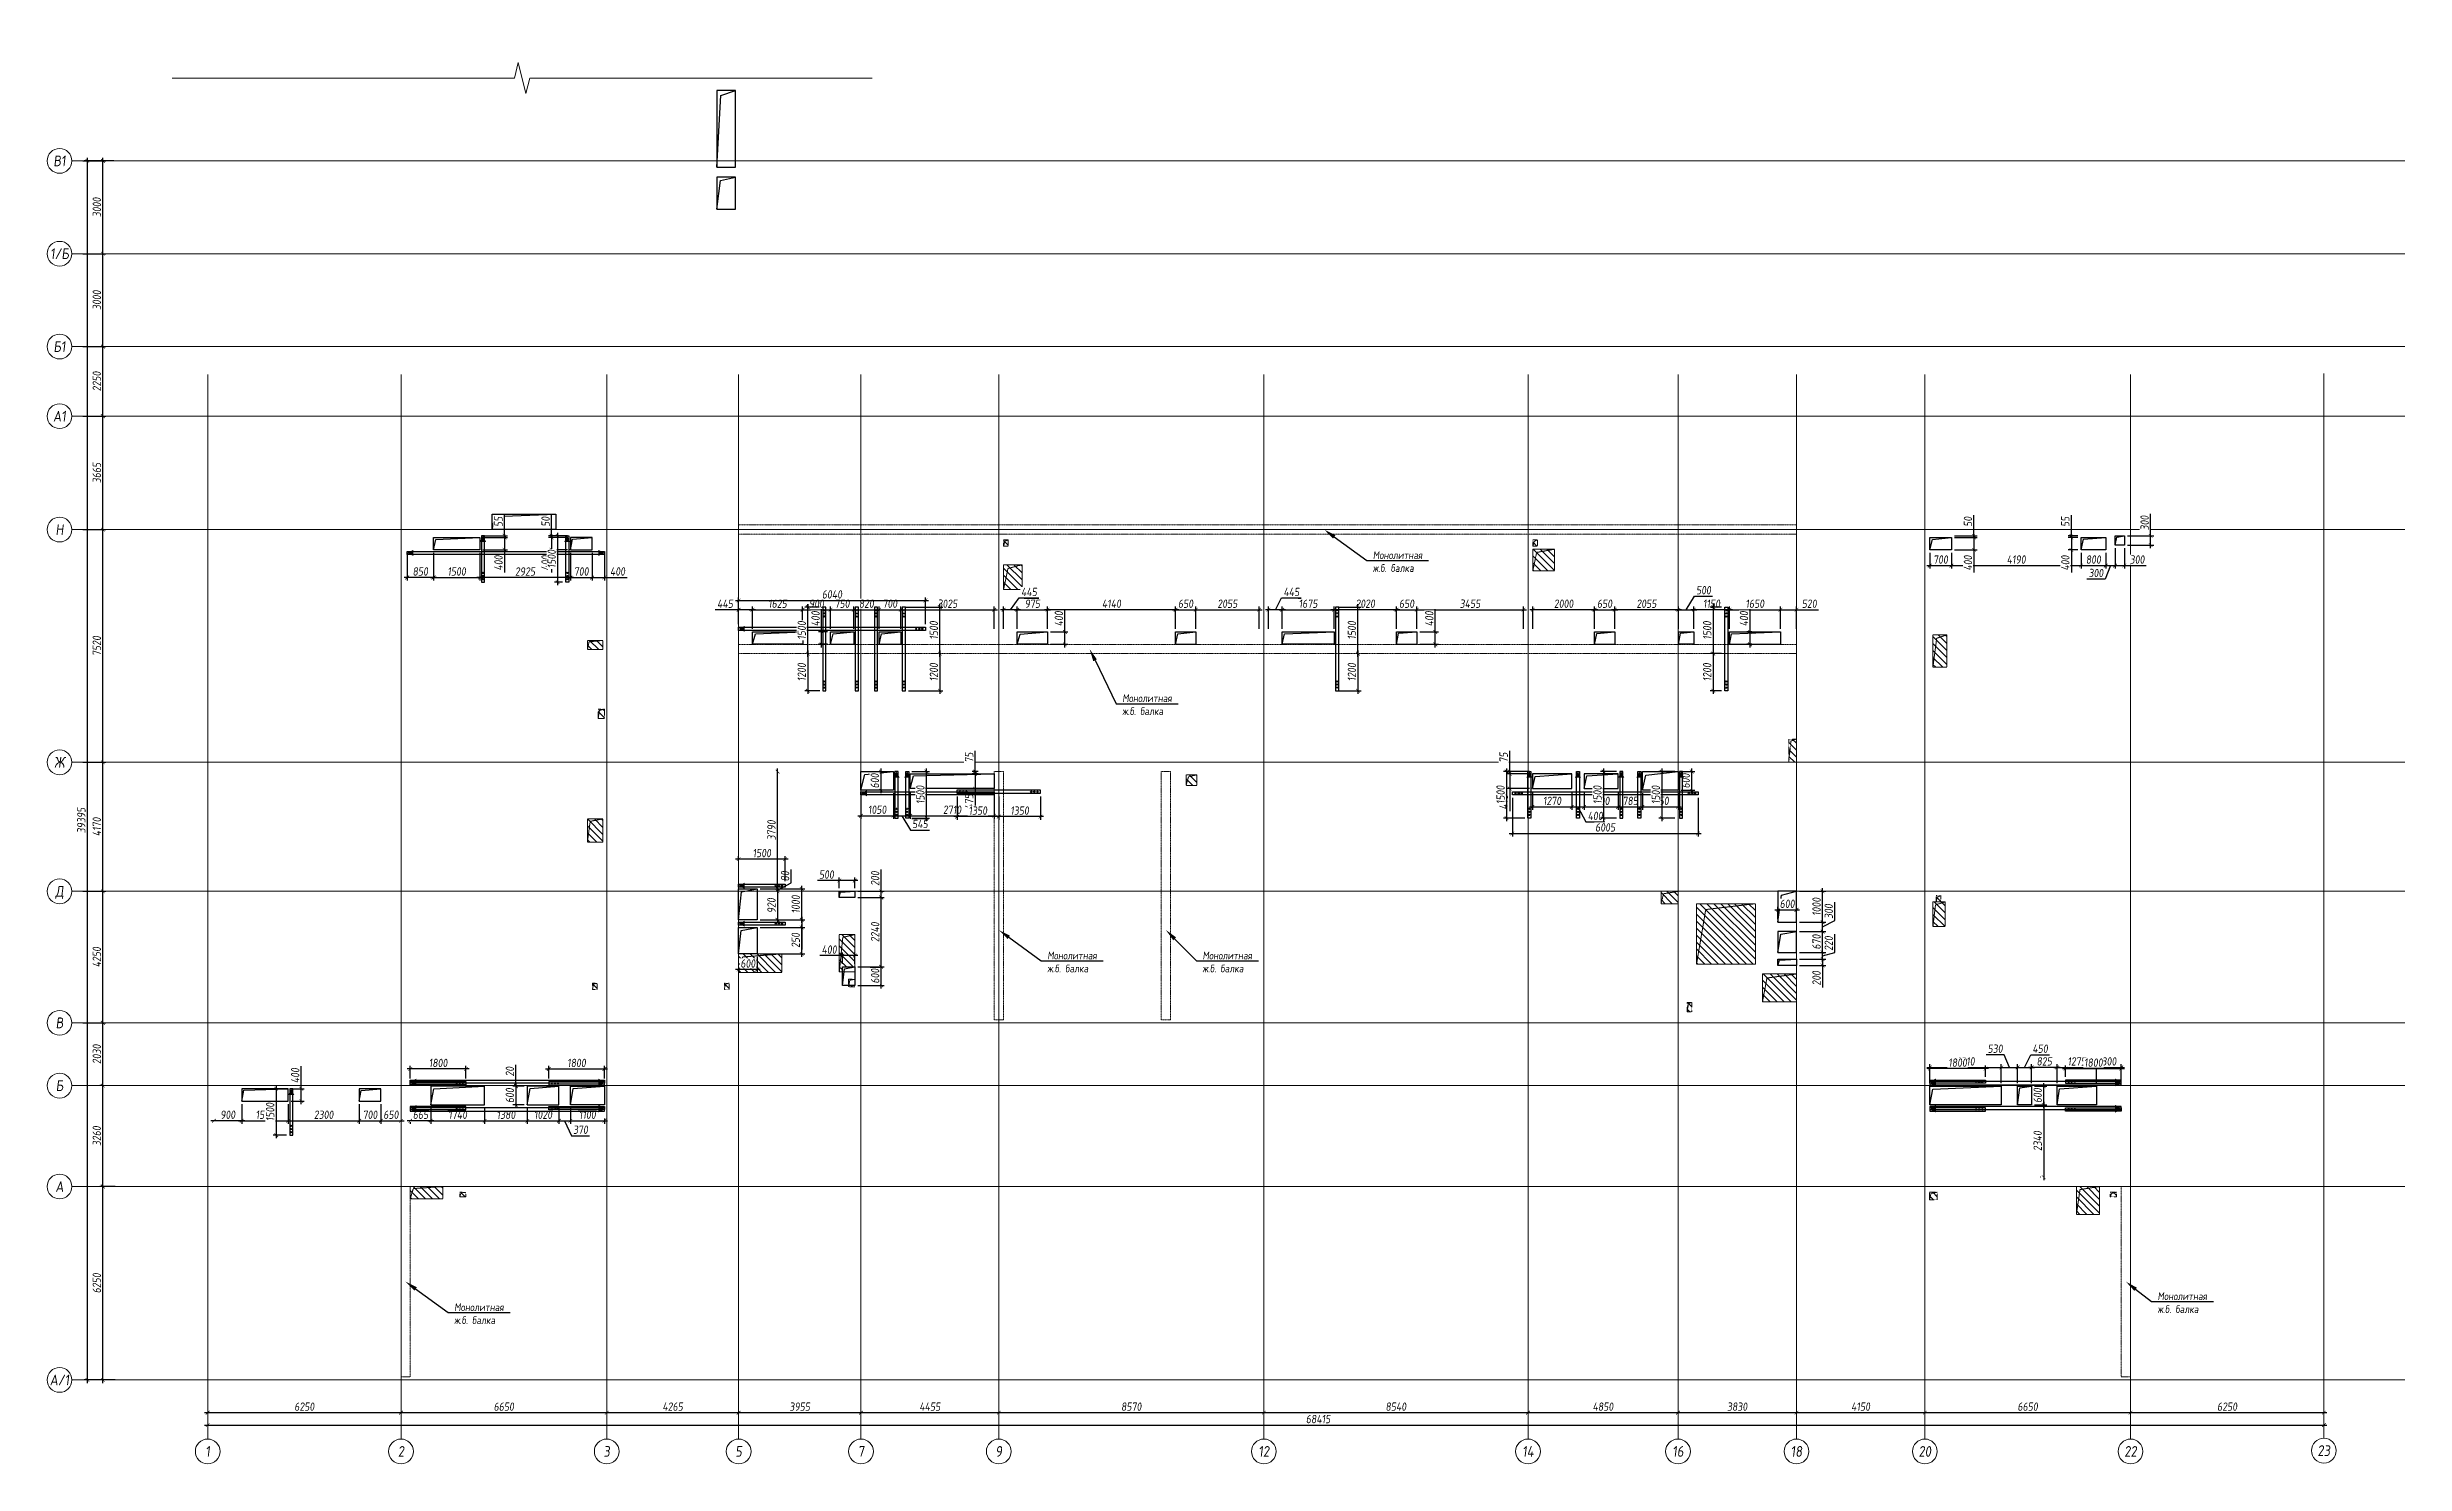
# Model space of a CAD drawing. Header units: millimetres. Extents: x -233751 to 529254, y -907864 to 285890.
# Drawn here: x 52882 to 129106, y 52494 to 98276 of the extents above; entities that cross this region are included whole.
import ezdxf
from ezdxf import colors
from ezdxf.entities.mleader import LeaderData, LeaderLine
from ezdxf.enums import TextEntityAlignment as Align
from ezdxf.math import Vec2, Vec3

# ---------------------------------------------------------------- set-up
doc = ezdxf.new("R2010")
doc.units = ezdxf.units.MM
doc.linetypes.add('ADSK_Штриховая_ш2 п1', pattern=[3, 2, -1])
doc.linetypes.add('осевая', pattern=[2, 1.25, -0.25, 0.25, -0.25])
doc.layers.get('0').update_dxf_attribs({"lineweight": 30})
doc.layers.get('Defpoints').update_dxf_attribs({"lineweight": 0})
for name, color, linetype, lineweight in [('КР_БалкиЖБ', 7, 'ADSK_Штриховая_ш2 п1', 5), ('КР_Металл', 3, 'Continuous', 30), ('КР_Новые отверстия', 5, 'Continuous', 30), ('КР_Оси', 7, 'Continuous', 5), ('КР_Размеры отверстия', 7, 'Continuous', 5), ('КР_Размеры усиление', 1, 'Continuous', 5), ('КР_Сущ отверстия', 6, 'Continuous', 15), ('КР_Тонкая', 250, 'Continuous', 0)]:
    doc.layers.add(name, color=color, linetype=linetype, lineweight=lineweight)
doc.styles.add('ISOCPEUR', font='isocpeur.ttf', dxfattribs={"width": 0.85, "oblique": 7})
doc.dimstyles.new('R_100', dxfattribs={"dimtxt": 270, "dimasz": 120, "dimexe": 100, "dimexo": 100, "dimgap": 60, "dimtad": 1, "dimdec": 0, "dimrnd": 5, "dimzin": 0, "dimdsep": 46, "dimtxsty": 'ISOCPEUR', "dimblk": 'ARCHTICK', "dimcen": 0, "dimdle": 100, "dimclrd": 256, "dimclre": 256, "dimclrt": 256, "dimadec": 0, "dimazin": 0, "dimtfac": 2, "dimtdec": 0, "dimtmove": 0, "dimatfit": 3, "dimfxl": 1, "dimtvp": 3, "dimtfill": 1, "dimtolj": 1, "dimtzin": 0, "dimarcsym": 0})

# ---------------------------------------------------------------- blocks, each defined once
blk = doc.blocks.new('*U2031')
at = {"color": 0, "linetype": 'Continuous', "lineweight": -2}
blk.add_wipeout([(0, 0), (543, 0), (1087, 0), (1630, 0), (2173, 0), (2716, 0), (3260, 0), (3803, 0), (4346, 0), (4889, 0), (5433, 0), (5976, 0), (6519, 0), (7062, 0), (7606, 0), (8149, 0), (8692, 0), (9235, 0), (9779, 0), (10322, 0), (10865, 0), (10871, 25), (10878, 50), (10884, 75), (10890, 100), (10896, 125), (10903, 150), (10909, 175), (10915, 200), (10921, 225), (10928, 250), (10934, 275), (10940, 300), (10946, 325), (10953, 350), (10959, 375), (10965, 400), (10971, 425), (10978, 450), (10984, 475), (10990, 500), (11003, 450), (11015, 400), (11028, 350), (11040, 300), (11053, 250), (11065, 200), (11078, 150), (11090, 100), (11103, 50), (11115, 0), (11128, -50), (11140, -100), (11153, -150), (11165, -200), (11178, -250), (11190, -300), (11203, -350), (11215, -400), (11228, -450), (11240, -500), (11246, -475), (11253, -450), (11259, -425), (11265, -400), (11271, -375), (11278, -350), (11284, -325), (11290, -300), (11296, -275), (11303, -250), (11309, -225), (11315, -200), (11321, -175), (11328, -150), (11334, -125), (11340, -100), (11346, -75), (11353, -50), (11359, -25), (11365, 0), (11908, 0), (12452, 0), (12995, 0), (13538, 0), (14081, 0), (14625, 0), (15168, 0), (15711, 0), (16254, 0), (16798, 0), (17341, 0), (17884, 0), (18427, 0), (18971, 0), (19514, 0), (20057, 0), (20600, 0), (21144, 0), (21687, 0), (22230, 0), (22230, 1000), (0, 1000)], dxfattribs=at)
blk.add_lwpolyline([(-200, 0), (0, 0), (10865, 0), (10990, 500), (11240, -500), (11365, 0), (22230, 0), (22430, 0)], dxfattribs=at)
blk = doc.blocks.new('*U2032')
at = {"color": 0, "linetype": 'Continuous', "lineweight": -2}
blk.add_line((-74924, 0), (-75424, 0), dxfattribs=at)
at = {"color": 0, "linetype": 'ByBlock', "lineweight": -2, "ltscale": 10}
blk.add_line((0, 0), (-74924, 0), dxfattribs=at)
at = {"color": 0, "linetype": 'Continuous', "lineweight": -2}
blk.add_circle((-75824, 0), 400, dxfattribs=at)
at = {"color": 0, "linetype": 'Continuous', "lineweight": -2, "style": 'ISOCPEUR', "oblique": 7, "width": 0.856383}
blk.add_text('А', height=347, dxfattribs=at).set_placement((-75824, 0), align=Align.MIDDLE_CENTER)
blk = doc.blocks.new('*U2033')
at = {"color": 0, "linetype": 'Continuous', "lineweight": -2}
blk.add_line((-74924, 0), (-75424, 0), dxfattribs=at)
at = {"color": 0, "linetype": 'ByBlock', "lineweight": -2, "ltscale": 10}
blk.add_line((0, 0), (-74924, 0), dxfattribs=at)
at = {"color": 0, "linetype": 'Continuous', "lineweight": -2}
blk.add_circle((-75824, 0), 400, dxfattribs=at)
at = {"color": 0, "linetype": 'Continuous', "lineweight": -2, "style": 'ISOCPEUR', "oblique": 7, "width": 0.856383}
blk.add_text('Б', height=347, dxfattribs=at).set_placement((-75824, 0), align=Align.MIDDLE_CENTER)
blk = doc.blocks.new('*U2034')
at = {"color": 0, "linetype": 'Continuous', "lineweight": -2}
blk.add_line((-74924, 0), (-75424, 0), dxfattribs=at)
at = {"color": 0, "linetype": 'ByBlock', "lineweight": -2, "ltscale": 10}
blk.add_line((0, 0), (-74924, 0), dxfattribs=at)
at = {"color": 0, "linetype": 'Continuous', "lineweight": -2}
blk.add_circle((-75824, 0), 400, dxfattribs=at)
at = {"color": 0, "linetype": 'Continuous', "lineweight": -2, "style": 'ISOCPEUR', "oblique": 7, "width": 0.856383}
blk.add_text('В', height=347, dxfattribs=at).set_placement((-75824, 0), align=Align.MIDDLE_CENTER)
blk = doc.blocks.new('*U2035')
at = {"color": 0, "linetype": 'Continuous', "lineweight": -2}
blk.add_line((-74924, 0), (-75424, 0), dxfattribs=at)
at = {"color": 0, "linetype": 'ByBlock', "lineweight": -2, "ltscale": 10}
blk.add_line((0, 0), (-74924, 0), dxfattribs=at)
at = {"color": 0, "linetype": 'Continuous', "lineweight": -2}
blk.add_circle((-75824, 0), 400, dxfattribs=at)
at = {"color": 0, "linetype": 'Continuous', "lineweight": -2, "style": 'ISOCPEUR', "oblique": 7, "width": 0.856383}
blk.add_text('Д', height=347, dxfattribs=at).set_placement((-75824, 0), align=Align.MIDDLE_CENTER)
blk = doc.blocks.new('*U2036')
at = {"color": 0, "linetype": 'Continuous', "lineweight": -2}
blk.add_line((-74924, 0), (-75424, 0), dxfattribs=at)
at = {"color": 0, "linetype": 'ByBlock', "lineweight": -2, "ltscale": 10}
blk.add_line((0, 0), (-74924, 0), dxfattribs=at)
at = {"color": 0, "linetype": 'Continuous', "lineweight": -2}
blk.add_circle((-75824, 0), 400, dxfattribs=at)
at = {"color": 0, "linetype": 'Continuous', "lineweight": -2, "style": 'ISOCPEUR', "oblique": 7, "width": 0.856383}
blk.add_text('Ж', height=347, dxfattribs=at).set_placement((-75824, 0), align=Align.MIDDLE_CENTER)
blk = doc.blocks.new('*U2037')
at = {"color": 0, "linetype": 'Continuous', "lineweight": -2}
blk.add_line((-74924, 0), (-75424, 0), dxfattribs=at)
at = {"color": 0, "linetype": 'ByBlock', "lineweight": -2, "ltscale": 10}
blk.add_line((0, 0), (-74924, 0), dxfattribs=at)
at = {"color": 0, "linetype": 'Continuous', "lineweight": -2}
blk.add_circle((-75824, 0), 400, dxfattribs=at)
at = {"color": 0, "linetype": 'Continuous', "lineweight": -2, "style": 'ISOCPEUR', "oblique": 7, "width": 0.856383}
blk.add_text('Н', height=347, dxfattribs=at).set_placement((-75824, 0), align=Align.MIDDLE_CENTER)
blk = doc.blocks.new('*U2038')
at = {"color": 0, "linetype": 'Continuous', "lineweight": -2}
blk.add_line((-74924, 0), (-75424, 0), dxfattribs=at)
at = {"color": 0, "linetype": 'ByBlock', "lineweight": -2, "ltscale": 10}
blk.add_line((0, 0), (-74924, 0), dxfattribs=at)
at = {"color": 0, "linetype": 'Continuous', "lineweight": -2}
blk.add_circle((-75824, 0), 400, dxfattribs=at)
at = {"color": 0, "linetype": 'Continuous', "lineweight": -2, "style": 'ISOCPEUR', "oblique": 7, "width": 0.856383}
blk.add_text('А1', height=347.4, dxfattribs=at).set_placement((-75824, 0), align=Align.MIDDLE_CENTER)
blk = doc.blocks.new('*U2039')
at = {"color": 0, "linetype": 'Continuous', "lineweight": -2}
blk.add_line((-74924, 0), (-75424, 0), dxfattribs=at)
at = {"color": 0, "linetype": 'ByBlock', "lineweight": -2, "ltscale": 10}
blk.add_line((0, 0), (-74924, 0), dxfattribs=at)
at = {"color": 0, "linetype": 'Continuous', "lineweight": -2}
blk.add_circle((-75824, 0), 400, dxfattribs=at)
at = {"color": 0, "linetype": 'Continuous', "lineweight": -2, "style": 'ISOCPEUR', "oblique": 7, "width": 0.856383}
blk.add_text('Б1', height=347.4, dxfattribs=at).set_placement((-75824, 0), align=Align.MIDDLE_CENTER)
blk = doc.blocks.new('*U2040')
at = {"color": 0, "linetype": 'Continuous', "lineweight": -2}
blk.add_line((-74924, 0), (-75424, 0), dxfattribs=at)
at = {"color": 0, "linetype": 'ByBlock', "lineweight": -2, "ltscale": 10}
blk.add_line((0, 0), (-74924, 0), dxfattribs=at)
at = {"color": 0, "linetype": 'Continuous', "lineweight": -2}
blk.add_circle((-75824, 0), 400, dxfattribs=at)
at = {"color": 0, "linetype": 'Continuous', "lineweight": -2, "style": 'ISOCPEUR', "oblique": 7, "width": 0.856383}
blk.add_text('1/Б', height=347.4, dxfattribs=at).set_placement((-75824, 0), align=Align.MIDDLE_CENTER)
blk = doc.blocks.new('*U2041')
at = {"color": 0, "linetype": 'Continuous', "lineweight": -2}
blk.add_line((-74924, 0), (-75424, 0), dxfattribs=at)
at = {"color": 0, "linetype": 'ByBlock', "lineweight": -2, "ltscale": 10}
blk.add_line((0, 0), (-74924, 0), dxfattribs=at)
at = {"color": 0, "linetype": 'Continuous', "lineweight": -2}
blk.add_circle((-75824, 0), 400, dxfattribs=at)
at = {"color": 0, "linetype": 'Continuous', "lineweight": -2, "style": 'ISOCPEUR', "oblique": 7, "width": 0.856383}
blk.add_text('В1', height=347.4, dxfattribs=at).set_placement((-75824, 0), align=Align.MIDDLE_CENTER)
blk = doc.blocks.new('*U2042')
at = {"color": 0, "linetype": 'Continuous', "lineweight": -2}
blk.add_line((-74924, 0), (-75424, 0), dxfattribs=at)
at = {"color": 0, "linetype": 'ByBlock', "lineweight": -2, "ltscale": 10}
blk.add_line((0, 0), (-74924, 0), dxfattribs=at)
at = {"color": 0, "linetype": 'Continuous', "lineweight": -2}
blk.add_circle((-75824, 0), 400, dxfattribs=at)
at = {"color": 0, "linetype": 'Continuous', "lineweight": -2, "style": 'ISOCPEUR', "oblique": 7, "width": 0.856383}
blk.add_text('А/1', height=347.4, dxfattribs=at).set_placement((-75824, 0), align=Align.MIDDLE_CENTER)
blk = doc.blocks.new('*U2043')
at = {"color": 0, "linetype": 'ByBlock', "lineweight": -2, "ltscale": 10}
blk.add_line((0, 0), (0, -34307), dxfattribs=at)
at = {"color": 0, "linetype": 'Continuous', "lineweight": -2}
blk.add_line((0, -34307), (0, -34407), dxfattribs=at)
blk.add_circle((0, -34807), 400, dxfattribs=at)
at = {"color": 0, "linetype": 'Continuous', "lineweight": -2, "style": 'ISOCPEUR', "oblique": 7, "width": 0.856383}
blk.add_text('1', height=347, dxfattribs=at).set_placement((0, -34807), align=Align.MIDDLE_CENTER)
blk = doc.blocks.new('*U2044')
at = {"color": 0, "linetype": 'ByBlock', "lineweight": -2, "ltscale": 10}
blk.add_line((0, 0), (0, -34307), dxfattribs=at)
at = {"color": 0, "linetype": 'Continuous', "lineweight": -2}
blk.add_line((0, -34307), (0, -34407), dxfattribs=at)
blk.add_circle((0, -34807), 400, dxfattribs=at)
at = {"color": 0, "linetype": 'Continuous', "lineweight": -2, "style": 'ISOCPEUR', "oblique": 7, "width": 0.856383}
blk.add_text('2', height=347, dxfattribs=at).set_placement((0, -34807), align=Align.MIDDLE_CENTER)
blk = doc.blocks.new('*U2045')
at = {"color": 0, "linetype": 'ByBlock', "lineweight": -2, "ltscale": 10}
blk.add_line((0, 0), (0, -34307), dxfattribs=at)
at = {"color": 0, "linetype": 'Continuous', "lineweight": -2}
blk.add_line((0, -34307), (0, -34407), dxfattribs=at)
blk.add_circle((0, -34807), 400, dxfattribs=at)
at = {"color": 0, "linetype": 'Continuous', "lineweight": -2, "style": 'ISOCPEUR', "oblique": 7, "width": 0.856383}
blk.add_text('3', height=347, dxfattribs=at).set_placement((0, -34807), align=Align.MIDDLE_CENTER)
blk = doc.blocks.new('*U2046')
at = {"color": 0, "linetype": 'ByBlock', "lineweight": -2, "ltscale": 10}
blk.add_line((0, 0), (0, -34307), dxfattribs=at)
at = {"color": 0, "linetype": 'Continuous', "lineweight": -2}
blk.add_line((0, -34307), (0, -34407), dxfattribs=at)
blk.add_circle((0, -34807), 400, dxfattribs=at)
at = {"color": 0, "linetype": 'Continuous', "lineweight": -2, "style": 'ISOCPEUR', "oblique": 7, "width": 0.856383}
blk.add_text('5', height=347, dxfattribs=at).set_placement((0, -34807), align=Align.MIDDLE_CENTER)
blk = doc.blocks.new('*U2047')
at = {"color": 0, "linetype": 'ByBlock', "lineweight": -2, "ltscale": 10}
blk.add_line((0, 0), (0, -34307), dxfattribs=at)
at = {"color": 0, "linetype": 'Continuous', "lineweight": -2}
blk.add_line((0, -34307), (0, -34407), dxfattribs=at)
blk.add_circle((0, -34807), 400, dxfattribs=at)
at = {"color": 0, "linetype": 'Continuous', "lineweight": -2, "style": 'ISOCPEUR', "oblique": 7, "width": 0.856383}
blk.add_text('7', height=347, dxfattribs=at).set_placement((0, -34807), align=Align.MIDDLE_CENTER)
blk = doc.blocks.new('*U2048')
at = {"color": 0, "linetype": 'ByBlock', "lineweight": -2, "ltscale": 10}
blk.add_line((0, 0), (0, -34307), dxfattribs=at)
at = {"color": 0, "linetype": 'Continuous', "lineweight": -2}
blk.add_line((0, -34307), (0, -34407), dxfattribs=at)
blk.add_circle((0, -34807), 400, dxfattribs=at)
at = {"color": 0, "linetype": 'Continuous', "lineweight": -2, "style": 'ISOCPEUR', "oblique": 7, "width": 0.856383}
blk.add_text('9', height=347, dxfattribs=at).set_placement((0, -34807), align=Align.MIDDLE_CENTER)
blk = doc.blocks.new('*U2049')
at = {"color": 0, "linetype": 'ByBlock', "lineweight": -2, "ltscale": 10}
blk.add_line((0, 0), (0, -34307), dxfattribs=at)
at = {"color": 0, "linetype": 'Continuous', "lineweight": -2}
blk.add_line((0, -34307), (0, -34407), dxfattribs=at)
blk.add_circle((0, -34807), 400, dxfattribs=at)
at = {"color": 0, "linetype": 'Continuous', "lineweight": -2, "style": 'ISOCPEUR', "oblique": 7, "width": 0.856383}
blk.add_text('12', height=347.4, dxfattribs=at).set_placement((0, -34807), align=Align.MIDDLE_CENTER)
blk = doc.blocks.new('*U2050')
at = {"color": 0, "linetype": 'ByBlock', "lineweight": -2, "ltscale": 10}
blk.add_line((0, 0), (0, -34307), dxfattribs=at)
at = {"color": 0, "linetype": 'Continuous', "lineweight": -2}
blk.add_line((0, -34307), (0, -34407), dxfattribs=at)
blk.add_circle((0, -34807), 400, dxfattribs=at)
at = {"color": 0, "linetype": 'Continuous', "lineweight": -2, "style": 'ISOCPEUR', "oblique": 7, "width": 0.856383}
blk.add_text('14', height=347.4, dxfattribs=at).set_placement((0, -34807), align=Align.MIDDLE_CENTER)
blk = doc.blocks.new('*U2051')
at = {"color": 0, "linetype": 'ByBlock', "lineweight": -2, "ltscale": 10}
blk.add_line((0, 0), (0, -34307), dxfattribs=at)
at = {"color": 0, "linetype": 'Continuous', "lineweight": -2}
blk.add_line((0, -34307), (0, -34407), dxfattribs=at)
blk.add_circle((0, -34807), 400, dxfattribs=at)
at = {"color": 0, "linetype": 'Continuous', "lineweight": -2, "style": 'ISOCPEUR', "oblique": 7, "width": 0.856383}
blk.add_text('16', height=347.4, dxfattribs=at).set_placement((0, -34807), align=Align.MIDDLE_CENTER)
blk = doc.blocks.new('*U2052')
at = {"color": 0, "linetype": 'ByBlock', "lineweight": -2, "ltscale": 10}
blk.add_line((0, 0), (0, -34307), dxfattribs=at)
at = {"color": 0, "linetype": 'Continuous', "lineweight": -2}
blk.add_line((0, -34307), (0, -34407), dxfattribs=at)
blk.add_circle((0, -34807), 400, dxfattribs=at)
at = {"color": 0, "linetype": 'Continuous', "lineweight": -2, "style": 'ISOCPEUR', "oblique": 7, "width": 0.856383}
blk.add_text('18', height=347.4, dxfattribs=at).set_placement((0, -34807), align=Align.MIDDLE_CENTER)
blk = doc.blocks.new('*U2053')
at = {"color": 0, "linetype": 'ByBlock', "lineweight": -2, "ltscale": 10}
blk.add_line((0, 0), (0, -34307), dxfattribs=at)
at = {"color": 0, "linetype": 'Continuous', "lineweight": -2}
blk.add_line((0, -34307), (0, -34407), dxfattribs=at)
blk.add_circle((0, -34807), 400, dxfattribs=at)
at = {"color": 0, "linetype": 'Continuous', "lineweight": -2, "style": 'ISOCPEUR', "oblique": 7, "width": 0.856383}
blk.add_text('20', height=347.4, dxfattribs=at).set_placement((0, -34807), align=Align.MIDDLE_CENTER)
blk = doc.blocks.new('*U2054')
at = {"color": 0, "linetype": 'ByBlock', "lineweight": -2, "ltscale": 10}
blk.add_line((0, 0), (0, -34307), dxfattribs=at)
at = {"color": 0, "linetype": 'Continuous', "lineweight": -2}
blk.add_line((0, -34307), (0, -34407), dxfattribs=at)
blk.add_circle((0, -34807), 400, dxfattribs=at)
at = {"color": 0, "linetype": 'Continuous', "lineweight": -2, "style": 'ISOCPEUR', "oblique": 7, "width": 0.856383}
blk.add_text('22', height=347.4, dxfattribs=at).set_placement((0, -34807), align=Align.MIDDLE_CENTER)
blk = doc.blocks.new('*U2055')
at = {"color": 0, "linetype": 'ByBlock', "lineweight": -2, "ltscale": 10}
blk.add_line((0, 0), (0, -34307), dxfattribs=at)
at = {"color": 0, "linetype": 'Continuous', "lineweight": -2}
blk.add_line((0, -34307), (0, -34407), dxfattribs=at)
blk.add_circle((0, -34807), 400, dxfattribs=at)
at = {"color": 0, "linetype": 'Continuous', "lineweight": -2, "style": 'ISOCPEUR', "oblique": 7, "width": 0.856383}
blk.add_text('23', height=347.4, dxfattribs=at).set_placement((0, -34807), align=Align.MIDDLE_CENTER)
blk = doc.blocks.new('_ArchTick')
at = {"color": 0, "linetype": 'ByBlock', "const_width": 0.15}
blk.add_lwpolyline([(-0.5, -0.5), (0.5, 0.5)], dxfattribs=at)
blk = doc.blocks.new('*D704')
at = {"layer": 'Defpoints', "color": 0, "transparency": 16777216}
for p in [(54682, 61456), (55184, 61456), (55184, 55206)]:
    blk.add_point(p, dxfattribs=at)
at = {"layer": 'КР_Оси', "lineweight": -2, "transparency": 16777216}
for p, q in [((55084, 61456), (54582, 61456)), ((54682, 55106), (54682, 61556)), ((55084, 55206), (54582, 55206))]:
    blk.add_line(p, q, dxfattribs=at)
at = {"layer": 'КР_Оси', "lineweight": -2, "transparency": 16777216, "xscale": 120, "yscale": 120, "zscale": 120}
for p, rotation in [((54682, 61456), 90), ((54682, 55206), 270)]:
    blk.add_blockref('_ArchTick', p, dxfattribs=dict(at, rotation=rotation))
at = {"layer": 'КР_Оси', "transparency": 16777216, "insert": (54487, 58331), "char_height": 270, "attachment_point": 5, "rotation": 90, "style": 'ISOCPEUR', "bg_fill": 3, "box_fill_scale": 1.1, "bg_fill_color": 256, "bg_fill_true_color": 13158600, "bg_fill_transparency": 0}
blk.add_mtext('\\A1;6250', dxfattribs=at)
blk = doc.blocks.new('*D705')
at = {"layer": 'Defpoints', "color": 0, "transparency": 16777216}
for p in [(54182, 94601), (55134, 94601), (55184, 55206)]:
    blk.add_point(p, dxfattribs=at)
at = {"layer": 'КР_Оси', "lineweight": -2, "transparency": 16777216}
for p, q in [((55034, 94601), (54082, 94601)), ((54182, 55106), (54182, 94701)), ((55084, 55206), (54082, 55206))]:
    blk.add_line(p, q, dxfattribs=at)
at = {"layer": 'КР_Оси', "lineweight": -2, "transparency": 16777216, "xscale": 120, "yscale": 120, "zscale": 120}
for p, rotation in [((54182, 94601), 90), ((54182, 55206), 270)]:
    blk.add_blockref('_ArchTick', p, dxfattribs=dict(at, rotation=rotation))
at = {"layer": 'КР_Оси', "transparency": 16777216, "insert": (53987, 73288), "char_height": 270, "attachment_point": 5, "rotation": 90, "style": 'ISOCPEUR', "bg_fill": 3, "box_fill_scale": 1.1, "bg_fill_color": 256, "bg_fill_true_color": 13158600, "bg_fill_transparency": 0}
blk.add_mtext('\\A1;39395', dxfattribs=at)
blk = doc.blocks.new('*D706')
at = {"layer": 'Defpoints', "color": 0, "transparency": 16777216}
for p in [(54682, 64716), (54782, 64716), (55184, 61456)]:
    blk.add_point(p, dxfattribs=at)
at = {"layer": 'КР_Оси', "lineweight": -2, "transparency": 16777216}
for p, q in [((54682, 61356), (54682, 64816)), ((54682, 64716), (54582, 64716)), ((55084, 61456), (54582, 61456))]:
    blk.add_line(p, q, dxfattribs=at)
at = {"layer": 'КР_Оси', "lineweight": -2, "transparency": 16777216, "xscale": 120, "yscale": 120, "zscale": 120}
for p, rotation in [((54682, 64716), 90), ((54682, 61456), 270)]:
    blk.add_blockref('_ArchTick', p, dxfattribs=dict(at, rotation=rotation))
at = {"layer": 'КР_Оси', "transparency": 16777216, "insert": (54487, 63086), "char_height": 270, "attachment_point": 5, "rotation": 90, "style": 'ISOCPEUR', "bg_fill": 3, "box_fill_scale": 1.1, "bg_fill_color": 256, "bg_fill_true_color": 13158600, "bg_fill_transparency": 0}
blk.add_mtext('\\A1;3260', dxfattribs=at)
blk = doc.blocks.new('*D707')
at = {"layer": 'Defpoints', "color": 0, "transparency": 16777216}
for p in [(53932, 66746), (54682, 66746), (54782, 64716)]:
    blk.add_point(p, dxfattribs=at)
at = {"layer": 'КР_Оси', "lineweight": -2, "transparency": 16777216}
for p, q in [((54032, 66746), (54782, 66746)), ((54682, 64616), (54682, 66846)), ((54682, 64716), (54582, 64716))]:
    blk.add_line(p, q, dxfattribs=at)
at = {"layer": 'КР_Оси', "lineweight": -2, "transparency": 16777216, "xscale": 120, "yscale": 120, "zscale": 120}
for p, rotation in [((54682, 66746), 90), ((54682, 64716), 270)]:
    blk.add_blockref('_ArchTick', p, dxfattribs=dict(at, rotation=rotation))
at = {"layer": 'КР_Оси', "transparency": 16777216, "insert": (54487, 65731), "char_height": 270, "attachment_point": 5, "rotation": 90, "style": 'ISOCPEUR', "bg_fill": 3, "box_fill_scale": 1.1, "bg_fill_color": 256, "bg_fill_true_color": 13158600, "bg_fill_transparency": 0}
blk.add_mtext('\\A1;2030', dxfattribs=at)
blk = doc.blocks.new('*D708')
at = {"layer": 'Defpoints', "color": 0, "transparency": 16777216}
for p in [(53932, 70996), (54682, 70996), (53932, 66746)]:
    blk.add_point(p, dxfattribs=at)
at = {"layer": 'КР_Оси', "lineweight": -2, "transparency": 16777216}
for p, q in [((54032, 70996), (54782, 70996)), ((54682, 66646), (54682, 71096)), ((54032, 66746), (54782, 66746))]:
    blk.add_line(p, q, dxfattribs=at)
at = {"layer": 'КР_Оси', "lineweight": -2, "transparency": 16777216, "xscale": 120, "yscale": 120, "zscale": 120}
for p, rotation in [((54682, 70996), 90), ((54682, 66746), 270)]:
    blk.add_blockref('_ArchTick', p, dxfattribs=dict(at, rotation=rotation))
at = {"layer": 'КР_Оси', "transparency": 16777216, "insert": (54487, 68871), "char_height": 270, "attachment_point": 5, "rotation": 90, "style": 'ISOCPEUR', "bg_fill": 3, "box_fill_scale": 1.1, "bg_fill_color": 256, "bg_fill_true_color": 13158600, "bg_fill_transparency": 0}
blk.add_mtext('\\A1;4250', dxfattribs=at)
blk = doc.blocks.new('*D709')
at = {"layer": 'Defpoints', "color": 0, "transparency": 16777216}
for p in [(53932, 75166), (54682, 75166), (53932, 70996)]:
    blk.add_point(p, dxfattribs=at)
at = {"layer": 'КР_Оси', "lineweight": -2, "transparency": 16777216}
for p, q in [((54032, 75166), (54782, 75166)), ((54682, 70896), (54682, 75266)), ((54032, 70996), (54782, 70996))]:
    blk.add_line(p, q, dxfattribs=at)
at = {"layer": 'КР_Оси', "lineweight": -2, "transparency": 16777216, "xscale": 120, "yscale": 120, "zscale": 120}
for p, rotation in [((54682, 75166), 90), ((54682, 70996), 270)]:
    blk.add_blockref('_ArchTick', p, dxfattribs=dict(at, rotation=rotation))
at = {"layer": 'КР_Оси', "transparency": 16777216, "insert": (54487, 73081), "char_height": 270, "attachment_point": 5, "rotation": 90, "style": 'ISOCPEUR', "bg_fill": 3, "box_fill_scale": 1.1, "bg_fill_color": 256, "bg_fill_true_color": 13158600, "bg_fill_transparency": 0}
blk.add_mtext('\\A1;4170', dxfattribs=at)
blk = doc.blocks.new('*D710')
at = {"layer": 'Defpoints', "color": 0, "transparency": 16777216}
for p in [(53932, 82686), (54682, 82686), (53932, 75166)]:
    blk.add_point(p, dxfattribs=at)
at = {"layer": 'КР_Оси', "lineweight": -2, "transparency": 16777216}
for p, q in [((54032, 82686), (54782, 82686)), ((54682, 75066), (54682, 82786)), ((54032, 75166), (54782, 75166))]:
    blk.add_line(p, q, dxfattribs=at)
at = {"layer": 'КР_Оси', "lineweight": -2, "transparency": 16777216, "xscale": 120, "yscale": 120, "zscale": 120}
for p, rotation in [((54682, 82686), 90), ((54682, 75166), 270)]:
    blk.add_blockref('_ArchTick', p, dxfattribs=dict(at, rotation=rotation))
at = {"layer": 'КР_Оси', "transparency": 16777216, "insert": (54487, 78926), "char_height": 270, "attachment_point": 5, "rotation": 90, "style": 'ISOCPEUR', "bg_fill": 3, "box_fill_scale": 1.1, "bg_fill_color": 256, "bg_fill_true_color": 13158600, "bg_fill_transparency": 0}
blk.add_mtext('\\A1;7520', dxfattribs=at)
blk = doc.blocks.new('*D711')
at = {"layer": 'Defpoints', "color": 0, "transparency": 16777216}
for p in [(53932, 86351), (54682, 86351), (53932, 82686)]:
    blk.add_point(p, dxfattribs=at)
at = {"layer": 'КР_Оси', "lineweight": -2, "transparency": 16777216}
for p, q in [((54032, 86351), (54782, 86351)), ((54682, 82586), (54682, 86451)), ((54032, 82686), (54782, 82686))]:
    blk.add_line(p, q, dxfattribs=at)
at = {"layer": 'КР_Оси', "lineweight": -2, "transparency": 16777216, "xscale": 120, "yscale": 120, "zscale": 120}
for p, rotation in [((54682, 86351), 90), ((54682, 82686), 270)]:
    blk.add_blockref('_ArchTick', p, dxfattribs=dict(at, rotation=rotation))
at = {"layer": 'КР_Оси', "transparency": 16777216, "insert": (54487, 84518), "char_height": 270, "attachment_point": 5, "rotation": 90, "style": 'ISOCPEUR', "bg_fill": 3, "box_fill_scale": 1.1, "bg_fill_color": 256, "bg_fill_true_color": 13158600, "bg_fill_transparency": 0}
blk.add_mtext('\\A1;3665', dxfattribs=at)
blk = doc.blocks.new('*D712')
at = {"layer": 'Defpoints', "color": 0, "transparency": 16777216}
for p in [(53932, 88601), (54682, 88601), (53932, 86351)]:
    blk.add_point(p, dxfattribs=at)
at = {"layer": 'КР_Оси', "lineweight": -2, "transparency": 16777216}
for p, q in [((54032, 88601), (54782, 88601)), ((54682, 86251), (54682, 88701)), ((54032, 86351), (54782, 86351))]:
    blk.add_line(p, q, dxfattribs=at)
at = {"layer": 'КР_Оси', "lineweight": -2, "transparency": 16777216, "xscale": 120, "yscale": 120, "zscale": 120}
for p, rotation in [((54682, 88601), 90), ((54682, 86351), 270)]:
    blk.add_blockref('_ArchTick', p, dxfattribs=dict(at, rotation=rotation))
at = {"layer": 'КР_Оси', "transparency": 16777216, "insert": (54487, 87476), "char_height": 270, "attachment_point": 5, "rotation": 90, "style": 'ISOCPEUR', "bg_fill": 3, "box_fill_scale": 1.1, "bg_fill_color": 256, "bg_fill_true_color": 13158600, "bg_fill_transparency": 0}
blk.add_mtext('\\A1;2250', dxfattribs=at)
blk = doc.blocks.new('*D713')
at = {"layer": 'Defpoints', "color": 0, "transparency": 16777216}
for p in [(53932, 91601), (54682, 91601), (53932, 88601)]:
    blk.add_point(p, dxfattribs=at)
at = {"layer": 'КР_Оси', "lineweight": -2, "transparency": 16777216}
for p, q in [((54032, 91601), (54782, 91601)), ((54682, 88501), (54682, 91701)), ((54032, 88601), (54782, 88601))]:
    blk.add_line(p, q, dxfattribs=at)
at = {"layer": 'КР_Оси', "lineweight": -2, "transparency": 16777216, "xscale": 120, "yscale": 120, "zscale": 120}
for p, rotation in [((54682, 91601), 90), ((54682, 88601), 270)]:
    blk.add_blockref('_ArchTick', p, dxfattribs=dict(at, rotation=rotation))
at = {"layer": 'КР_Оси', "transparency": 16777216, "insert": (54487, 90101), "char_height": 270, "attachment_point": 5, "rotation": 90, "style": 'ISOCPEUR', "bg_fill": 3, "box_fill_scale": 1.1, "bg_fill_color": 256, "bg_fill_true_color": 13158600, "bg_fill_transparency": 0}
blk.add_mtext('\\A1;3000', dxfattribs=at)
blk = doc.blocks.new('*D714')
at = {"layer": 'Defpoints', "color": 0, "transparency": 16777216}
for p in [(53932, 94601), (54682, 94601), (53932, 91601)]:
    blk.add_point(p, dxfattribs=at)
at = {"layer": 'КР_Оси', "lineweight": -2, "transparency": 16777216}
for p, q in [((54032, 94601), (54782, 94601)), ((54682, 91501), (54682, 94701)), ((54032, 91601), (54782, 91601))]:
    blk.add_line(p, q, dxfattribs=at)
at = {"layer": 'КР_Оси', "lineweight": -2, "transparency": 16777216, "xscale": 120, "yscale": 120, "zscale": 120}
for p, rotation in [((54682, 94601), 90), ((54682, 91601), 270)]:
    blk.add_blockref('_ArchTick', p, dxfattribs=dict(at, rotation=rotation))
at = {"layer": 'КР_Оси', "transparency": 16777216, "insert": (54487, 93101), "char_height": 270, "attachment_point": 5, "rotation": 90, "style": 'ISOCPEUR', "bg_fill": 3, "box_fill_scale": 1.1, "bg_fill_color": 256, "bg_fill_true_color": 13158600, "bg_fill_transparency": 0}
blk.add_mtext('\\A1;3000', dxfattribs=at)
blk = doc.blocks.new('*D715')
at = {"layer": 'Defpoints', "color": 0, "transparency": 16777216}
for p in [(58072, 53745), (126487, 53745), (126487, 53745)]:
    blk.add_point(p, dxfattribs=at)
at = {"layer": 'КР_Оси', "lineweight": -2, "transparency": 16777216}
blk.add_line((57972, 53745), (126587, 53745), dxfattribs=at)
at = {"layer": 'КР_Оси', "lineweight": -2, "transparency": 16777216, "xscale": 120, "yscale": 120, "zscale": 120, "rotation": 180}
blk.add_blockref('_ArchTick', (58072, 53745), dxfattribs=at)
at = {"layer": 'КР_Оси', "lineweight": -2, "transparency": 16777216, "xscale": 120, "yscale": 120, "zscale": 120}
blk.add_blockref('_ArchTick', (126487, 53745), dxfattribs=at)
at = {"layer": 'КР_Оси', "transparency": 16777216, "insert": (93974, 53940), "char_height": 270, "attachment_point": 5, "style": 'ISOCPEUR', "bg_fill": 3, "box_fill_scale": 1.1, "bg_fill_color": 256, "bg_fill_true_color": 13158600, "bg_fill_transparency": 0}
blk.add_mtext('\\A1;68415', dxfattribs=at)
blk = doc.blocks.new('*D716')
at = {"layer": 'Defpoints', "color": 0, "transparency": 16777216}
for p in [(120237, 54147), (120237, 54147), (126487, 54147)]:
    blk.add_point(p, dxfattribs=at)
at = {"layer": 'КР_Оси', "lineweight": -2, "transparency": 16777216}
blk.add_line((126587, 54147), (120137, 54147), dxfattribs=at)
at = {"layer": 'КР_Оси', "lineweight": -2, "transparency": 16777216, "xscale": 120, "yscale": 120, "zscale": 120, "rotation": 180}
blk.add_blockref('_ArchTick', (120237, 54147), dxfattribs=at)
at = {"layer": 'КР_Оси', "lineweight": -2, "transparency": 16777216, "xscale": 120, "yscale": 120, "zscale": 120}
blk.add_blockref('_ArchTick', (126487, 54147), dxfattribs=at)
at = {"layer": 'КР_Оси', "transparency": 16777216, "insert": (123362, 54342), "char_height": 270, "attachment_point": 5, "style": 'ISOCPEUR', "bg_fill": 3, "box_fill_scale": 1.1, "bg_fill_color": 256, "bg_fill_true_color": 13158600, "bg_fill_transparency": 0}
blk.add_mtext('\\A1;6250', dxfattribs=at)
blk = doc.blocks.new('*D717')
at = {"layer": 'Defpoints', "color": 0, "transparency": 16777216}
for p in [(113587, 54147), (113587, 54147), (120237, 54147)]:
    blk.add_point(p, dxfattribs=at)
at = {"layer": 'КР_Оси', "lineweight": -2, "transparency": 16777216}
blk.add_line((120337, 54147), (113487, 54147), dxfattribs=at)
at = {"layer": 'КР_Оси', "lineweight": -2, "transparency": 16777216, "xscale": 120, "yscale": 120, "zscale": 120, "rotation": 180}
blk.add_blockref('_ArchTick', (113587, 54147), dxfattribs=at)
at = {"layer": 'КР_Оси', "lineweight": -2, "transparency": 16777216, "xscale": 120, "yscale": 120, "zscale": 120}
blk.add_blockref('_ArchTick', (120237, 54147), dxfattribs=at)
at = {"layer": 'КР_Оси', "transparency": 16777216, "insert": (116912, 54342), "char_height": 270, "attachment_point": 5, "style": 'ISOCPEUR', "bg_fill": 3, "box_fill_scale": 1.1, "bg_fill_color": 256, "bg_fill_true_color": 13158600, "bg_fill_transparency": 0}
blk.add_mtext('\\A1;6650', dxfattribs=at)
blk = doc.blocks.new('*D718')
at = {"layer": 'Defpoints', "color": 0, "transparency": 16777216}
for p in [(109437, 54147), (109437, 54147), (113587, 54147)]:
    blk.add_point(p, dxfattribs=at)
at = {"layer": 'КР_Оси', "lineweight": -2, "transparency": 16777216}
blk.add_line((113687, 54147), (109337, 54147), dxfattribs=at)
at = {"layer": 'КР_Оси', "lineweight": -2, "transparency": 16777216, "xscale": 120, "yscale": 120, "zscale": 120, "rotation": 180}
blk.add_blockref('_ArchTick', (109437, 54147), dxfattribs=at)
at = {"layer": 'КР_Оси', "lineweight": -2, "transparency": 16777216, "xscale": 120, "yscale": 120, "zscale": 120}
blk.add_blockref('_ArchTick', (113587, 54147), dxfattribs=at)
at = {"layer": 'КР_Оси', "transparency": 16777216, "insert": (111512, 54342), "char_height": 270, "attachment_point": 5, "style": 'ISOCPEUR', "bg_fill": 3, "box_fill_scale": 1.1, "bg_fill_color": 256, "bg_fill_true_color": 13158600, "bg_fill_transparency": 0}
blk.add_mtext('\\A1;4150', dxfattribs=at)
blk = doc.blocks.new('*D719')
at = {"layer": 'Defpoints', "color": 0, "transparency": 16777216}
for p in [(105607, 54147), (105607, 54147), (109437, 54147)]:
    blk.add_point(p, dxfattribs=at)
at = {"layer": 'КР_Оси', "lineweight": -2, "transparency": 16777216}
blk.add_line((109537, 54147), (105507, 54147), dxfattribs=at)
at = {"layer": 'КР_Оси', "lineweight": -2, "transparency": 16777216, "xscale": 120, "yscale": 120, "zscale": 120, "rotation": 180}
blk.add_blockref('_ArchTick', (105607, 54147), dxfattribs=at)
at = {"layer": 'КР_Оси', "lineweight": -2, "transparency": 16777216, "xscale": 120, "yscale": 120, "zscale": 120}
blk.add_blockref('_ArchTick', (109437, 54147), dxfattribs=at)
at = {"layer": 'КР_Оси', "transparency": 16777216, "insert": (107522, 54342), "char_height": 270, "attachment_point": 5, "style": 'ISOCPEUR', "bg_fill": 3, "box_fill_scale": 1.1, "bg_fill_color": 256, "bg_fill_true_color": 13158600, "bg_fill_transparency": 0}
blk.add_mtext('\\A1;3830', dxfattribs=at)
blk = doc.blocks.new('*D720')
at = {"layer": 'Defpoints', "color": 0, "transparency": 16777216}
for p in [(100757, 54147), (100757, 54147), (105607, 54147)]:
    blk.add_point(p, dxfattribs=at)
at = {"layer": 'КР_Оси', "lineweight": -2, "transparency": 16777216}
blk.add_line((105707, 54147), (100657, 54147), dxfattribs=at)
at = {"layer": 'КР_Оси', "lineweight": -2, "transparency": 16777216, "xscale": 120, "yscale": 120, "zscale": 120, "rotation": 180}
blk.add_blockref('_ArchTick', (100757, 54147), dxfattribs=at)
at = {"layer": 'КР_Оси', "lineweight": -2, "transparency": 16777216, "xscale": 120, "yscale": 120, "zscale": 120}
blk.add_blockref('_ArchTick', (105607, 54147), dxfattribs=at)
at = {"layer": 'КР_Оси', "transparency": 16777216, "insert": (103182, 54342), "char_height": 270, "attachment_point": 5, "style": 'ISOCPEUR', "bg_fill": 3, "box_fill_scale": 1.1, "bg_fill_color": 256, "bg_fill_true_color": 13158600, "bg_fill_transparency": 0}
blk.add_mtext('\\A1;4850', dxfattribs=at)
blk = doc.blocks.new('*D721')
at = {"layer": 'Defpoints', "color": 0, "transparency": 16777216}
for p in [(92217, 54147), (92217, 54147), (100757, 54147)]:
    blk.add_point(p, dxfattribs=at)
at = {"layer": 'КР_Оси', "lineweight": -2, "transparency": 16777216}
blk.add_line((100857, 54147), (92117, 54147), dxfattribs=at)
at = {"layer": 'КР_Оси', "lineweight": -2, "transparency": 16777216, "xscale": 120, "yscale": 120, "zscale": 120, "rotation": 180}
blk.add_blockref('_ArchTick', (92217, 54147), dxfattribs=at)
at = {"layer": 'КР_Оси', "lineweight": -2, "transparency": 16777216, "xscale": 120, "yscale": 120, "zscale": 120}
blk.add_blockref('_ArchTick', (100757, 54147), dxfattribs=at)
at = {"layer": 'КР_Оси', "transparency": 16777216, "insert": (96487, 54342), "char_height": 270, "attachment_point": 5, "style": 'ISOCPEUR', "bg_fill": 3, "box_fill_scale": 1.1, "bg_fill_color": 256, "bg_fill_true_color": 13158600, "bg_fill_transparency": 0}
blk.add_mtext('\\A1;8540', dxfattribs=at)
blk = doc.blocks.new('*D722')
at = {"layer": 'Defpoints', "color": 0, "transparency": 16777216}
for p in [(83647, 54147), (83647, 54147), (92217, 54147)]:
    blk.add_point(p, dxfattribs=at)
at = {"layer": 'КР_Оси', "lineweight": -2, "transparency": 16777216}
blk.add_line((92317, 54147), (83547, 54147), dxfattribs=at)
at = {"layer": 'КР_Оси', "lineweight": -2, "transparency": 16777216, "xscale": 120, "yscale": 120, "zscale": 120, "rotation": 180}
blk.add_blockref('_ArchTick', (83647, 54147), dxfattribs=at)
at = {"layer": 'КР_Оси', "lineweight": -2, "transparency": 16777216, "xscale": 120, "yscale": 120, "zscale": 120}
blk.add_blockref('_ArchTick', (92217, 54147), dxfattribs=at)
at = {"layer": 'КР_Оси', "transparency": 16777216, "insert": (87932, 54342), "char_height": 270, "attachment_point": 5, "style": 'ISOCPEUR', "bg_fill": 3, "box_fill_scale": 1.1, "bg_fill_color": 256, "bg_fill_true_color": 13158600, "bg_fill_transparency": 0}
blk.add_mtext('\\A1;8570', dxfattribs=at)
blk = doc.blocks.new('*D723')
at = {"layer": 'Defpoints', "color": 0, "transparency": 16777216}
for p in [(79192, 54147), (79192, 54147), (83647, 54147)]:
    blk.add_point(p, dxfattribs=at)
at = {"layer": 'КР_Оси', "lineweight": -2, "transparency": 16777216}
blk.add_line((83747, 54147), (79092, 54147), dxfattribs=at)
at = {"layer": 'КР_Оси', "lineweight": -2, "transparency": 16777216, "xscale": 120, "yscale": 120, "zscale": 120, "rotation": 180}
blk.add_blockref('_ArchTick', (79192, 54147), dxfattribs=at)
at = {"layer": 'КР_Оси', "lineweight": -2, "transparency": 16777216, "xscale": 120, "yscale": 120, "zscale": 120}
blk.add_blockref('_ArchTick', (83647, 54147), dxfattribs=at)
at = {"layer": 'КР_Оси', "transparency": 16777216, "insert": (81420, 54342), "char_height": 270, "attachment_point": 5, "style": 'ISOCPEUR', "bg_fill": 3, "box_fill_scale": 1.1, "bg_fill_color": 256, "bg_fill_true_color": 13158600, "bg_fill_transparency": 0}
blk.add_mtext('\\A1;4455', dxfattribs=at)
blk = doc.blocks.new('*D724')
at = {"layer": 'Defpoints', "color": 0, "transparency": 16777216}
for p in [(75237, 54147), (75237, 54147), (79192, 54147)]:
    blk.add_point(p, dxfattribs=at)
at = {"layer": 'КР_Оси', "lineweight": -2, "transparency": 16777216}
blk.add_line((79292, 54147), (75137, 54147), dxfattribs=at)
at = {"layer": 'КР_Оси', "lineweight": -2, "transparency": 16777216, "xscale": 120, "yscale": 120, "zscale": 120, "rotation": 180}
blk.add_blockref('_ArchTick', (75237, 54147), dxfattribs=at)
at = {"layer": 'КР_Оси', "lineweight": -2, "transparency": 16777216, "xscale": 120, "yscale": 120, "zscale": 120}
blk.add_blockref('_ArchTick', (79192, 54147), dxfattribs=at)
at = {"layer": 'КР_Оси', "transparency": 16777216, "insert": (77215, 54342), "char_height": 270, "attachment_point": 5, "style": 'ISOCPEUR', "bg_fill": 3, "box_fill_scale": 1.1, "bg_fill_color": 256, "bg_fill_true_color": 13158600, "bg_fill_transparency": 0}
blk.add_mtext('\\A1;3955', dxfattribs=at)
blk = doc.blocks.new('*D725')
at = {"layer": 'Defpoints', "color": 0, "transparency": 16777216}
for p in [(70972, 54147), (70972, 54147), (75237, 54147)]:
    blk.add_point(p, dxfattribs=at)
at = {"layer": 'КР_Оси', "lineweight": -2, "transparency": 16777216}
blk.add_line((75337, 54147), (70872, 54147), dxfattribs=at)
at = {"layer": 'КР_Оси', "lineweight": -2, "transparency": 16777216, "xscale": 120, "yscale": 120, "zscale": 120, "rotation": 180}
blk.add_blockref('_ArchTick', (70972, 54147), dxfattribs=at)
at = {"layer": 'КР_Оси', "lineweight": -2, "transparency": 16777216, "xscale": 120, "yscale": 120, "zscale": 120}
blk.add_blockref('_ArchTick', (75237, 54147), dxfattribs=at)
at = {"layer": 'КР_Оси', "transparency": 16777216, "insert": (73105, 54342), "char_height": 270, "attachment_point": 5, "style": 'ISOCPEUR', "bg_fill": 3, "box_fill_scale": 1.1, "bg_fill_color": 256, "bg_fill_true_color": 13158600, "bg_fill_transparency": 0}
blk.add_mtext('\\A1;4265', dxfattribs=at)
blk = doc.blocks.new('*D726')
at = {"layer": 'Defpoints', "color": 0, "transparency": 16777216}
for p in [(64322, 54147), (64322, 54147), (70972, 54147)]:
    blk.add_point(p, dxfattribs=at)
at = {"layer": 'КР_Оси', "lineweight": -2, "transparency": 16777216}
blk.add_line((71072, 54147), (64222, 54147), dxfattribs=at)
at = {"layer": 'КР_Оси', "lineweight": -2, "transparency": 16777216, "xscale": 120, "yscale": 120, "zscale": 120, "rotation": 180}
blk.add_blockref('_ArchTick', (64322, 54147), dxfattribs=at)
at = {"layer": 'КР_Оси', "lineweight": -2, "transparency": 16777216, "xscale": 120, "yscale": 120, "zscale": 120}
blk.add_blockref('_ArchTick', (70972, 54147), dxfattribs=at)
at = {"layer": 'КР_Оси', "transparency": 16777216, "insert": (67647, 54342), "char_height": 270, "attachment_point": 5, "style": 'ISOCPEUR', "bg_fill": 3, "box_fill_scale": 1.1, "bg_fill_color": 256, "bg_fill_true_color": 13158600, "bg_fill_transparency": 0}
blk.add_mtext('\\A1;6650', dxfattribs=at)
blk = doc.blocks.new('*D727')
at = {"layer": 'Defpoints', "color": 0, "transparency": 16777216}
for p in [(58072, 54147), (58072, 54147), (64322, 54147)]:
    blk.add_point(p, dxfattribs=at)
at = {"layer": 'КР_Оси', "lineweight": -2, "transparency": 16777216}
blk.add_line((64422, 54147), (57972, 54147), dxfattribs=at)
at = {"layer": 'КР_Оси', "lineweight": -2, "transparency": 16777216, "xscale": 120, "yscale": 120, "zscale": 120, "rotation": 180}
blk.add_blockref('_ArchTick', (58072, 54147), dxfattribs=at)
at = {"layer": 'КР_Оси', "lineweight": -2, "transparency": 16777216, "xscale": 120, "yscale": 120, "zscale": 120}
blk.add_blockref('_ArchTick', (64322, 54147), dxfattribs=at)
at = {"layer": 'КР_Оси', "transparency": 16777216, "insert": (61197, 54342), "char_height": 270, "attachment_point": 5, "style": 'ISOCPEUR', "bg_fill": 3, "box_fill_scale": 1.1, "bg_fill_color": 256, "bg_fill_true_color": 13158600, "bg_fill_transparency": 0}
blk.add_mtext('\\A1;6250', dxfattribs=at)
blk = doc.blocks.new('*D895')
at = {"layer": 'Defpoints', "color": 0, "transparency": 16777216}
for p in [(77307, 80096), (75682, 79377), (77307, 79377)]:
    blk.add_point(p, dxfattribs=at)
at = {"layer": 'КР_Размеры отверстия', "lineweight": -2, "transparency": 16777216}
for p, q in [((75582, 80096), (77407, 80096)), ((75682, 79477), (75682, 80196)), ((77307, 79477), (77307, 80196))]:
    blk.add_line(p, q, dxfattribs=at)
at = {"layer": 'КР_Размеры отверстия', "lineweight": -2, "transparency": 16777216, "xscale": 120, "yscale": 120, "zscale": 120, "rotation": 180}
blk.add_blockref('_ArchTick', (75682, 80096), dxfattribs=at)
at = {"layer": 'КР_Размеры отверстия', "lineweight": -2, "transparency": 16777216, "xscale": 120, "yscale": 120, "zscale": 120}
blk.add_blockref('_ArchTick', (77307, 80096), dxfattribs=at)
at = {"layer": 'КР_Размеры отверстия', "transparency": 16777216, "insert": (76495, 80291), "char_height": 270, "attachment_point": 5, "style": 'ISOCPEUR', "bg_fill": 3, "box_fill_scale": 1.1, "bg_fill_color": 256, "bg_fill_true_color": 13158600, "bg_fill_transparency": 0}
blk.add_mtext('\\A1;1625', dxfattribs=at)
blk = doc.blocks.new('*D896')
at = {"layer": 'Defpoints', "color": 0, "transparency": 16777216}
for p in [(77307, 79377), (78207, 79378)]:
    blk.add_point(p, dxfattribs=at)
at = {"layer": 'КР_Размеры отверстия', "lineweight": -2, "transparency": 16777216}
for p, q in [((77207, 80096), (78307, 80096)), ((77307, 79477), (77307, 80196)), ((78207, 79478), (78207, 80196))]:
    blk.add_line(p, q, dxfattribs=at)
at = {"layer": 'КР_Размеры отверстия', "lineweight": -2, "transparency": 16777216, "xscale": 120, "yscale": 120, "zscale": 120, "rotation": 180}
blk.add_blockref('_ArchTick', (77307, 80096), dxfattribs=at)
at = {"layer": 'КР_Размеры отверстия', "lineweight": -2, "transparency": 16777216, "xscale": 120, "yscale": 120, "zscale": 120}
blk.add_blockref('_ArchTick', (78207, 80096), dxfattribs=at)
at = {"layer": 'КР_Размеры отверстия', "transparency": 16777216, "insert": (77757, 80291), "char_height": 270, "attachment_point": 5, "style": 'ISOCPEUR', "bg_fill": 3, "box_fill_scale": 1.1, "bg_fill_color": 256, "bg_fill_true_color": 13158600, "bg_fill_transparency": 0}
blk.add_mtext('\\A1;900', dxfattribs=at)
at = {"layer": 'Defpoints', "color": 0, "transparency": 16777216}
blk.add_point((78207, 80096), dxfattribs=at)
blk = doc.blocks.new('*D897')
at = {"layer": 'Defpoints', "color": 0, "transparency": 16777216}
for p in [(78207, 79378), (78957, 79378)]:
    blk.add_point(p, dxfattribs=at)
at = {"layer": 'КР_Размеры отверстия', "lineweight": -2, "transparency": 16777216}
for p, q in [((78107, 80096), (79057, 80096)), ((78207, 79478), (78207, 80196)), ((78957, 79478), (78957, 80196))]:
    blk.add_line(p, q, dxfattribs=at)
at = {"layer": 'КР_Размеры отверстия', "lineweight": -2, "transparency": 16777216, "xscale": 120, "yscale": 120, "zscale": 120, "rotation": 180}
blk.add_blockref('_ArchTick', (78207, 80096), dxfattribs=at)
at = {"layer": 'КР_Размеры отверстия', "lineweight": -2, "transparency": 16777216, "xscale": 120, "yscale": 120, "zscale": 120}
blk.add_blockref('_ArchTick', (78957, 80096), dxfattribs=at)
at = {"layer": 'КР_Размеры отверстия', "transparency": 16777216, "insert": (78582, 80291), "char_height": 270, "attachment_point": 5, "style": 'ISOCPEUR', "bg_fill": 3, "box_fill_scale": 1.1, "bg_fill_color": 256, "bg_fill_true_color": 13158600, "bg_fill_transparency": 0}
blk.add_mtext('\\A1;750', dxfattribs=at)
at = {"layer": 'Defpoints', "color": 0, "transparency": 16777216}
blk.add_point((78957, 80096), dxfattribs=at)
blk = doc.blocks.new('*D898')
at = {"layer": 'Defpoints', "color": 0, "transparency": 16777216}
for p in [(78957, 79378), (79777, 79378)]:
    blk.add_point(p, dxfattribs=at)
at = {"layer": 'КР_Размеры отверстия', "lineweight": -2, "transparency": 16777216}
for p, q in [((78857, 80096), (79877, 80096)), ((78957, 79478), (78957, 80196)), ((79777, 79478), (79777, 80196))]:
    blk.add_line(p, q, dxfattribs=at)
at = {"layer": 'КР_Размеры отверстия', "lineweight": -2, "transparency": 16777216, "xscale": 120, "yscale": 120, "zscale": 120, "rotation": 180}
blk.add_blockref('_ArchTick', (78957, 80096), dxfattribs=at)
at = {"layer": 'КР_Размеры отверстия', "lineweight": -2, "transparency": 16777216, "xscale": 120, "yscale": 120, "zscale": 120}
blk.add_blockref('_ArchTick', (79777, 80096), dxfattribs=at)
at = {"layer": 'КР_Размеры отверстия', "transparency": 16777216, "insert": (79367, 80291), "char_height": 270, "attachment_point": 5, "style": 'ISOCPEUR', "bg_fill": 3, "box_fill_scale": 1.1, "bg_fill_color": 256, "bg_fill_true_color": 13158600, "bg_fill_transparency": 0}
blk.add_mtext('\\A1;820', dxfattribs=at)
at = {"layer": 'Defpoints', "color": 0, "transparency": 16777216}
blk.add_point((79777, 80096), dxfattribs=at)
blk = doc.blocks.new('*D899')
at = {"layer": 'Defpoints', "color": 0, "transparency": 16777216}
for p in [(79777, 79378), (80477, 79378)]:
    blk.add_point(p, dxfattribs=at)
at = {"layer": 'КР_Размеры отверстия', "lineweight": -2, "transparency": 16777216}
for p, q in [((79677, 80096), (80577, 80096)), ((79777, 79478), (79777, 80196)), ((80477, 79478), (80477, 80196))]:
    blk.add_line(p, q, dxfattribs=at)
at = {"layer": 'КР_Размеры отверстия', "lineweight": -2, "transparency": 16777216, "xscale": 120, "yscale": 120, "zscale": 120, "rotation": 180}
blk.add_blockref('_ArchTick', (79777, 80096), dxfattribs=at)
at = {"layer": 'КР_Размеры отверстия', "lineweight": -2, "transparency": 16777216, "xscale": 120, "yscale": 120, "zscale": 120}
blk.add_blockref('_ArchTick', (80477, 80096), dxfattribs=at)
at = {"layer": 'КР_Размеры отверстия', "transparency": 16777216, "insert": (80127, 80291), "char_height": 270, "attachment_point": 5, "style": 'ISOCPEUR', "bg_fill": 3, "box_fill_scale": 1.1, "bg_fill_color": 256, "bg_fill_true_color": 13158600, "bg_fill_transparency": 0}
blk.add_mtext('\\A1;700', dxfattribs=at)
at = {"layer": 'Defpoints', "color": 0, "transparency": 16777216}
blk.add_point((80477, 80096), dxfattribs=at)
blk = doc.blocks.new('*D900')
at = {"layer": 'Defpoints', "color": 0, "transparency": 16777216}
for p in [(83502, 80096), (80477, 79378), (83502, 79378)]:
    blk.add_point(p, dxfattribs=at)
at = {"layer": 'КР_Размеры отверстия', "lineweight": -2, "transparency": 16777216}
for p, q in [((80377, 80096), (83602, 80096)), ((80477, 79478), (80477, 80196)), ((83502, 79478), (83502, 80196))]:
    blk.add_line(p, q, dxfattribs=at)
at = {"layer": 'КР_Размеры отверстия', "lineweight": -2, "transparency": 16777216, "xscale": 120, "yscale": 120, "zscale": 120, "rotation": 180}
blk.add_blockref('_ArchTick', (80477, 80096), dxfattribs=at)
at = {"layer": 'КР_Размеры отверстия', "lineweight": -2, "transparency": 16777216, "xscale": 120, "yscale": 120, "zscale": 120}
blk.add_blockref('_ArchTick', (83502, 80096), dxfattribs=at)
at = {"layer": 'КР_Размеры отверстия', "transparency": 16777216, "insert": (81990, 80291), "char_height": 270, "attachment_point": 5, "style": 'ISOCPEUR', "bg_fill": 3, "box_fill_scale": 1.1, "bg_fill_color": 256, "bg_fill_true_color": 13158600, "bg_fill_transparency": 0}
blk.add_mtext('\\A1;3025', dxfattribs=at)
blk = doc.blocks.new('*D901')
at = {"layer": 'Defpoints', "color": 0, "transparency": 16777216}
for p in [(84247, 79378), (85222, 79378)]:
    blk.add_point(p, dxfattribs=at)
at = {"layer": 'КР_Размеры отверстия', "lineweight": -2, "transparency": 16777216}
for p, q in [((84147, 80096), (85322, 80096)), ((84247, 79478), (84247, 80196)), ((85222, 79478), (85222, 80196))]:
    blk.add_line(p, q, dxfattribs=at)
at = {"layer": 'КР_Размеры отверстия', "lineweight": -2, "transparency": 16777216, "xscale": 120, "yscale": 120, "zscale": 120, "rotation": 180}
blk.add_blockref('_ArchTick', (84247, 80096), dxfattribs=at)
at = {"layer": 'КР_Размеры отверстия', "lineweight": -2, "transparency": 16777216, "xscale": 120, "yscale": 120, "zscale": 120}
blk.add_blockref('_ArchTick', (85222, 80096), dxfattribs=at)
at = {"layer": 'КР_Размеры отверстия', "transparency": 16777216, "insert": (84735, 80291), "char_height": 270, "attachment_point": 5, "style": 'ISOCPEUR', "bg_fill": 3, "box_fill_scale": 1.1, "bg_fill_color": 256, "bg_fill_true_color": 13158600, "bg_fill_transparency": 0}
blk.add_mtext('\\A1;975', dxfattribs=at)
at = {"layer": 'Defpoints', "color": 0, "transparency": 16777216}
blk.add_point((85222, 80096), dxfattribs=at)
blk = doc.blocks.new('*D902')
at = {"layer": 'Defpoints', "color": 0, "transparency": 16777216}
for p in [(85222, 80096), (85222, 79378), (89364, 79378)]:
    blk.add_point(p, dxfattribs=at)
at = {"layer": 'КР_Размеры отверстия', "lineweight": -2, "transparency": 16777216}
for p, q in [((89464, 80096), (85122, 80096)), ((85222, 79478), (85222, 80196)), ((89364, 79478), (89364, 80196))]:
    blk.add_line(p, q, dxfattribs=at)
at = {"layer": 'КР_Размеры отверстия', "lineweight": -2, "transparency": 16777216, "xscale": 120, "yscale": 120, "zscale": 120, "rotation": 180}
blk.add_blockref('_ArchTick', (85222, 80096), dxfattribs=at)
at = {"layer": 'КР_Размеры отверстия', "lineweight": -2, "transparency": 16777216, "xscale": 120, "yscale": 120, "zscale": 120}
blk.add_blockref('_ArchTick', (89364, 80096), dxfattribs=at)
at = {"layer": 'КР_Размеры отверстия', "transparency": 16777216, "insert": (87293, 80291), "char_height": 270, "attachment_point": 5, "style": 'ISOCPEUR', "bg_fill": 3, "box_fill_scale": 1.1, "bg_fill_color": 256, "bg_fill_true_color": 13158600, "bg_fill_transparency": 0}
blk.add_mtext('\\A1;4140', dxfattribs=at)
blk = doc.blocks.new('*D903')
at = {"layer": 'Defpoints', "color": 0, "transparency": 16777216}
for p in [(89364, 79378), (90014, 79378)]:
    blk.add_point(p, dxfattribs=at)
at = {"layer": 'КР_Размеры отверстия', "lineweight": -2, "transparency": 16777216}
for p, q in [((89264, 80096), (90114, 80096)), ((89364, 79478), (89364, 80196)), ((90014, 79478), (90014, 80196))]:
    blk.add_line(p, q, dxfattribs=at)
at = {"layer": 'КР_Размеры отверстия', "lineweight": -2, "transparency": 16777216, "xscale": 120, "yscale": 120, "zscale": 120, "rotation": 180}
blk.add_blockref('_ArchTick', (89364, 80096), dxfattribs=at)
at = {"layer": 'КР_Размеры отверстия', "lineweight": -2, "transparency": 16777216, "xscale": 120, "yscale": 120, "zscale": 120}
blk.add_blockref('_ArchTick', (90014, 80096), dxfattribs=at)
at = {"layer": 'КР_Размеры отверстия', "transparency": 16777216, "insert": (89689, 80291), "char_height": 270, "attachment_point": 5, "style": 'ISOCPEUR', "bg_fill": 3, "box_fill_scale": 1.1, "bg_fill_color": 256, "bg_fill_true_color": 13158600, "bg_fill_transparency": 0}
blk.add_mtext('\\A1;650', dxfattribs=at)
at = {"layer": 'Defpoints', "color": 0, "transparency": 16777216}
blk.add_point((90014, 80096), dxfattribs=at)
blk = doc.blocks.new('*D904')
at = {"layer": 'Defpoints', "color": 0, "transparency": 16777216}
for p in [(92067, 80096), (90014, 79378), (92067, 79378)]:
    blk.add_point(p, dxfattribs=at)
at = {"layer": 'КР_Размеры отверстия', "lineweight": -2, "transparency": 16777216}
for p, q in [((89914, 80096), (92167, 80096)), ((90014, 79478), (90014, 80196)), ((92067, 79478), (92067, 80196))]:
    blk.add_line(p, q, dxfattribs=at)
at = {"layer": 'КР_Размеры отверстия', "lineweight": -2, "transparency": 16777216, "xscale": 120, "yscale": 120, "zscale": 120, "rotation": 180}
blk.add_blockref('_ArchTick', (90014, 80096), dxfattribs=at)
at = {"layer": 'КР_Размеры отверстия', "lineweight": -2, "transparency": 16777216, "xscale": 120, "yscale": 120, "zscale": 120}
blk.add_blockref('_ArchTick', (92067, 80096), dxfattribs=at)
at = {"layer": 'КР_Размеры отверстия', "transparency": 16777216, "insert": (91041, 80291), "char_height": 270, "attachment_point": 5, "style": 'ISOCPEUR', "bg_fill": 3, "box_fill_scale": 1.1, "bg_fill_color": 256, "bg_fill_true_color": 13158600, "bg_fill_transparency": 0}
blk.add_mtext('\\A1;2055', dxfattribs=at)
blk = doc.blocks.new('*D905')
at = {"layer": 'Defpoints', "color": 0, "transparency": 16777216}
for p in [(94487, 80096), (92812, 79378), (94487, 79378)]:
    blk.add_point(p, dxfattribs=at)
at = {"layer": 'КР_Размеры отверстия', "lineweight": -2, "transparency": 16777216}
for p, q in [((92712, 80096), (94587, 80096)), ((92812, 79478), (92812, 80196)), ((94487, 79478), (94487, 80196))]:
    blk.add_line(p, q, dxfattribs=at)
at = {"layer": 'КР_Размеры отверстия', "lineweight": -2, "transparency": 16777216, "xscale": 120, "yscale": 120, "zscale": 120, "rotation": 180}
blk.add_blockref('_ArchTick', (92812, 80096), dxfattribs=at)
at = {"layer": 'КР_Размеры отверстия', "lineweight": -2, "transparency": 16777216, "xscale": 120, "yscale": 120, "zscale": 120}
blk.add_blockref('_ArchTick', (94487, 80096), dxfattribs=at)
at = {"layer": 'КР_Размеры отверстия', "transparency": 16777216, "insert": (93650, 80291), "char_height": 270, "attachment_point": 5, "style": 'ISOCPEUR', "bg_fill": 3, "box_fill_scale": 1.1, "bg_fill_color": 256, "bg_fill_true_color": 13158600, "bg_fill_transparency": 0}
blk.add_mtext('\\A1;1675', dxfattribs=at)
blk = doc.blocks.new('*D906')
at = {"layer": 'Defpoints', "color": 0, "transparency": 16777216}
for p in [(94487, 80096), (94487, 79378), (96509, 79378)]:
    blk.add_point(p, dxfattribs=at)
at = {"layer": 'КР_Размеры отверстия', "lineweight": -2, "transparency": 16777216}
for p, q in [((96609, 80096), (94387, 80096)), ((94487, 79478), (94487, 80196)), ((96509, 79478), (96509, 80196))]:
    blk.add_line(p, q, dxfattribs=at)
at = {"layer": 'КР_Размеры отверстия', "lineweight": -2, "transparency": 16777216, "xscale": 120, "yscale": 120, "zscale": 120, "rotation": 180}
blk.add_blockref('_ArchTick', (94487, 80096), dxfattribs=at)
at = {"layer": 'КР_Размеры отверстия', "lineweight": -2, "transparency": 16777216, "xscale": 120, "yscale": 120, "zscale": 120}
blk.add_blockref('_ArchTick', (96509, 80096), dxfattribs=at)
at = {"layer": 'КР_Размеры отверстия', "transparency": 16777216, "insert": (95498, 80291), "char_height": 270, "attachment_point": 5, "style": 'ISOCPEUR', "bg_fill": 3, "box_fill_scale": 1.1, "bg_fill_color": 256, "bg_fill_true_color": 13158600, "bg_fill_transparency": 0}
blk.add_mtext('\\A1;2020', dxfattribs=at)
blk = doc.blocks.new('*D907')
at = {"layer": 'Defpoints', "color": 0, "transparency": 16777216}
for p in [(96509, 79378), (97159, 79378)]:
    blk.add_point(p, dxfattribs=at)
at = {"layer": 'КР_Размеры отверстия', "lineweight": -2, "transparency": 16777216}
for p, q in [((96409, 80096), (97259, 80096)), ((96509, 79478), (96509, 80196)), ((97159, 79478), (97159, 80196))]:
    blk.add_line(p, q, dxfattribs=at)
at = {"layer": 'КР_Размеры отверстия', "lineweight": -2, "transparency": 16777216, "xscale": 120, "yscale": 120, "zscale": 120, "rotation": 180}
blk.add_blockref('_ArchTick', (96509, 80096), dxfattribs=at)
at = {"layer": 'КР_Размеры отверстия', "lineweight": -2, "transparency": 16777216, "xscale": 120, "yscale": 120, "zscale": 120}
blk.add_blockref('_ArchTick', (97159, 80096), dxfattribs=at)
at = {"layer": 'КР_Размеры отверстия', "transparency": 16777216, "insert": (96834, 80291), "char_height": 270, "attachment_point": 5, "style": 'ISOCPEUR', "bg_fill": 3, "box_fill_scale": 1.1, "bg_fill_color": 256, "bg_fill_true_color": 13158600, "bg_fill_transparency": 0}
blk.add_mtext('\\A1;650', dxfattribs=at)
at = {"layer": 'Defpoints', "color": 0, "transparency": 16777216}
blk.add_point((97159, 80096), dxfattribs=at)
blk = doc.blocks.new('*D908')
at = {"layer": 'Defpoints', "color": 0, "transparency": 16777216}
for p in [(100612, 80096), (97159, 79378), (100612, 79378)]:
    blk.add_point(p, dxfattribs=at)
at = {"layer": 'КР_Размеры отверстия', "lineweight": -2, "transparency": 16777216}
for p, q in [((97059, 80096), (100712, 80096)), ((97159, 79478), (97159, 80196)), ((100612, 79478), (100612, 80196))]:
    blk.add_line(p, q, dxfattribs=at)
at = {"layer": 'КР_Размеры отверстия', "lineweight": -2, "transparency": 16777216, "xscale": 120, "yscale": 120, "zscale": 120, "rotation": 180}
blk.add_blockref('_ArchTick', (97159, 80096), dxfattribs=at)
at = {"layer": 'КР_Размеры отверстия', "lineweight": -2, "transparency": 16777216, "xscale": 120, "yscale": 120, "zscale": 120}
blk.add_blockref('_ArchTick', (100612, 80096), dxfattribs=at)
at = {"layer": 'КР_Размеры отверстия', "transparency": 16777216, "insert": (98886, 80291), "char_height": 270, "attachment_point": 5, "style": 'ISOCPEUR', "bg_fill": 3, "box_fill_scale": 1.1, "bg_fill_color": 256, "bg_fill_true_color": 13158600, "bg_fill_transparency": 0}
blk.add_mtext('\\A1;3455', dxfattribs=at)
blk = doc.blocks.new('*D909')
at = {"layer": 'Defpoints', "color": 0, "transparency": 16777216}
for p in [(102910, 79378), (103560, 79378)]:
    blk.add_point(p, dxfattribs=at)
at = {"layer": 'КР_Размеры отверстия', "lineweight": -2, "transparency": 16777216}
for p, q in [((102810, 80096), (103660, 80096)), ((102910, 79478), (102910, 80196)), ((103560, 79478), (103560, 80196))]:
    blk.add_line(p, q, dxfattribs=at)
at = {"layer": 'КР_Размеры отверстия', "lineweight": -2, "transparency": 16777216, "xscale": 120, "yscale": 120, "zscale": 120, "rotation": 180}
blk.add_blockref('_ArchTick', (102910, 80096), dxfattribs=at)
at = {"layer": 'КР_Размеры отверстия', "lineweight": -2, "transparency": 16777216, "xscale": 120, "yscale": 120, "zscale": 120}
blk.add_blockref('_ArchTick', (103560, 80096), dxfattribs=at)
at = {"layer": 'КР_Размеры отверстия', "transparency": 16777216, "insert": (103235, 80291), "char_height": 270, "attachment_point": 5, "style": 'ISOCPEUR', "bg_fill": 3, "box_fill_scale": 1.1, "bg_fill_color": 256, "bg_fill_true_color": 13158600, "bg_fill_transparency": 0}
blk.add_mtext('\\A1;650', dxfattribs=at)
at = {"layer": 'Defpoints', "color": 0, "transparency": 16777216}
blk.add_point((103560, 80096), dxfattribs=at)
blk = doc.blocks.new('*D910')
at = {"layer": 'Defpoints', "color": 0, "transparency": 16777216}
for p in [(103560, 80096), (103560, 79378), (105618, 79378)]:
    blk.add_point(p, dxfattribs=at)
at = {"layer": 'КР_Размеры отверстия', "lineweight": -2, "transparency": 16777216}
for p, q in [((105718, 80096), (103460, 80096)), ((103560, 79478), (103560, 80196)), ((105618, 79478), (105618, 80196))]:
    blk.add_line(p, q, dxfattribs=at)
at = {"layer": 'КР_Размеры отверстия', "lineweight": -2, "transparency": 16777216, "xscale": 120, "yscale": 120, "zscale": 120, "rotation": 180}
blk.add_blockref('_ArchTick', (103560, 80096), dxfattribs=at)
at = {"layer": 'КР_Размеры отверстия', "lineweight": -2, "transparency": 16777216, "xscale": 120, "yscale": 120, "zscale": 120}
blk.add_blockref('_ArchTick', (105618, 80096), dxfattribs=at)
at = {"layer": 'КР_Размеры отверстия', "transparency": 16777216, "insert": (104589, 80291), "char_height": 270, "attachment_point": 5, "style": 'ISOCPEUR', "bg_fill": 3, "box_fill_scale": 1.1, "bg_fill_color": 256, "bg_fill_true_color": 13158600, "bg_fill_transparency": 0}
blk.add_mtext('\\A1;2055', dxfattribs=at)
blk = doc.blocks.new('*D911')
at = {"layer": 'Defpoints', "color": 0, "transparency": 16777216}
for p in [(106118, 80096), (105618, 79378), (106118, 79378)]:
    blk.add_point(p, dxfattribs=at)
at = {"layer": 'КР_Размеры отверстия', "lineweight": -2, "transparency": 16777216}
for p, q in [((105518, 80096), (106218, 80096)), ((105618, 79478), (105618, 80196)), ((105868, 80096), (106138, 80532)), ((106118, 79478), (106118, 80196)), ((106138, 80532), (106727, 80532))]:
    blk.add_line(p, q, dxfattribs=at)
at = {"layer": 'КР_Размеры отверстия', "lineweight": -2, "transparency": 16777216, "xscale": 120, "yscale": 120, "zscale": 120, "rotation": 180}
blk.add_blockref('_ArchTick', (105618, 80096), dxfattribs=at)
at = {"layer": 'КР_Размеры отверстия', "lineweight": -2, "transparency": 16777216, "xscale": 120, "yscale": 120, "zscale": 120}
blk.add_blockref('_ArchTick', (106118, 80096), dxfattribs=at)
at = {"layer": 'КР_Размеры отверстия', "transparency": 16777216, "insert": (106433, 80727), "char_height": 270, "attachment_point": 5, "style": 'ISOCPEUR', "bg_fill": 3, "box_fill_scale": 1.1, "bg_fill_color": 256, "bg_fill_true_color": 13158600, "bg_fill_transparency": 0}
blk.add_mtext('\\A1;500', dxfattribs=at)
blk = doc.blocks.new('*D912')
at = {"layer": 'Defpoints', "color": 0, "transparency": 16777216}
for p in [(106118, 79378), (107268, 79378)]:
    blk.add_point(p, dxfattribs=at)
at = {"layer": 'КР_Размеры отверстия', "lineweight": -2, "transparency": 16777216}
for p, q in [((107368, 80096), (106018, 80096)), ((106118, 79478), (106118, 80196)), ((107268, 79478), (107268, 80196))]:
    blk.add_line(p, q, dxfattribs=at)
at = {"layer": 'КР_Размеры отверстия', "lineweight": -2, "transparency": 16777216, "xscale": 120, "yscale": 120, "zscale": 120, "rotation": 180}
blk.add_blockref('_ArchTick', (106118, 80096), dxfattribs=at)
at = {"layer": 'КР_Размеры отверстия', "lineweight": -2, "transparency": 16777216, "xscale": 120, "yscale": 120, "zscale": 120}
blk.add_blockref('_ArchTick', (107268, 80096), dxfattribs=at)
at = {"layer": 'КР_Размеры отверстия', "transparency": 16777216, "insert": (106693, 80291), "char_height": 270, "attachment_point": 5, "style": 'ISOCPEUR', "bg_fill": 3, "box_fill_scale": 1.1, "bg_fill_color": 256, "bg_fill_true_color": 13158600, "bg_fill_transparency": 0}
blk.add_mtext('\\A1;1150', dxfattribs=at)
at = {"layer": 'Defpoints', "color": 0, "transparency": 16777216}
blk.add_point((106118, 80096), dxfattribs=at)
blk = doc.blocks.new('*D913')
at = {"layer": 'Defpoints', "color": 0, "transparency": 16777216}
for p in [(108918, 80096), (107268, 79378), (108918, 79378)]:
    blk.add_point(p, dxfattribs=at)
at = {"layer": 'КР_Размеры отверстия', "lineweight": -2, "transparency": 16777216}
for p, q in [((107168, 80096), (109018, 80096)), ((107268, 79478), (107268, 80196)), ((108918, 79478), (108918, 80196))]:
    blk.add_line(p, q, dxfattribs=at)
at = {"layer": 'КР_Размеры отверстия', "lineweight": -2, "transparency": 16777216, "xscale": 120, "yscale": 120, "zscale": 120, "rotation": 180}
blk.add_blockref('_ArchTick', (107268, 80096), dxfattribs=at)
at = {"layer": 'КР_Размеры отверстия', "lineweight": -2, "transparency": 16777216, "xscale": 120, "yscale": 120, "zscale": 120}
blk.add_blockref('_ArchTick', (108918, 80096), dxfattribs=at)
at = {"layer": 'КР_Размеры отверстия', "transparency": 16777216, "insert": (108093, 80291), "char_height": 270, "attachment_point": 5, "style": 'ISOCPEUR', "bg_fill": 3, "box_fill_scale": 1.1, "bg_fill_color": 256, "bg_fill_true_color": 13158600, "bg_fill_transparency": 0}
blk.add_mtext('\\A1;1650', dxfattribs=at)
blk = doc.blocks.new('*D914')
at = {"layer": 'КР_Размеры отверстия', "lineweight": -2, "transparency": 16777216}
for p, q in [((100902, 74215), (100902, 73624)), ((102172, 74215), (102172, 73624)), ((100802, 73724), (102272, 73724))]:
    blk.add_line(p, q, dxfattribs=at)
at = {"layer": 'КР_Размеры отверстия', "lineweight": -2, "transparency": 16777216, "xscale": 120, "yscale": 120, "zscale": 120, "rotation": 180}
blk.add_blockref('_ArchTick', (100902, 73724), dxfattribs=at)
at = {"layer": 'КР_Размеры отверстия', "lineweight": -2, "transparency": 16777216, "xscale": 120, "yscale": 120, "zscale": 120}
blk.add_blockref('_ArchTick', (102172, 73724), dxfattribs=at)
at = {"layer": 'КР_Размеры отверстия', "transparency": 16777216, "insert": (101537, 73919), "char_height": 270, "attachment_point": 5, "style": 'ISOCPEUR', "bg_fill": 3, "box_fill_scale": 1.1, "bg_fill_color": 256, "bg_fill_true_color": 13158600, "bg_fill_transparency": 0}
blk.add_mtext('\\A1;1270', dxfattribs=at)
at = {"layer": 'Defpoints', "color": 0, "transparency": 16777216}
for p in [(100902, 74315), (102172, 74315), (102172, 73724)]:
    blk.add_point(p, dxfattribs=at)
blk = doc.blocks.new('*D915')
at = {"layer": 'Defpoints', "color": 0, "transparency": 16777216}
for p in [(102172, 74315), (102572, 74315)]:
    blk.add_point(p, dxfattribs=at)
at = {"layer": 'КР_Размеры отверстия', "lineweight": -2, "transparency": 16777216}
for p, q in [((102172, 74215), (102172, 73624)), ((102572, 74215), (102572, 73624)), ((102072, 73724), (102672, 73724)), ((102372, 73724), (102626, 73238)), ((102626, 73238), (103238, 73238))]:
    blk.add_line(p, q, dxfattribs=at)
at = {"layer": 'КР_Размеры отверстия', "lineweight": -2, "transparency": 16777216, "xscale": 120, "yscale": 120, "zscale": 120, "rotation": 180}
blk.add_blockref('_ArchTick', (102172, 73724), dxfattribs=at)
at = {"layer": 'КР_Размеры отверстия', "transparency": 16777216, "insert": (102932, 73433), "char_height": 270, "attachment_point": 5, "style": 'ISOCPEUR', "bg_fill": 3, "box_fill_scale": 1.1, "bg_fill_color": 256, "bg_fill_true_color": 13158600, "bg_fill_transparency": 0}
blk.add_mtext('\\A1;400', dxfattribs=at)
at = {"layer": 'Defpoints', "color": 0, "transparency": 16777216}
blk.add_point((102572, 73724), dxfattribs=at)
at = {"layer": 'КР_Размеры отверстия', "lineweight": -2, "transparency": 16777216, "xscale": 120, "yscale": 120, "zscale": 120}
blk.add_blockref('_ArchTick', (102572, 73724), dxfattribs=at)
blk = doc.blocks.new('*D916')
at = {"layer": 'КР_Размеры отверстия', "lineweight": -2, "transparency": 16777216}
for p, q in [((102572, 74215), (102572, 73624)), ((103672, 74215), (103672, 73624)), ((102472, 73724), (103772, 73724))]:
    blk.add_line(p, q, dxfattribs=at)
at = {"layer": 'КР_Размеры отверстия', "lineweight": -2, "transparency": 16777216, "xscale": 120, "yscale": 120, "zscale": 120, "rotation": 180}
blk.add_blockref('_ArchTick', (102572, 73724), dxfattribs=at)
at = {"layer": 'КР_Размеры отверстия', "lineweight": -2, "transparency": 16777216, "xscale": 120, "yscale": 120, "zscale": 120}
blk.add_blockref('_ArchTick', (103672, 73724), dxfattribs=at)
at = {"layer": 'КР_Размеры отверстия', "transparency": 16777216, "insert": (103122, 73919), "char_height": 270, "attachment_point": 5, "style": 'ISOCPEUR', "bg_fill": 3, "box_fill_scale": 1.1, "bg_fill_color": 256, "bg_fill_true_color": 13158600, "bg_fill_transparency": 0}
blk.add_mtext('\\A1;1100', dxfattribs=at)
at = {"layer": 'Defpoints', "color": 0, "transparency": 16777216}
for p in [(102572, 74315), (103672, 74315), (103672, 73724)]:
    blk.add_point(p, dxfattribs=at)
blk = doc.blocks.new('*D917')
at = {"layer": 'КР_Размеры отверстия', "lineweight": -2, "transparency": 16777216}
for p, q in [((103672, 74215), (103672, 73624)), ((104457, 74165), (104457, 73624)), ((103572, 73724), (104557, 73724))]:
    blk.add_line(p, q, dxfattribs=at)
at = {"layer": 'КР_Размеры отверстия', "lineweight": -2, "transparency": 16777216, "xscale": 120, "yscale": 120, "zscale": 120, "rotation": 180}
blk.add_blockref('_ArchTick', (103672, 73724), dxfattribs=at)
at = {"layer": 'КР_Размеры отверстия', "lineweight": -2, "transparency": 16777216, "xscale": 120, "yscale": 120, "zscale": 120}
blk.add_blockref('_ArchTick', (104457, 73724), dxfattribs=at)
at = {"layer": 'КР_Размеры отверстия', "transparency": 16777216, "insert": (104065, 73919), "char_height": 270, "attachment_point": 5, "style": 'ISOCPEUR', "bg_fill": 3, "box_fill_scale": 1.1, "bg_fill_color": 256, "bg_fill_true_color": 13158600, "bg_fill_transparency": 0}
blk.add_mtext('\\A1;785', dxfattribs=at)
at = {"layer": 'Defpoints', "color": 0, "transparency": 16777216}
for p in [(103672, 74315), (104457, 74265), (104457, 73724)]:
    blk.add_point(p, dxfattribs=at)
blk = doc.blocks.new('*D918')
at = {"layer": 'КР_Размеры отверстия', "lineweight": -2, "transparency": 16777216}
for p, q in [((104457, 74165), (104457, 73624)), ((105607, 74165), (105607, 73624)), ((104357, 73724), (105707, 73724))]:
    blk.add_line(p, q, dxfattribs=at)
at = {"layer": 'КР_Размеры отверстия', "lineweight": -2, "transparency": 16777216, "xscale": 120, "yscale": 120, "zscale": 120, "rotation": 180}
blk.add_blockref('_ArchTick', (104457, 73724), dxfattribs=at)
at = {"layer": 'КР_Размеры отверстия', "lineweight": -2, "transparency": 16777216, "xscale": 120, "yscale": 120, "zscale": 120}
blk.add_blockref('_ArchTick', (105607, 73724), dxfattribs=at)
at = {"layer": 'КР_Размеры отверстия', "transparency": 16777216, "insert": (105032, 73919), "char_height": 270, "attachment_point": 5, "style": 'ISOCPEUR', "bg_fill": 3, "box_fill_scale": 1.1, "bg_fill_color": 256, "bg_fill_true_color": 13158600, "bg_fill_transparency": 0}
blk.add_mtext('\\A1;1150', dxfattribs=at)
at = {"layer": 'Defpoints', "color": 0, "transparency": 16777216}
for p in [(104457, 74265), (105607, 74265), (105607, 73724)]:
    blk.add_point(p, dxfattribs=at)
blk = doc.blocks.new('*D919')
at = {"layer": 'Defpoints', "color": 0, "transparency": 16777216}
for p in [(79192, 74265), (80242, 74265)]:
    blk.add_point(p, dxfattribs=at)
at = {"layer": 'КР_Размеры отверстия', "lineweight": -2, "transparency": 16777216}
for p, q in [((79192, 74165), (79192, 73339)), ((80242, 74165), (80242, 73339)), ((79092, 73439), (80342, 73439))]:
    blk.add_line(p, q, dxfattribs=at)
at = {"layer": 'КР_Размеры отверстия', "lineweight": -2, "transparency": 16777216, "xscale": 120, "yscale": 120, "zscale": 120, "rotation": 180}
blk.add_blockref('_ArchTick', (79192, 73439), dxfattribs=at)
at = {"layer": 'КР_Размеры отверстия', "lineweight": -2, "transparency": 16777216, "xscale": 120, "yscale": 120, "zscale": 120}
blk.add_blockref('_ArchTick', (80242, 73439), dxfattribs=at)
at = {"layer": 'КР_Размеры отверстия', "transparency": 16777216, "insert": (79717, 73634), "char_height": 270, "attachment_point": 5, "style": 'ISOCPEUR', "bg_fill": 3, "box_fill_scale": 1.1, "bg_fill_color": 256, "bg_fill_true_color": 13158600, "bg_fill_transparency": 0}
blk.add_mtext('\\A1;1050', dxfattribs=at)
at = {"layer": 'Defpoints', "color": 0, "transparency": 16777216}
blk.add_point((80242, 73439), dxfattribs=at)
blk = doc.blocks.new('*D920')
at = {"layer": 'Defpoints', "color": 0, "transparency": 16777216}
for p in [(80242, 74265), (80787, 74315)]:
    blk.add_point(p, dxfattribs=at)
at = {"layer": 'КР_Размеры отверстия', "lineweight": -2, "transparency": 16777216}
for p, q in [((80242, 74165), (80242, 73339)), ((80787, 74215), (80787, 73339)), ((80142, 73439), (80887, 73439)), ((80515, 73439), (80795, 72977)), ((80795, 72977), (81407, 72977))]:
    blk.add_line(p, q, dxfattribs=at)
at = {"layer": 'КР_Размеры отверстия', "lineweight": -2, "transparency": 16777216, "xscale": 120, "yscale": 120, "zscale": 120, "rotation": 180}
blk.add_blockref('_ArchTick', (80242, 73439), dxfattribs=at)
at = {"layer": 'КР_Размеры отверстия', "transparency": 16777216, "insert": (81101, 73172), "char_height": 270, "attachment_point": 5, "style": 'ISOCPEUR', "bg_fill": 3, "box_fill_scale": 1.1, "bg_fill_color": 256, "bg_fill_true_color": 13158600, "bg_fill_transparency": 0}
blk.add_mtext('\\A1;545', dxfattribs=at)
at = {"layer": 'Defpoints', "color": 0, "transparency": 16777216}
blk.add_point((80787, 73439), dxfattribs=at)
at = {"layer": 'КР_Размеры отверстия', "lineweight": -2, "transparency": 16777216, "xscale": 120, "yscale": 120, "zscale": 120}
blk.add_blockref('_ArchTick', (80787, 73439), dxfattribs=at)
blk = doc.blocks.new('*D921')
at = {"layer": 'Defpoints', "color": 0, "transparency": 16777216}
for p in [(80787, 74315), (83497, 74315), (83497, 73439)]:
    blk.add_point(p, dxfattribs=at)
at = {"layer": 'КР_Размеры отверстия', "lineweight": -2, "transparency": 16777216}
for p, q in [((80787, 74215), (80787, 73339)), ((83497, 74215), (83497, 73339)), ((80687, 73439), (83597, 73439))]:
    blk.add_line(p, q, dxfattribs=at)
at = {"layer": 'КР_Размеры отверстия', "lineweight": -2, "transparency": 16777216, "xscale": 120, "yscale": 120, "zscale": 120, "rotation": 180}
blk.add_blockref('_ArchTick', (80787, 73439), dxfattribs=at)
at = {"layer": 'КР_Размеры отверстия', "lineweight": -2, "transparency": 16777216, "xscale": 120, "yscale": 120, "zscale": 120}
blk.add_blockref('_ArchTick', (83497, 73439), dxfattribs=at)
at = {"layer": 'КР_Размеры отверстия', "transparency": 16777216, "insert": (82142, 73634), "char_height": 270, "attachment_point": 5, "style": 'ISOCPEUR', "bg_fill": 3, "box_fill_scale": 1.1, "bg_fill_color": 256, "bg_fill_true_color": 13158600, "bg_fill_transparency": 0}
blk.add_mtext('\\A1;2710', dxfattribs=at)
blk = doc.blocks.new('*D922')
at = {"layer": 'Defpoints', "color": 0, "transparency": 16777216}
for p in [(109436, 68804), (109436, 68602)]:
    blk.add_point(p, dxfattribs=at)
at = {"layer": 'КР_Размеры отверстия', "lineweight": -2, "transparency": 16777216}
for p, q in [((109536, 68804), (110381, 68804)), ((109536, 68602), (110381, 68602)), ((110281, 68804), (110281, 68502)), ((110281, 68602), (110281, 67893))]:
    blk.add_line(p, q, dxfattribs=at)
at = {"layer": 'КР_Размеры отверстия', "lineweight": -2, "transparency": 16777216, "xscale": 120, "yscale": 120, "zscale": 120}
for p, rotation in [((110281, 68804), 90), ((110281, 68602), 270)]:
    blk.add_blockref('_ArchTick', p, dxfattribs=dict(at, rotation=rotation))
at = {"layer": 'КР_Размеры отверстия', "transparency": 16777216, "insert": (110086, 68188), "char_height": 270, "attachment_point": 5, "rotation": 90, "style": 'ISOCPEUR', "bg_fill": 3, "box_fill_scale": 1.1, "bg_fill_color": 256, "bg_fill_true_color": 13158600, "bg_fill_transparency": 0}
blk.add_mtext('\\A1;200', dxfattribs=at)
at = {"layer": 'Defpoints', "color": 0, "transparency": 16777216}
blk.add_point((110281, 68804), dxfattribs=at)
blk = doc.blocks.new('*D923')
at = {"layer": 'Defpoints', "color": 0, "transparency": 16777216}
for p in [(109436, 68804), (109438, 69023)]:
    blk.add_point(p, dxfattribs=at)
at = {"layer": 'КР_Размеры отверстия', "lineweight": -2, "transparency": 16777216}
for p, q in [((110675, 69017), (110675, 69606)), ((109536, 68804), (110381, 68804)), ((109538, 69023), (110381, 69023)), ((110281, 68704), (110281, 69123)), ((110281, 68913), (110675, 69017))]:
    blk.add_line(p, q, dxfattribs=at)
at = {"layer": 'КР_Размеры отверстия', "transparency": 16777216, "insert": (110480, 69311), "char_height": 270, "attachment_point": 5, "rotation": 90, "style": 'ISOCPEUR', "bg_fill": 3, "box_fill_scale": 1.1, "bg_fill_color": 256, "bg_fill_true_color": 13158600, "bg_fill_transparency": 0}
blk.add_mtext('\\A1;220', dxfattribs=at)
at = {"layer": 'Defpoints', "color": 0, "transparency": 16777216}
blk.add_point((110281, 69023), dxfattribs=at)
at = {"layer": 'КР_Размеры отверстия', "lineweight": -2, "transparency": 16777216, "xscale": 120, "yscale": 120, "zscale": 120}
for p, rotation in [((110281, 69023), 90), ((110281, 68804), 270)]:
    blk.add_blockref('_ArchTick', p, dxfattribs=dict(at, rotation=rotation))
blk = doc.blocks.new('*D924')
at = {"layer": 'Defpoints', "color": 0, "transparency": 16777216}
for p in [(109438, 69695), (109438, 69023)]:
    blk.add_point(p, dxfattribs=at)
at = {"layer": 'КР_Размеры отверстия', "lineweight": -2, "transparency": 16777216}
for p, q in [((109538, 69695), (110381, 69695)), ((110281, 68923), (110281, 69795)), ((109538, 69023), (110381, 69023))]:
    blk.add_line(p, q, dxfattribs=at)
at = {"layer": 'КР_Размеры отверстия', "lineweight": -2, "transparency": 16777216, "xscale": 120, "yscale": 120, "zscale": 120}
for p, rotation in [((110281, 69695), 90), ((110281, 69023), 270)]:
    blk.add_blockref('_ArchTick', p, dxfattribs=dict(at, rotation=rotation))
at = {"layer": 'КР_Размеры отверстия', "transparency": 16777216, "insert": (110086, 69359), "char_height": 270, "attachment_point": 5, "rotation": 90, "style": 'ISOCPEUR', "bg_fill": 3, "box_fill_scale": 1.1, "bg_fill_color": 256, "bg_fill_true_color": 13158600, "bg_fill_transparency": 0}
blk.add_mtext('\\A1;670', dxfattribs=at)
at = {"layer": 'Defpoints', "color": 0, "transparency": 16777216}
blk.add_point((110281, 69695), dxfattribs=at)
blk = doc.blocks.new('*D925')
at = {"layer": 'Defpoints', "color": 0, "transparency": 16777216}
for p in [(109437, 69996), (109438, 69695)]:
    blk.add_point(p, dxfattribs=at)
at = {"layer": 'КР_Размеры отверстия', "lineweight": -2, "transparency": 16777216}
for p, q in [((110675, 70052), (110675, 70641)), ((109537, 69996), (110381, 69996)), ((109538, 69695), (110381, 69695)), ((110281, 69595), (110281, 70096)), ((110281, 69845), (110675, 70052))]:
    blk.add_line(p, q, dxfattribs=at)
at = {"layer": 'КР_Размеры отверстия', "transparency": 16777216, "insert": (110480, 70346), "char_height": 270, "attachment_point": 5, "rotation": 90, "style": 'ISOCPEUR', "bg_fill": 3, "box_fill_scale": 1.1, "bg_fill_color": 256, "bg_fill_true_color": 13158600, "bg_fill_transparency": 0}
blk.add_mtext('\\A1;300', dxfattribs=at)
at = {"layer": 'Defpoints', "color": 0, "transparency": 16777216}
blk.add_point((110281, 69996), dxfattribs=at)
at = {"layer": 'КР_Размеры отверстия', "lineweight": -2, "transparency": 16777216, "xscale": 120, "yscale": 120, "zscale": 120}
for p, rotation in [((110281, 69996), 90), ((110281, 69695), 270)]:
    blk.add_blockref('_ArchTick', p, dxfattribs=dict(at, rotation=rotation))
blk = doc.blocks.new('*D926')
at = {"layer": 'Defpoints', "color": 0, "transparency": 16777216}
for p in [(109437, 70996), (109437, 69996)]:
    blk.add_point(p, dxfattribs=at)
at = {"layer": 'КР_Размеры отверстия', "lineweight": -2, "transparency": 16777216}
for p, q in [((109537, 70996), (110381, 70996)), ((110281, 69896), (110281, 71096)), ((109537, 69996), (110381, 69996))]:
    blk.add_line(p, q, dxfattribs=at)
at = {"layer": 'КР_Размеры отверстия', "lineweight": -2, "transparency": 16777216, "xscale": 120, "yscale": 120, "zscale": 120}
for p, rotation in [((110281, 70996), 90), ((110281, 69996), 270)]:
    blk.add_blockref('_ArchTick', p, dxfattribs=dict(at, rotation=rotation))
at = {"layer": 'КР_Размеры отверстия', "transparency": 16777216, "insert": (110086, 70496), "char_height": 270, "attachment_point": 5, "rotation": 90, "style": 'ISOCPEUR', "bg_fill": 3, "box_fill_scale": 1.1, "bg_fill_color": 256, "bg_fill_true_color": 13158600, "bg_fill_transparency": 0}
blk.add_mtext('\\A1;1000', dxfattribs=at)
at = {"layer": 'Defpoints', "color": 0, "transparency": 16777216}
blk.add_point((110281, 70996), dxfattribs=at)
blk = doc.blocks.new('*D927')
at = {"layer": 'Defpoints', "color": 0, "transparency": 16777216}
for p in [(116060, 65305), (113747, 64696), (116060, 64696)]:
    blk.add_point(p, dxfattribs=at)
at = {"layer": 'КР_Размеры отверстия', "lineweight": -2, "transparency": 16777216}
for p, q in [((113647, 65305), (116160, 65305)), ((113747, 64796), (113747, 65405)), ((116060, 64796), (116060, 65405))]:
    blk.add_line(p, q, dxfattribs=at)
at = {"layer": 'КР_Размеры отверстия', "lineweight": -2, "transparency": 16777216, "xscale": 120, "yscale": 120, "zscale": 120, "rotation": 180}
blk.add_blockref('_ArchTick', (113747, 65305), dxfattribs=at)
at = {"layer": 'КР_Размеры отверстия', "lineweight": -2, "transparency": 16777216, "xscale": 120, "yscale": 120, "zscale": 120}
blk.add_blockref('_ArchTick', (116060, 65305), dxfattribs=at)
at = {"layer": 'КР_Размеры отверстия', "transparency": 16777216, "insert": (114904, 65500), "char_height": 270, "attachment_point": 5, "style": 'ISOCPEUR', "bg_fill": 3, "box_fill_scale": 1.1, "bg_fill_color": 256, "bg_fill_true_color": 13158600, "bg_fill_transparency": 0}
blk.add_mtext('\\A1;2310', dxfattribs=at)
blk = doc.blocks.new('*D928')
at = {"layer": 'Defpoints', "color": 0, "transparency": 16777216}
for p in [(116587, 65305), (116060, 64696), (116587, 64696)]:
    blk.add_point(p, dxfattribs=at)
at = {"layer": 'КР_Размеры отверстия', "lineweight": -2, "transparency": 16777216}
for p, q in [((116156, 65715), (115567, 65715)), ((116324, 65305), (116156, 65715)), ((115960, 65305), (116687, 65305)), ((116060, 64796), (116060, 65405)), ((116587, 64796), (116587, 65405))]:
    blk.add_line(p, q, dxfattribs=at)
at = {"layer": 'КР_Размеры отверстия', "lineweight": -2, "transparency": 16777216, "xscale": 120, "yscale": 120, "zscale": 120}
blk.add_blockref('_ArchTick', (116587, 65305), dxfattribs=at)
at = {"layer": 'КР_Размеры отверстия', "transparency": 16777216, "insert": (115861, 65910), "char_height": 270, "attachment_point": 5, "style": 'ISOCPEUR', "bg_fill": 3, "box_fill_scale": 1.1, "bg_fill_color": 256, "bg_fill_true_color": 13158600, "bg_fill_transparency": 0}
blk.add_mtext('\\A1;530', dxfattribs=at)
at = {"layer": 'КР_Размеры отверстия', "lineweight": -2, "transparency": 16777216, "xscale": 120, "yscale": 120, "zscale": 120, "rotation": 180}
blk.add_blockref('_ArchTick', (116060, 65305), dxfattribs=at)
blk = doc.blocks.new('*D929')
at = {"layer": 'Defpoints', "color": 0, "transparency": 16777216}
for p in [(117037, 65305), (116587, 64696), (117037, 64696)]:
    blk.add_point(p, dxfattribs=at)
at = {"layer": 'КР_Размеры отверстия', "lineweight": -2, "transparency": 16777216}
for p, q in [((116812, 65305), (117009, 65715)), ((117009, 65715), (117621, 65715)), ((116487, 65305), (117137, 65305)), ((116587, 64796), (116587, 65405)), ((117037, 64796), (117037, 65405))]:
    blk.add_line(p, q, dxfattribs=at)
at = {"layer": 'КР_Размеры отверстия', "lineweight": -2, "transparency": 16777216, "xscale": 120, "yscale": 120, "zscale": 120, "rotation": 180}
blk.add_blockref('_ArchTick', (116587, 65305), dxfattribs=at)
at = {"layer": 'КР_Размеры отверстия', "transparency": 16777216, "insert": (117315, 65910), "char_height": 270, "attachment_point": 5, "style": 'ISOCPEUR', "bg_fill": 3, "box_fill_scale": 1.1, "bg_fill_color": 256, "bg_fill_true_color": 13158600, "bg_fill_transparency": 0}
blk.add_mtext('\\A1;450', dxfattribs=at)
at = {"layer": 'КР_Размеры отверстия', "lineweight": -2, "transparency": 16777216, "xscale": 120, "yscale": 120, "zscale": 120}
blk.add_blockref('_ArchTick', (117037, 65305), dxfattribs=at)
blk = doc.blocks.new('*D930')
at = {"layer": 'Defpoints', "color": 0, "transparency": 16777216}
for p in [(117037, 64696), (117862, 64696)]:
    blk.add_point(p, dxfattribs=at)
at = {"layer": 'КР_Размеры отверстия', "lineweight": -2, "transparency": 16777216}
for p, q in [((117962, 65305), (116937, 65305)), ((117037, 64796), (117037, 65405)), ((117862, 64796), (117862, 65405))]:
    blk.add_line(p, q, dxfattribs=at)
at = {"layer": 'КР_Размеры отверстия', "lineweight": -2, "transparency": 16777216, "xscale": 120, "yscale": 120, "zscale": 120, "rotation": 180}
blk.add_blockref('_ArchTick', (117037, 65305), dxfattribs=at)
at = {"layer": 'КР_Размеры отверстия', "lineweight": -2, "transparency": 16777216, "xscale": 120, "yscale": 120, "zscale": 120}
blk.add_blockref('_ArchTick', (117862, 65305), dxfattribs=at)
at = {"layer": 'КР_Размеры отверстия', "transparency": 16777216, "insert": (117450, 65500), "char_height": 270, "attachment_point": 5, "style": 'ISOCPEUR', "bg_fill": 3, "box_fill_scale": 1.1, "bg_fill_color": 256, "bg_fill_true_color": 13158600, "bg_fill_transparency": 0}
blk.add_mtext('\\A1;825', dxfattribs=at)
at = {"layer": 'Defpoints', "color": 0, "transparency": 16777216}
blk.add_point((117037, 65305), dxfattribs=at)
blk = doc.blocks.new('*D931')
at = {"layer": 'Defpoints', "color": 0, "transparency": 16777216}
for p in [(117862, 64696), (119137, 64696)]:
    blk.add_point(p, dxfattribs=at)
at = {"layer": 'КР_Размеры отверстия', "lineweight": -2, "transparency": 16777216}
for p, q in [((117762, 65305), (119237, 65305)), ((117862, 64796), (117862, 65405)), ((119137, 64796), (119137, 65405))]:
    blk.add_line(p, q, dxfattribs=at)
at = {"layer": 'КР_Размеры отверстия', "lineweight": -2, "transparency": 16777216, "xscale": 120, "yscale": 120, "zscale": 120, "rotation": 180}
blk.add_blockref('_ArchTick', (117862, 65305), dxfattribs=at)
at = {"layer": 'КР_Размеры отверстия', "lineweight": -2, "transparency": 16777216, "xscale": 120, "yscale": 120, "zscale": 120}
blk.add_blockref('_ArchTick', (119137, 65305), dxfattribs=at)
at = {"layer": 'КР_Размеры отверстия', "transparency": 16777216, "insert": (118500, 65500), "char_height": 270, "attachment_point": 5, "style": 'ISOCPEUR', "bg_fill": 3, "box_fill_scale": 1.1, "bg_fill_color": 256, "bg_fill_true_color": 13158600, "bg_fill_transparency": 0}
blk.add_mtext('\\A1;1275', dxfattribs=at)
at = {"layer": 'Defpoints', "color": 0, "transparency": 16777216}
blk.add_point((119137, 65305), dxfattribs=at)
blk = doc.blocks.new('*D932')
at = {"layer": 'КР_Размеры отверстия', "lineweight": -2, "transparency": 16777216}
for p, q in [((117431, 63996), (117431, 64796)), ((117137, 64696), (117531, 64696)), ((117137, 64096), (117531, 64096))]:
    blk.add_line(p, q, dxfattribs=at)
at = {"layer": 'КР_Размеры отверстия', "lineweight": -2, "transparency": 16777216, "xscale": 120, "yscale": 120, "zscale": 120}
for p, rotation in [((117431, 64696), 90), ((117431, 64096), 270)]:
    blk.add_blockref('_ArchTick', p, dxfattribs=dict(at, rotation=rotation))
at = {"layer": 'КР_Размеры отверстия', "transparency": 16777216, "insert": (117236, 64396), "char_height": 270, "attachment_point": 5, "rotation": 90, "style": 'ISOCPEUR', "bg_fill": 3, "box_fill_scale": 1.1, "bg_fill_color": 256, "bg_fill_true_color": 13158600, "bg_fill_transparency": 0}
blk.add_mtext('\\A1;600', dxfattribs=at)
at = {"layer": 'Defpoints', "color": 0, "transparency": 16777216}
for p in [(117037, 64696), (117037, 64096), (117431, 64696)]:
    blk.add_point(p, dxfattribs=at)
blk = doc.blocks.new('*D933')
at = {"layer": 'Defpoints', "color": 0, "transparency": 16777216}
for p in [(108837, 69996), (109437, 69996)]:
    blk.add_point(p, dxfattribs=at)
at = {"layer": 'КР_Размеры отверстия', "lineweight": -2, "transparency": 16777216}
for p, q in [((108737, 70398), (109537, 70398)), ((108837, 70096), (108837, 70498)), ((109437, 70096), (109437, 70498))]:
    blk.add_line(p, q, dxfattribs=at)
at = {"layer": 'КР_Размеры отверстия', "lineweight": -2, "transparency": 16777216, "xscale": 120, "yscale": 120, "zscale": 120, "rotation": 180}
blk.add_blockref('_ArchTick', (108837, 70398), dxfattribs=at)
at = {"layer": 'КР_Размеры отверстия', "lineweight": -2, "transparency": 16777216, "xscale": 120, "yscale": 120, "zscale": 120}
blk.add_blockref('_ArchTick', (109437, 70398), dxfattribs=at)
at = {"layer": 'КР_Размеры отверстия', "transparency": 16777216, "insert": (109137, 70593), "char_height": 270, "attachment_point": 5, "style": 'ISOCPEUR', "bg_fill": 3, "box_fill_scale": 1.1, "bg_fill_color": 256, "bg_fill_true_color": 13158600, "bg_fill_transparency": 0}
blk.add_mtext('\\A1;600', dxfattribs=at)
at = {"layer": 'Defpoints', "color": 0, "transparency": 16777216}
blk.add_point((109437, 70398), dxfattribs=at)
blk = doc.blocks.new('*D934')
at = {"layer": 'КР_Размеры отверстия', "lineweight": -2, "transparency": 16777216}
for p, q in [((105707, 74865), (106151, 74865)), ((106051, 74165), (106051, 74965)), ((105707, 74265), (106151, 74265))]:
    blk.add_line(p, q, dxfattribs=at)
at = {"layer": 'КР_Размеры отверстия', "lineweight": -2, "transparency": 16777216, "xscale": 120, "yscale": 120, "zscale": 120}
for p, rotation in [((106051, 74865), 90), ((106051, 74265), 270)]:
    blk.add_blockref('_ArchTick', p, dxfattribs=dict(at, rotation=rotation))
at = {"layer": 'КР_Размеры отверстия', "transparency": 16777216, "insert": (105856, 74565), "char_height": 270, "attachment_point": 5, "rotation": 90, "style": 'ISOCPEUR', "bg_fill": 3, "box_fill_scale": 1.1, "bg_fill_color": 256, "bg_fill_true_color": 13158600, "bg_fill_transparency": 0}
blk.add_mtext('\\A1;600', dxfattribs=at)
at = {"layer": 'Defpoints', "color": 0, "transparency": 16777216}
for p in [(105607, 74865), (106051, 74865), (105607, 74265)]:
    blk.add_point(p, dxfattribs=at)
blk = doc.blocks.new('*D935')
at = {"layer": 'Defpoints', "color": 0, "transparency": 16777216}
for p in [(100166, 74790), (100902, 74790), (100902, 74315)]:
    blk.add_point(p, dxfattribs=at)
at = {"layer": 'КР_Размеры отверстия', "lineweight": -2, "transparency": 16777216}
for p, q in [((100802, 74790), (100066, 74790)), ((100166, 74790), (100166, 74215)), ((100802, 74315), (100066, 74315)), ((100166, 74315), (100166, 73583))]:
    blk.add_line(p, q, dxfattribs=at)
at = {"layer": 'КР_Размеры отверстия', "lineweight": -2, "transparency": 16777216, "xscale": 120, "yscale": 120, "zscale": 120}
for p, rotation in [((100166, 74790), 90), ((100166, 74315), 270)]:
    blk.add_blockref('_ArchTick', p, dxfattribs=dict(at, rotation=rotation))
at = {"layer": 'КР_Размеры отверстия', "transparency": 16777216, "insert": (99971, 73889), "char_height": 270, "attachment_point": 5, "rotation": 90, "style": 'ISOCPEUR', "bg_fill": 3, "box_fill_scale": 1.1, "bg_fill_color": 256, "bg_fill_true_color": 13158600, "bg_fill_transparency": 0}
blk.add_mtext('\\A1;475', dxfattribs=at)
blk = doc.blocks.new('*D936')
at = {"layer": 'КР_Размеры отверстия', "lineweight": -2, "transparency": 16777216}
for p, q in [((113747, 81933), (113747, 81423)), ((114447, 81933), (114447, 81423)), ((113647, 81523), (114547, 81523))]:
    blk.add_line(p, q, dxfattribs=at)
at = {"layer": 'КР_Размеры отверстия', "lineweight": -2, "transparency": 16777216, "xscale": 120, "yscale": 120, "zscale": 120, "rotation": 180}
blk.add_blockref('_ArchTick', (113747, 81523), dxfattribs=at)
at = {"layer": 'КР_Размеры отверстия', "lineweight": -2, "transparency": 16777216, "xscale": 120, "yscale": 120, "zscale": 120}
blk.add_blockref('_ArchTick', (114447, 81523), dxfattribs=at)
at = {"layer": 'КР_Размеры отверстия', "transparency": 16777216, "insert": (114097, 81718), "char_height": 270, "attachment_point": 5, "style": 'ISOCPEUR', "bg_fill": 3, "box_fill_scale": 1.1, "bg_fill_color": 256, "bg_fill_true_color": 13158600, "bg_fill_transparency": 0}
blk.add_mtext('\\A1;700', dxfattribs=at)
at = {"layer": 'Defpoints', "color": 0, "transparency": 16777216}
for p in [(113747, 82033), (114447, 82033), (114447, 81523)]:
    blk.add_point(p, dxfattribs=at)
blk = doc.blocks.new('*D937')
at = {"layer": 'Defpoints', "color": 0, "transparency": 16777216}
for p in [(114447, 82033), (118637, 82032), (118637, 81523)]:
    blk.add_point(p, dxfattribs=at)
at = {"layer": 'КР_Размеры отверстия', "lineweight": -2, "transparency": 16777216}
for p, q in [((114447, 81933), (114447, 81423)), ((118637, 81932), (118637, 81423)), ((114347, 81523), (118737, 81523))]:
    blk.add_line(p, q, dxfattribs=at)
at = {"layer": 'КР_Размеры отверстия', "lineweight": -2, "transparency": 16777216, "xscale": 120, "yscale": 120, "zscale": 120, "rotation": 180}
blk.add_blockref('_ArchTick', (114447, 81523), dxfattribs=at)
at = {"layer": 'КР_Размеры отверстия', "lineweight": -2, "transparency": 16777216, "xscale": 120, "yscale": 120, "zscale": 120}
blk.add_blockref('_ArchTick', (118637, 81523), dxfattribs=at)
at = {"layer": 'КР_Размеры отверстия', "transparency": 16777216, "insert": (116542, 81718), "char_height": 270, "attachment_point": 5, "style": 'ISOCPEUR', "bg_fill": 3, "box_fill_scale": 1.1, "bg_fill_color": 256, "bg_fill_true_color": 13158600, "bg_fill_transparency": 0}
blk.add_mtext('\\A1;4190', dxfattribs=at)
blk = doc.blocks.new('*D938')
at = {"layer": 'КР_Размеры отверстия', "lineweight": -2, "transparency": 16777216}
for p, q in [((118637, 81932), (118637, 81423)), ((119437, 81932), (119437, 81423)), ((118537, 81523), (119537, 81523))]:
    blk.add_line(p, q, dxfattribs=at)
at = {"layer": 'КР_Размеры отверстия', "lineweight": -2, "transparency": 16777216, "xscale": 120, "yscale": 120, "zscale": 120, "rotation": 180}
blk.add_blockref('_ArchTick', (118637, 81523), dxfattribs=at)
at = {"layer": 'КР_Размеры отверстия', "lineweight": -2, "transparency": 16777216, "xscale": 120, "yscale": 120, "zscale": 120}
blk.add_blockref('_ArchTick', (119437, 81523), dxfattribs=at)
at = {"layer": 'КР_Размеры отверстия', "transparency": 16777216, "insert": (119037, 81718), "char_height": 270, "attachment_point": 5, "style": 'ISOCPEUR', "bg_fill": 3, "box_fill_scale": 1.1, "bg_fill_color": 256, "bg_fill_true_color": 13158600, "bg_fill_transparency": 0}
blk.add_mtext('\\A1;800', dxfattribs=at)
at = {"layer": 'Defpoints', "color": 0, "transparency": 16777216}
for p in [(118637, 82032), (119437, 82032), (119437, 81523)]:
    blk.add_point(p, dxfattribs=at)
blk = doc.blocks.new('*D939')
at = {"layer": 'Defpoints', "color": 0, "transparency": 16777216}
for p in [(119437, 82032), (119739, 82183)]:
    blk.add_point(p, dxfattribs=at)
at = {"layer": 'КР_Размеры отверстия', "lineweight": -2, "transparency": 16777216}
for p, q in [((119437, 81932), (119437, 81423)), ((119739, 82083), (119739, 81423)), ((119416, 81088), (118827, 81088)), ((119337, 81523), (119839, 81523)), ((119588, 81523), (119416, 81088))]:
    blk.add_line(p, q, dxfattribs=at)
at = {"layer": 'КР_Размеры отверстия', "transparency": 16777216, "insert": (119121, 81283), "char_height": 270, "attachment_point": 5, "style": 'ISOCPEUR', "bg_fill": 3, "box_fill_scale": 1.1, "bg_fill_color": 256, "bg_fill_true_color": 13158600, "bg_fill_transparency": 0}
blk.add_mtext('\\A1;300', dxfattribs=at)
at = {"layer": 'Defpoints', "color": 0, "transparency": 16777216}
blk.add_point((119739, 81523), dxfattribs=at)
at = {"layer": 'КР_Размеры отверстия', "lineweight": -2, "transparency": 16777216, "xscale": 120, "yscale": 120, "zscale": 120, "rotation": 180}
blk.add_blockref('_ArchTick', (119437, 81523), dxfattribs=at)
at = {"layer": 'КР_Размеры отверстия', "lineweight": -2, "transparency": 16777216, "xscale": 120, "yscale": 120, "zscale": 120}
blk.add_blockref('_ArchTick', (119739, 81523), dxfattribs=at)
blk = doc.blocks.new('*D940')
at = {"layer": 'Defpoints', "color": 0, "transparency": 16777216}
blk.add_point((119739, 82183), dxfattribs=at)
at = {"layer": 'КР_Размеры отверстия', "lineweight": -2, "transparency": 16777216}
for p, q in [((119739, 82083), (119739, 81423)), ((120037, 82083), (120037, 81423)), ((119639, 81523), (120037, 81523)), ((120037, 81523), (120747, 81523))]:
    blk.add_line(p, q, dxfattribs=at)
at = {"layer": 'КР_Размеры отверстия', "lineweight": -2, "transparency": 16777216, "xscale": 120, "yscale": 120, "zscale": 120, "rotation": 180}
blk.add_blockref('_ArchTick', (119739, 81523), dxfattribs=at)
at = {"layer": 'КР_Размеры отверстия', "lineweight": -2, "transparency": 16777216, "xscale": 120, "yscale": 120, "zscale": 120}
blk.add_blockref('_ArchTick', (120037, 81523), dxfattribs=at)
at = {"layer": 'КР_Размеры отверстия', "transparency": 16777216, "insert": (120452, 81718), "char_height": 270, "attachment_point": 5, "style": 'ISOCPEUR', "bg_fill": 3, "box_fill_scale": 1.1, "bg_fill_color": 256, "bg_fill_true_color": 13158600, "bg_fill_transparency": 0}
blk.add_mtext('\\A1;300', dxfattribs=at)
at = {"layer": 'Defpoints', "color": 0, "transparency": 16777216}
for p in [(120037, 82183), (120037, 81523)]:
    blk.add_point(p, dxfattribs=at)
blk = doc.blocks.new('*D941')
at = {"layer": 'Defpoints', "color": 0, "transparency": 16777216}
for p in [(65286, 64096), (67026, 64096), (67026, 63581)]:
    blk.add_point(p, dxfattribs=at)
at = {"layer": 'КР_Размеры отверстия', "lineweight": -2, "transparency": 16777216}
for p, q in [((65186, 63581), (67126, 63581)), ((65286, 63996), (65286, 63481)), ((67026, 63996), (67026, 63481))]:
    blk.add_line(p, q, dxfattribs=at)
at = {"layer": 'КР_Размеры отверстия', "lineweight": -2, "transparency": 16777216, "xscale": 120, "yscale": 120, "zscale": 120, "rotation": 180}
blk.add_blockref('_ArchTick', (65286, 63581), dxfattribs=at)
at = {"layer": 'КР_Размеры отверстия', "lineweight": -2, "transparency": 16777216, "xscale": 120, "yscale": 120, "zscale": 120}
blk.add_blockref('_ArchTick', (67026, 63581), dxfattribs=at)
at = {"layer": 'КР_Размеры отверстия', "transparency": 16777216, "insert": (66156, 63776), "char_height": 270, "attachment_point": 5, "style": 'ISOCPEUR', "bg_fill": 3, "box_fill_scale": 1.1, "bg_fill_color": 256, "bg_fill_true_color": 13158600, "bg_fill_transparency": 0}
blk.add_mtext('\\A1;1740', dxfattribs=at)
blk = doc.blocks.new('*D942')
at = {"layer": 'КР_Размеры отверстия', "lineweight": -2, "transparency": 16777216}
for p, q in [((66926, 63581), (68505, 63581)), ((67026, 63996), (67026, 63481)), ((68405, 63996), (68405, 63481))]:
    blk.add_line(p, q, dxfattribs=at)
at = {"layer": 'КР_Размеры отверстия', "lineweight": -2, "transparency": 16777216, "xscale": 120, "yscale": 120, "zscale": 120, "rotation": 180}
blk.add_blockref('_ArchTick', (67026, 63581), dxfattribs=at)
at = {"layer": 'КР_Размеры отверстия', "lineweight": -2, "transparency": 16777216, "xscale": 120, "yscale": 120, "zscale": 120}
blk.add_blockref('_ArchTick', (68405, 63581), dxfattribs=at)
at = {"layer": 'КР_Размеры отверстия', "transparency": 16777216, "insert": (67716, 63776), "char_height": 270, "attachment_point": 5, "style": 'ISOCPEUR', "bg_fill": 3, "box_fill_scale": 1.1, "bg_fill_color": 256, "bg_fill_true_color": 13158600, "bg_fill_transparency": 0}
blk.add_mtext('\\A1;1380', dxfattribs=at)
at = {"layer": 'Defpoints', "color": 0, "transparency": 16777216}
for p in [(67026, 64096), (68405, 64096), (68405, 63581)]:
    blk.add_point(p, dxfattribs=at)
blk = doc.blocks.new('*D943')
at = {"layer": 'КР_Размеры отверстия', "lineweight": -2, "transparency": 16777216}
for p, q in [((68305, 63581), (69526, 63581)), ((68405, 63996), (68405, 63481)), ((69426, 63996), (69426, 63481))]:
    blk.add_line(p, q, dxfattribs=at)
at = {"layer": 'КР_Размеры отверстия', "lineweight": -2, "transparency": 16777216, "xscale": 120, "yscale": 120, "zscale": 120, "rotation": 180}
blk.add_blockref('_ArchTick', (68405, 63581), dxfattribs=at)
at = {"layer": 'КР_Размеры отверстия', "lineweight": -2, "transparency": 16777216, "xscale": 120, "yscale": 120, "zscale": 120}
blk.add_blockref('_ArchTick', (69426, 63581), dxfattribs=at)
at = {"layer": 'КР_Размеры отверстия', "transparency": 16777216, "insert": (68916, 63776), "char_height": 270, "attachment_point": 5, "style": 'ISOCPEUR', "bg_fill": 3, "box_fill_scale": 1.1, "bg_fill_color": 256, "bg_fill_true_color": 13158600, "bg_fill_transparency": 0}
blk.add_mtext('\\A1;1020', dxfattribs=at)
at = {"layer": 'Defpoints', "color": 0, "transparency": 16777216}
for p in [(68405, 64096), (69426, 64096), (69426, 63581)]:
    blk.add_point(p, dxfattribs=at)
blk = doc.blocks.new('*D944')
at = {"layer": 'Defpoints', "color": 0, "transparency": 16777216}
for p in [(69426, 64096), (69797, 64096)]:
    blk.add_point(p, dxfattribs=at)
at = {"layer": 'КР_Размеры отверстия', "lineweight": -2, "transparency": 16777216}
for p, q in [((69326, 63581), (69897, 63581)), ((69426, 63996), (69426, 63481)), ((69612, 63581), (69831, 63096)), ((69797, 63996), (69797, 63481)), ((69831, 63096), (70421, 63096))]:
    blk.add_line(p, q, dxfattribs=at)
at = {"layer": 'КР_Размеры отверстия', "transparency": 16777216, "insert": (70126, 63291), "char_height": 270, "attachment_point": 5, "style": 'ISOCPEUR', "bg_fill": 3, "box_fill_scale": 1.1, "bg_fill_color": 256, "bg_fill_true_color": 13158600, "bg_fill_transparency": 0}
blk.add_mtext('\\A1;370', dxfattribs=at)
at = {"layer": 'Defpoints', "color": 0, "transparency": 16777216}
blk.add_point((69797, 63581), dxfattribs=at)
at = {"layer": 'КР_Размеры отверстия', "lineweight": -2, "transparency": 16777216, "xscale": 120, "yscale": 120, "zscale": 120, "rotation": 180}
blk.add_blockref('_ArchTick', (69426, 63581), dxfattribs=at)
at = {"layer": 'КР_Размеры отверстия', "lineweight": -2, "transparency": 16777216, "xscale": 120, "yscale": 120, "zscale": 120}
blk.add_blockref('_ArchTick', (69797, 63581), dxfattribs=at)
blk = doc.blocks.new('*D945')
at = {"layer": 'КР_Размеры отверстия', "lineweight": -2, "transparency": 16777216}
for p, q in [((69697, 63581), (70997, 63581)), ((69797, 63996), (69797, 63481)), ((70897, 63656), (70897, 63481))]:
    blk.add_line(p, q, dxfattribs=at)
at = {"layer": 'КР_Размеры отверстия', "lineweight": -2, "transparency": 16777216, "xscale": 120, "yscale": 120, "zscale": 120, "rotation": 180}
blk.add_blockref('_ArchTick', (69797, 63581), dxfattribs=at)
at = {"layer": 'КР_Размеры отверстия', "lineweight": -2, "transparency": 16777216, "xscale": 120, "yscale": 120, "zscale": 120}
blk.add_blockref('_ArchTick', (70897, 63581), dxfattribs=at)
at = {"layer": 'КР_Размеры отверстия', "transparency": 16777216, "insert": (70347, 63776), "char_height": 270, "attachment_point": 5, "style": 'ISOCPEUR', "bg_fill": 3, "box_fill_scale": 1.1, "bg_fill_color": 256, "bg_fill_true_color": 13158600, "bg_fill_transparency": 0}
blk.add_mtext('\\A1;1100', dxfattribs=at)
at = {"layer": 'Defpoints', "color": 0, "transparency": 16777216}
for p in [(69797, 64096), (70897, 63756), (70897, 63581)]:
    blk.add_point(p, dxfattribs=at)
blk = doc.blocks.new('*D946')
at = {"layer": 'Defpoints', "color": 0, "transparency": 16777216}
for p in [(59172, 64215), (60672, 64215), (60672, 63581)]:
    blk.add_point(p, dxfattribs=at)
at = {"layer": 'КР_Размеры отверстия', "lineweight": -2, "transparency": 16777216}
for p, q in [((59172, 64115), (59172, 63481)), ((60672, 64115), (60672, 63481)), ((59072, 63581), (60772, 63581))]:
    blk.add_line(p, q, dxfattribs=at)
at = {"layer": 'КР_Размеры отверстия', "lineweight": -2, "transparency": 16777216, "xscale": 120, "yscale": 120, "zscale": 120, "rotation": 180}
blk.add_blockref('_ArchTick', (59172, 63581), dxfattribs=at)
at = {"layer": 'КР_Размеры отверстия', "lineweight": -2, "transparency": 16777216, "xscale": 120, "yscale": 120, "zscale": 120}
blk.add_blockref('_ArchTick', (60672, 63581), dxfattribs=at)
at = {"layer": 'КР_Размеры отверстия', "transparency": 16777216, "insert": (59922, 63776), "char_height": 270, "attachment_point": 5, "style": 'ISOCPEUR', "bg_fill": 3, "box_fill_scale": 1.1, "bg_fill_color": 256, "bg_fill_true_color": 13158600, "bg_fill_transparency": 0}
blk.add_mtext('\\A1;1500', dxfattribs=at)
blk = doc.blocks.new('*D947')
at = {"layer": 'Defpoints', "color": 0, "transparency": 16777216}
for p in [(60672, 64215), (62971, 64213), (62971, 63581)]:
    blk.add_point(p, dxfattribs=at)
at = {"layer": 'КР_Размеры отверстия', "lineweight": -2, "transparency": 16777216}
for p, q in [((60672, 64115), (60672, 63481)), ((62971, 64113), (62971, 63481)), ((60572, 63581), (63071, 63581))]:
    blk.add_line(p, q, dxfattribs=at)
at = {"layer": 'КР_Размеры отверстия', "lineweight": -2, "transparency": 16777216, "xscale": 120, "yscale": 120, "zscale": 120, "rotation": 180}
blk.add_blockref('_ArchTick', (60672, 63581), dxfattribs=at)
at = {"layer": 'КР_Размеры отверстия', "lineweight": -2, "transparency": 16777216, "xscale": 120, "yscale": 120, "zscale": 120}
blk.add_blockref('_ArchTick', (62971, 63581), dxfattribs=at)
at = {"layer": 'КР_Размеры отверстия', "transparency": 16777216, "insert": (61822, 63776), "char_height": 270, "attachment_point": 5, "style": 'ISOCPEUR', "bg_fill": 3, "box_fill_scale": 1.1, "bg_fill_color": 256, "bg_fill_true_color": 13158600, "bg_fill_transparency": 0}
blk.add_mtext('\\A1;2300', dxfattribs=at)
blk = doc.blocks.new('*D948')
at = {"layer": 'КР_Размеры отверстия', "lineweight": -2, "transparency": 16777216}
for p, q in [((62971, 64113), (62971, 63481)), ((63671, 64113), (63671, 63481)), ((62871, 63581), (63771, 63581))]:
    blk.add_line(p, q, dxfattribs=at)
at = {"layer": 'КР_Размеры отверстия', "lineweight": -2, "transparency": 16777216, "xscale": 120, "yscale": 120, "zscale": 120, "rotation": 180}
blk.add_blockref('_ArchTick', (62971, 63581), dxfattribs=at)
at = {"layer": 'КР_Размеры отверстия', "lineweight": -2, "transparency": 16777216, "xscale": 120, "yscale": 120, "zscale": 120}
blk.add_blockref('_ArchTick', (63671, 63581), dxfattribs=at)
at = {"layer": 'КР_Размеры отверстия', "transparency": 16777216, "insert": (63321, 63776), "char_height": 270, "attachment_point": 5, "style": 'ISOCPEUR', "bg_fill": 3, "box_fill_scale": 1.1, "bg_fill_color": 256, "bg_fill_true_color": 13158600, "bg_fill_transparency": 0}
blk.add_mtext('\\A1;700', dxfattribs=at)
at = {"layer": 'Defpoints', "color": 0, "transparency": 16777216}
for p in [(62971, 64213), (63671, 64213), (63671, 63581)]:
    blk.add_point(p, dxfattribs=at)
blk = doc.blocks.new('*D949')
at = {"layer": 'Defpoints', "color": 0, "transparency": 16777216}
for p in [(75837, 69826), (75837, 68976)]:
    blk.add_point(p, dxfattribs=at)
at = {"layer": 'КР_Размеры отверстия', "lineweight": -2, "transparency": 16777216}
for p, q in [((75937, 69826), (77377, 69826)), ((77277, 68876), (77277, 69926)), ((75937, 68976), (77377, 68976))]:
    blk.add_line(p, q, dxfattribs=at)
at = {"layer": 'КР_Размеры отверстия', "lineweight": -2, "transparency": 16777216, "xscale": 120, "yscale": 120, "zscale": 120}
for p, rotation in [((77277, 69826), 90), ((77277, 68976), 270)]:
    blk.add_blockref('_ArchTick', p, dxfattribs=dict(at, rotation=rotation))
at = {"layer": 'КР_Размеры отверстия', "transparency": 16777216, "insert": (77082, 69401), "char_height": 270, "attachment_point": 5, "rotation": 90, "style": 'ISOCPEUR', "bg_fill": 3, "box_fill_scale": 1.1, "bg_fill_color": 256, "bg_fill_true_color": 13158600, "bg_fill_transparency": 0}
blk.add_mtext('\\A1;850', dxfattribs=at)
at = {"layer": 'Defpoints', "color": 0, "transparency": 16777216}
blk.add_point((77277, 69826), dxfattribs=at)
blk = doc.blocks.new('*D950')
at = {"layer": 'Defpoints', "color": 0, "transparency": 16777216}
for p in [(75837, 70076), (75837, 69826)]:
    blk.add_point(p, dxfattribs=at)
at = {"layer": 'КР_Размеры отверстия', "lineweight": -2, "transparency": 16777216}
for p, q in [((77277, 70176), (77277, 69826)), ((75937, 70076), (77377, 70076)), ((75937, 69826), (77377, 69826)), ((77277, 69826), (77277, 69116))]:
    blk.add_line(p, q, dxfattribs=at)
at = {"layer": 'КР_Размеры отверстия', "lineweight": -2, "transparency": 16777216, "xscale": 120, "yscale": 120, "zscale": 120}
for p, rotation in [((77277, 70076), 90), ((77277, 69826), 270)]:
    blk.add_blockref('_ArchTick', p, dxfattribs=dict(at, rotation=rotation))
at = {"layer": 'КР_Размеры отверстия', "transparency": 16777216, "insert": (77082, 69411), "char_height": 270, "attachment_point": 5, "rotation": 90, "style": 'ISOCPEUR', "bg_fill": 3, "box_fill_scale": 1.1, "bg_fill_color": 256, "bg_fill_true_color": 13158600, "bg_fill_transparency": 0}
blk.add_mtext('\\A1;250', dxfattribs=at)
at = {"layer": 'Defpoints', "color": 0, "transparency": 16777216}
blk.add_point((77277, 69826), dxfattribs=at)
blk = doc.blocks.new('*D951')
at = {"layer": 'Defpoints', "color": 0, "transparency": 16777216}
for p in [(75837, 71075), (75837, 70076)]:
    blk.add_point(p, dxfattribs=at)
at = {"layer": 'КР_Размеры отверстия', "lineweight": -2, "transparency": 16777216}
for p, q in [((75937, 71075), (77377, 71075)), ((77277, 69976), (77277, 71175)), ((75937, 70076), (77377, 70076))]:
    blk.add_line(p, q, dxfattribs=at)
at = {"layer": 'КР_Размеры отверстия', "lineweight": -2, "transparency": 16777216, "xscale": 120, "yscale": 120, "zscale": 120}
for p, rotation in [((77277, 71075), 90), ((77277, 70076), 270)]:
    blk.add_blockref('_ArchTick', p, dxfattribs=dict(at, rotation=rotation))
at = {"layer": 'КР_Размеры отверстия', "transparency": 16777216, "insert": (77082, 70575), "char_height": 270, "attachment_point": 5, "rotation": 90, "style": 'ISOCPEUR', "bg_fill": 3, "box_fill_scale": 1.1, "bg_fill_color": 256, "bg_fill_true_color": 13158600, "bg_fill_transparency": 0}
blk.add_mtext('\\A1;1000', dxfattribs=at)
at = {"layer": 'Defpoints', "color": 0, "transparency": 16777216}
blk.add_point((77277, 71075), dxfattribs=at)
blk = doc.blocks.new('*D952')
at = {"layer": 'Defpoints', "color": 0, "transparency": 16777216}
for p in [(78992, 68557), (78993, 67957)]:
    blk.add_point(p, dxfattribs=at)
at = {"layer": 'КР_Размеры отверстия', "lineweight": -2, "transparency": 16777216}
for p, q in [((79845, 67857), (79845, 68657)), ((79092, 68557), (79945, 68557)), ((79093, 67957), (79945, 67957))]:
    blk.add_line(p, q, dxfattribs=at)
at = {"layer": 'КР_Размеры отверстия', "lineweight": -2, "transparency": 16777216, "xscale": 120, "yscale": 120, "zscale": 120}
for p, rotation in [((79845, 68557), 90), ((79845, 67957), 270)]:
    blk.add_blockref('_ArchTick', p, dxfattribs=dict(at, rotation=rotation))
at = {"layer": 'КР_Размеры отверстия', "transparency": 16777216, "insert": (79650, 68257), "char_height": 270, "attachment_point": 5, "rotation": 90, "style": 'ISOCPEUR', "bg_fill": 3, "box_fill_scale": 1.1, "bg_fill_color": 256, "bg_fill_true_color": 13158600, "bg_fill_transparency": 0}
blk.add_mtext('\\A1;600', dxfattribs=at)
at = {"layer": 'Defpoints', "color": 0, "transparency": 16777216}
blk.add_point((79845, 68557), dxfattribs=at)
blk = doc.blocks.new('*D953')
at = {"layer": 'Defpoints', "color": 0, "transparency": 16777216}
for p in [(78992, 70795), (79845, 70795), (78992, 68557)]:
    blk.add_point(p, dxfattribs=at)
at = {"layer": 'КР_Размеры отверстия', "lineweight": -2, "transparency": 16777216}
for p, q in [((79845, 68457), (79845, 70895)), ((79092, 70795), (79945, 70795)), ((79092, 68557), (79945, 68557))]:
    blk.add_line(p, q, dxfattribs=at)
at = {"layer": 'КР_Размеры отверстия', "lineweight": -2, "transparency": 16777216, "xscale": 120, "yscale": 120, "zscale": 120}
for p, rotation in [((79845, 70795), 90), ((79845, 68557), 270)]:
    blk.add_blockref('_ArchTick', p, dxfattribs=dict(at, rotation=rotation))
at = {"layer": 'КР_Размеры отверстия', "transparency": 16777216, "insert": (79650, 69676), "char_height": 270, "attachment_point": 5, "rotation": 90, "style": 'ISOCPEUR', "bg_fill": 3, "box_fill_scale": 1.1, "bg_fill_color": 256, "bg_fill_true_color": 13158600, "bg_fill_transparency": 0}
blk.add_mtext('\\A1;2240', dxfattribs=at)
blk = doc.blocks.new('*D954')
at = {"layer": 'Defpoints', "color": 0, "transparency": 16777216}
for p in [(78992, 70996), (78992, 70795)]:
    blk.add_point(p, dxfattribs=at)
at = {"layer": 'КР_Размеры отверстия', "lineweight": -2, "transparency": 16777216}
for p, q in [((79845, 70996), (79845, 71705)), ((79092, 70996), (79945, 70996)), ((79845, 70695), (79845, 70996)), ((79092, 70795), (79945, 70795))]:
    blk.add_line(p, q, dxfattribs=at)
at = {"layer": 'КР_Размеры отверстия', "lineweight": -2, "transparency": 16777216, "xscale": 120, "yscale": 120, "zscale": 120}
for p, rotation in [((79845, 70996), 90), ((79845, 70795), 270)]:
    blk.add_blockref('_ArchTick', p, dxfattribs=dict(at, rotation=rotation))
at = {"layer": 'КР_Размеры отверстия', "transparency": 16777216, "insert": (79650, 71410), "char_height": 270, "attachment_point": 5, "rotation": 90, "style": 'ISOCPEUR', "bg_fill": 3, "box_fill_scale": 1.1, "bg_fill_color": 256, "bg_fill_true_color": 13158600, "bg_fill_transparency": 0}
blk.add_mtext('\\A1;200', dxfattribs=at)
at = {"layer": 'Defpoints', "color": 0, "transparency": 16777216}
blk.add_point((79845, 70996), dxfattribs=at)
blk = doc.blocks.new('*D955')
at = {"layer": 'Defpoints', "color": 0, "transparency": 16777216}
for p in [(65372, 82033), (66872, 82033), (66872, 81137)]:
    blk.add_point(p, dxfattribs=at)
at = {"layer": 'КР_Размеры отверстия', "lineweight": -2, "transparency": 16777216}
for p, q in [((65372, 81933), (65372, 81037)), ((66872, 81933), (66872, 81037)), ((65272, 81137), (66972, 81137))]:
    blk.add_line(p, q, dxfattribs=at)
at = {"layer": 'КР_Размеры отверстия', "lineweight": -2, "transparency": 16777216, "xscale": 120, "yscale": 120, "zscale": 120, "rotation": 180}
blk.add_blockref('_ArchTick', (65372, 81137), dxfattribs=at)
at = {"layer": 'КР_Размеры отверстия', "lineweight": -2, "transparency": 16777216, "xscale": 120, "yscale": 120, "zscale": 120}
blk.add_blockref('_ArchTick', (66872, 81137), dxfattribs=at)
at = {"layer": 'КР_Размеры отверстия', "transparency": 16777216, "insert": (66122, 81332), "char_height": 270, "attachment_point": 5, "style": 'ISOCPEUR', "bg_fill": 3, "box_fill_scale": 1.1, "bg_fill_color": 256, "bg_fill_true_color": 13158600, "bg_fill_transparency": 0}
blk.add_mtext('\\A1;1500', dxfattribs=at)
blk = doc.blocks.new('*D956')
at = {"layer": 'Defpoints', "color": 0, "transparency": 16777216}
for p in [(66872, 82033), (69800, 82033), (66872, 81137)]:
    blk.add_point(p, dxfattribs=at)
at = {"layer": 'КР_Размеры отверстия', "lineweight": -2, "transparency": 16777216}
for p, q in [((66872, 81933), (66872, 81037)), ((69800, 81933), (69800, 81037)), ((69900, 81137), (66772, 81137))]:
    blk.add_line(p, q, dxfattribs=at)
at = {"layer": 'КР_Размеры отверстия', "lineweight": -2, "transparency": 16777216, "xscale": 120, "yscale": 120, "zscale": 120, "rotation": 180}
blk.add_blockref('_ArchTick', (66872, 81137), dxfattribs=at)
at = {"layer": 'КР_Размеры отверстия', "lineweight": -2, "transparency": 16777216, "xscale": 120, "yscale": 120, "zscale": 120}
blk.add_blockref('_ArchTick', (69800, 81137), dxfattribs=at)
at = {"layer": 'КР_Размеры отверстия', "transparency": 16777216, "insert": (68336, 81332), "char_height": 270, "attachment_point": 5, "style": 'ISOCPEUR', "bg_fill": 3, "box_fill_scale": 1.1, "bg_fill_color": 256, "bg_fill_true_color": 13158600, "bg_fill_transparency": 0}
blk.add_mtext('\\A1;2925', dxfattribs=at)
blk = doc.blocks.new('*D957')
at = {"layer": 'Defpoints', "color": 0, "transparency": 16777216}
for p in [(69800, 82033), (70500, 82033)]:
    blk.add_point(p, dxfattribs=at)
at = {"layer": 'КР_Размеры отверстия', "lineweight": -2, "transparency": 16777216}
for p, q in [((69800, 81933), (69800, 81037)), ((70500, 81933), (70500, 81037)), ((69700, 81137), (70600, 81137))]:
    blk.add_line(p, q, dxfattribs=at)
at = {"layer": 'КР_Размеры отверстия', "lineweight": -2, "transparency": 16777216, "xscale": 120, "yscale": 120, "zscale": 120, "rotation": 180}
blk.add_blockref('_ArchTick', (69800, 81137), dxfattribs=at)
at = {"layer": 'КР_Размеры отверстия', "lineweight": -2, "transparency": 16777216, "xscale": 120, "yscale": 120, "zscale": 120}
blk.add_blockref('_ArchTick', (70500, 81137), dxfattribs=at)
at = {"layer": 'КР_Размеры отверстия', "transparency": 16777216, "insert": (70150, 81332), "char_height": 270, "attachment_point": 5, "style": 'ISOCPEUR', "bg_fill": 3, "box_fill_scale": 1.1, "bg_fill_color": 256, "bg_fill_true_color": 13158600, "bg_fill_transparency": 0}
blk.add_mtext('\\A1;700', dxfattribs=at)
at = {"layer": 'Defpoints', "color": 0, "transparency": 16777216}
blk.add_point((70500, 81137), dxfattribs=at)
blk = doc.blocks.new('*D958')
at = {"layer": 'КР_Размеры отверстия', "lineweight": -2, "transparency": 16777216}
for p, q in [((59172, 64115), (59172, 63481)), ((59272, 63581), (58172, 63581))]:
    blk.add_line(p, q, dxfattribs=at)
at = {"layer": 'КР_Размеры отверстия', "lineweight": -2, "transparency": 16777216, "xscale": 120, "yscale": 120, "zscale": 120, "rotation": 180}
blk.add_blockref('_ArchTick', (58272, 63581), dxfattribs=at)
at = {"layer": 'КР_Размеры отверстия', "lineweight": -2, "transparency": 16777216, "xscale": 120, "yscale": 120, "zscale": 120}
blk.add_blockref('_ArchTick', (59172, 63581), dxfattribs=at)
at = {"layer": 'КР_Размеры отверстия', "transparency": 16777216, "insert": (58722, 63776), "char_height": 270, "attachment_point": 5, "style": 'ISOCPEUR', "bg_fill": 3, "box_fill_scale": 1.1, "bg_fill_color": 256, "bg_fill_true_color": 13158600, "bg_fill_transparency": 0}
blk.add_mtext('\\A1;900', dxfattribs=at)
at = {"layer": 'Defpoints', "color": 0, "transparency": 16777216}
for p in [(59172, 64215), (58272, 63581), (58272, 63581)]:
    blk.add_point(p, dxfattribs=at)
blk = doc.blocks.new('*D959')
at = {"layer": 'Defpoints', "color": 0, "transparency": 16777216}
blk.add_point((60672, 64215), dxfattribs=at)
at = {"layer": 'КР_Размеры отверстия', "lineweight": -2, "transparency": 16777216}
for p, q in [((61096, 64615), (61096, 65347)), ((60772, 64615), (61196, 64615)), ((60772, 64215), (61196, 64215)), ((61096, 64115), (61096, 64615))]:
    blk.add_line(p, q, dxfattribs=at)
at = {"layer": 'КР_Размеры отверстия', "lineweight": -2, "transparency": 16777216, "xscale": 120, "yscale": 120, "zscale": 120}
for p, rotation in [((61096, 64615), 90), ((61096, 64215), 270)]:
    blk.add_blockref('_ArchTick', p, dxfattribs=dict(at, rotation=rotation))
at = {"layer": 'КР_Размеры отверстия', "transparency": 16777216, "insert": (60901, 65041), "char_height": 270, "attachment_point": 5, "rotation": 90, "style": 'ISOCPEUR', "bg_fill": 3, "box_fill_scale": 1.1, "bg_fill_color": 256, "bg_fill_true_color": 13158600, "bg_fill_transparency": 0}
blk.add_mtext('\\A1;400', dxfattribs=at)
at = {"layer": 'Defpoints', "color": 0, "transparency": 16777216}
for p in [(60672, 64615), (61096, 64615)]:
    blk.add_point(p, dxfattribs=at)
blk = doc.blocks.new('*D960')
at = {"layer": 'Defpoints', "color": 0, "transparency": 16777216}
for p in [(68405, 64695), (68405, 64096)]:
    blk.add_point(p, dxfattribs=at)
at = {"layer": 'КР_Размеры отверстия', "lineweight": -2, "transparency": 16777216}
for p, q in [((68036, 64795), (68036, 63996)), ((68305, 64695), (67936, 64695)), ((68305, 64096), (67936, 64096))]:
    blk.add_line(p, q, dxfattribs=at)
at = {"layer": 'КР_Размеры отверстия', "lineweight": -2, "transparency": 16777216, "xscale": 120, "yscale": 120, "zscale": 120}
for p, rotation in [((68036, 64695), 90), ((68036, 64096), 270)]:
    blk.add_blockref('_ArchTick', p, dxfattribs=dict(at, rotation=rotation))
at = {"layer": 'КР_Размеры отверстия', "transparency": 16777216, "insert": (67841, 64395), "char_height": 270, "attachment_point": 5, "rotation": 90, "style": 'ISOCPEUR', "bg_fill": 3, "box_fill_scale": 1.1, "bg_fill_color": 256, "bg_fill_true_color": 13158600, "bg_fill_transparency": 0}
blk.add_mtext('\\A1;600', dxfattribs=at)
at = {"layer": 'Defpoints', "color": 0, "transparency": 16777216}
blk.add_point((68036, 64096), dxfattribs=at)
blk = doc.blocks.new('*D961')
at = {"layer": 'КР_Размеры отверстия', "lineweight": -2, "transparency": 16777216}
for p, q in [((65386, 63581), (64522, 63581)), ((64622, 63537), (64622, 63481)), ((65286, 63996), (65286, 63481))]:
    blk.add_line(p, q, dxfattribs=at)
at = {"layer": 'КР_Размеры отверстия', "lineweight": -2, "transparency": 16777216, "xscale": 120, "yscale": 120, "zscale": 120, "rotation": 180}
blk.add_blockref('_ArchTick', (64622, 63581), dxfattribs=at)
at = {"layer": 'КР_Размеры отверстия', "lineweight": -2, "transparency": 16777216, "xscale": 120, "yscale": 120, "zscale": 120}
blk.add_blockref('_ArchTick', (65286, 63581), dxfattribs=at)
at = {"layer": 'КР_Размеры отверстия', "transparency": 16777216, "insert": (64954, 63776), "char_height": 270, "attachment_point": 5, "style": 'ISOCPEUR', "bg_fill": 3, "box_fill_scale": 1.1, "bg_fill_color": 256, "bg_fill_true_color": 13158600, "bg_fill_transparency": 0}
blk.add_mtext('\\A1;665', dxfattribs=at)
at = {"layer": 'Defpoints', "color": 0, "transparency": 16777216}
for p in [(65286, 64096), (64622, 63637), (64622, 63581)]:
    blk.add_point(p, dxfattribs=at)
blk = doc.blocks.new('*D962')
at = {"layer": 'Defpoints', "color": 0, "transparency": 16777216}
blk.add_point((68405, 64695), dxfattribs=at)
at = {"layer": 'КР_Размеры отверстия', "lineweight": -2, "transparency": 16777216}
for p, q in [((68036, 64716), (68036, 65384)), ((68305, 64695), (67936, 64695)), ((68036, 64695), (68036, 64716)), ((68036, 64695), (68036, 64575))]:
    blk.add_line(p, q, dxfattribs=at)
at = {"layer": 'КР_Размеры отверстия', "lineweight": -2, "transparency": 16777216, "xscale": 120, "yscale": 120, "zscale": 120}
for p, rotation in [((68036, 64716), 270), ((68036, 64695), 90)]:
    blk.add_blockref('_ArchTick', p, dxfattribs=dict(at, rotation=rotation))
at = {"layer": 'КР_Размеры отверстия', "transparency": 16777216, "insert": (67841, 65170), "char_height": 270, "attachment_point": 5, "rotation": 90, "style": 'ISOCPEUR', "bg_fill": 3, "box_fill_scale": 1.1, "bg_fill_color": 256, "bg_fill_true_color": 13158600, "bg_fill_transparency": 0}
blk.add_mtext('\\A1;20', dxfattribs=at)
at = {"layer": 'Defpoints', "color": 0, "transparency": 16777216}
blk.add_point((68036, 64716), dxfattribs=at)
blk.add_point((68036, 64716), dxfattribs=at)
blk = doc.blocks.new('*D963')
at = {"layer": 'КР_Размеры отверстия', "lineweight": -2, "transparency": 16777216}
for p, q in [((75837, 68876), (75837, 68369)), ((75937, 68469), (75137, 68469))]:
    blk.add_line(p, q, dxfattribs=at)
at = {"layer": 'КР_Размеры отверстия', "lineweight": -2, "transparency": 16777216, "xscale": 120, "yscale": 120, "zscale": 120, "rotation": 180}
blk.add_blockref('_ArchTick', (75237, 68469), dxfattribs=at)
at = {"layer": 'КР_Размеры отверстия', "lineweight": -2, "transparency": 16777216, "xscale": 120, "yscale": 120, "zscale": 120}
blk.add_blockref('_ArchTick', (75837, 68469), dxfattribs=at)
at = {"layer": 'КР_Размеры отверстия', "transparency": 16777216, "insert": (75537, 68664), "char_height": 270, "attachment_point": 5, "style": 'ISOCPEUR', "bg_fill": 3, "box_fill_scale": 1.1, "bg_fill_color": 256, "bg_fill_true_color": 13158600, "bg_fill_transparency": 0}
blk.add_mtext('\\A1;600', dxfattribs=at)
at = {"layer": 'Defpoints', "color": 0, "transparency": 16777216}
for p in [(75837, 68976), (75237, 68469), (75237, 68469)]:
    blk.add_point(p, dxfattribs=at)
blk = doc.blocks.new('*D964')
at = {"layer": 'Defpoints', "color": 0, "transparency": 16777216}
blk.add_point((75837, 71075), dxfattribs=at)
at = {"layer": 'КР_Размеры отверстия', "lineweight": -2, "transparency": 16777216}
for p, q in [((76934, 71269), (76934, 71698)), ((75937, 71075), (76594, 71075)), ((76494, 71035), (76934, 71269)), ((76494, 71075), (76494, 71195)), ((76494, 70996), (76494, 70876))]:
    blk.add_line(p, q, dxfattribs=at)
at = {"layer": 'КР_Размеры отверстия', "transparency": 16777216, "insert": (76739, 71483), "char_height": 270, "attachment_point": 5, "rotation": 90, "style": 'ISOCPEUR', "bg_fill": 3, "box_fill_scale": 1.1, "bg_fill_color": 256, "bg_fill_true_color": 13158600, "bg_fill_transparency": 0}
blk.add_mtext('\\A1;80', dxfattribs=at)
at = {"layer": 'Defpoints', "color": 0, "transparency": 16777216}
for p in [(76494, 71075), (76494, 70996)]:
    blk.add_point(p, dxfattribs=at)
at = {"layer": 'КР_Размеры отверстия', "lineweight": -2, "transparency": 16777216}
blk.add_line((76494, 70996), (76494, 71075), dxfattribs=at)
blk.add_line((76494, 70996), (76494, 71075), dxfattribs=at)
at = {"layer": 'КР_Размеры отверстия', "lineweight": -2, "transparency": 16777216, "xscale": 120, "yscale": 120, "zscale": 120}
for p, rotation in [((76494, 71075), 270), ((76494, 70996), 90)]:
    blk.add_blockref('_ArchTick', p, dxfattribs=dict(at, rotation=rotation))
blk = doc.blocks.new('*D965')
at = {"layer": 'КР_Размеры отверстия', "lineweight": -2, "transparency": 16777216}
for p, q in [((76494, 71096), (76494, 69976)), ((75937, 70076), (76594, 70076))]:
    blk.add_line(p, q, dxfattribs=at)
at = {"layer": 'КР_Размеры отверстия', "lineweight": -2, "transparency": 16777216, "xscale": 120, "yscale": 120, "zscale": 120}
for p, rotation in [((76494, 70996), 90), ((76494, 70076), 270)]:
    blk.add_blockref('_ArchTick', p, dxfattribs=dict(at, rotation=rotation))
at = {"layer": 'КР_Размеры отверстия', "transparency": 16777216, "insert": (76299, 70536), "char_height": 270, "attachment_point": 5, "rotation": 90, "style": 'ISOCPEUR', "bg_fill": 3, "box_fill_scale": 1.1, "bg_fill_color": 256, "bg_fill_true_color": 13158600, "bg_fill_transparency": 0}
blk.add_mtext('\\A1;920', dxfattribs=at)
at = {"layer": 'Defpoints', "color": 0, "transparency": 16777216}
for p in [(76494, 70996), (75837, 70076), (76494, 70076)]:
    blk.add_point(p, dxfattribs=at)
blk = doc.blocks.new('*D966')
at = {"layer": 'Defpoints', "color": 0, "transparency": 16777216}
for p in [(76494, 74866), (76494, 74866), (75837, 71075)]:
    blk.add_point(p, dxfattribs=at)
at = {"layer": 'КР_Размеры отверстия', "lineweight": -2, "transparency": 16777216}
for p, q in [((76494, 70975), (76494, 74966)), ((75937, 71075), (76594, 71075))]:
    blk.add_line(p, q, dxfattribs=at)
at = {"layer": 'КР_Размеры отверстия', "lineweight": -2, "transparency": 16777216, "xscale": 120, "yscale": 120, "zscale": 120}
for p, rotation in [((76494, 74866), 90), ((76494, 71075), 270)]:
    blk.add_blockref('_ArchTick', p, dxfattribs=dict(at, rotation=rotation))
at = {"layer": 'КР_Размеры отверстия', "transparency": 16777216, "insert": (76299, 72970), "char_height": 270, "attachment_point": 5, "rotation": 90, "style": 'ISOCPEUR', "bg_fill": 3, "box_fill_scale": 1.1, "bg_fill_color": 256, "bg_fill_true_color": 13158600, "bg_fill_transparency": 0}
blk.add_mtext('\\A1;3790', dxfattribs=at)
blk = doc.blocks.new('*D967')
at = {"layer": 'КР_Размеры отверстия', "lineweight": -2, "transparency": 16777216}
for p, q in [((82885, 74866), (82885, 75534)), ((82980, 74866), (82785, 74866)), ((82885, 74790), (82885, 74866)), ((82885, 74790), (82885, 74670))]:
    blk.add_line(p, q, dxfattribs=at)
at = {"layer": 'КР_Размеры отверстия', "lineweight": -2, "transparency": 16777216, "xscale": 120, "yscale": 120, "zscale": 120}
for p, rotation in [((82885, 74866), 270), ((82885, 74790), 90)]:
    blk.add_blockref('_ArchTick', p, dxfattribs=dict(at, rotation=rotation))
at = {"layer": 'КР_Размеры отверстия', "transparency": 16777216, "insert": (82690, 75320), "char_height": 270, "attachment_point": 5, "rotation": 90, "style": 'ISOCPEUR', "bg_fill": 3, "box_fill_scale": 1.1, "bg_fill_color": 256, "bg_fill_true_color": 13158600, "bg_fill_transparency": 0}
blk.add_mtext('\\A1;75', dxfattribs=at)
at = {"layer": 'Defpoints', "color": 0, "transparency": 16777216}
for p in [(82885, 74866), (82885, 74790), (83080, 74866)]:
    blk.add_point(p, dxfattribs=at)
blk = doc.blocks.new('*D968')
at = {"layer": 'Defpoints', "color": 0, "transparency": 16777216}
blk.add_point((83080, 74790), dxfattribs=at)
at = {"layer": 'КР_Размеры отверстия', "lineweight": -2, "transparency": 16777216}
for p, q in [((82980, 74790), (82785, 74790)), ((82885, 74890), (82885, 74315)), ((82980, 74315), (82785, 74315)), ((82885, 74315), (82885, 73583))]:
    blk.add_line(p, q, dxfattribs=at)
at = {"layer": 'КР_Размеры отверстия', "lineweight": -2, "transparency": 16777216, "xscale": 120, "yscale": 120, "zscale": 120}
for p, rotation in [((82885, 74790), 90), ((82885, 74315), 270)]:
    blk.add_blockref('_ArchTick', p, dxfattribs=dict(at, rotation=rotation))
at = {"layer": 'КР_Размеры отверстия', "transparency": 16777216, "insert": (82690, 73889), "char_height": 270, "attachment_point": 5, "rotation": 90, "style": 'ISOCPEUR', "bg_fill": 3, "box_fill_scale": 1.1, "bg_fill_color": 256, "bg_fill_true_color": 13158600, "bg_fill_transparency": 0}
blk.add_mtext('\\A1;475', dxfattribs=at)
at = {"layer": 'Defpoints', "color": 0, "transparency": 16777216}
for p in [(82885, 74315), (83080, 74315)]:
    blk.add_point(p, dxfattribs=at)
blk = doc.blocks.new('*D969')
at = {"layer": 'КР_Размеры отверстия', "lineweight": -2, "transparency": 16777216}
blk.add_line((79835, 74965), (79835, 74165), dxfattribs=at)
at = {"layer": 'КР_Размеры отверстия', "lineweight": -2, "transparency": 16777216, "xscale": 120, "yscale": 120, "zscale": 120}
for p, rotation in [((79835, 74865), 90), ((79835, 74265), 270)]:
    blk.add_blockref('_ArchTick', p, dxfattribs=dict(at, rotation=rotation))
at = {"layer": 'КР_Размеры отверстия', "transparency": 16777216, "insert": (79640, 74565), "char_height": 270, "attachment_point": 5, "rotation": 90, "style": 'ISOCPEUR', "bg_fill": 3, "box_fill_scale": 1.1, "bg_fill_color": 256, "bg_fill_true_color": 13158600, "bg_fill_transparency": 0}
blk.add_mtext('\\A1;600', dxfattribs=at)
at = {"layer": 'Defpoints', "color": 0, "transparency": 16777216}
for p in [(79835, 74865), (79835, 74265), (79835, 74265)]:
    blk.add_point(p, dxfattribs=at)
blk = doc.blocks.new('*D970')
at = {"layer": 'Defpoints', "color": 0, "transparency": 16777216}
blk.add_point((75682, 79377), dxfattribs=at)
at = {"layer": 'КР_Размеры отверстия', "lineweight": -2, "transparency": 16777216}
for p, q in [((75237, 80096), (74482, 80096)), ((75782, 80096), (75237, 80096)), ((75682, 79477), (75682, 80196))]:
    blk.add_line(p, q, dxfattribs=at)
at = {"layer": 'КР_Размеры отверстия', "lineweight": -2, "transparency": 16777216, "xscale": 120, "yscale": 120, "zscale": 120, "rotation": 180}
blk.add_blockref('_ArchTick', (75237, 80096), dxfattribs=at)
at = {"layer": 'КР_Размеры отверстия', "lineweight": -2, "transparency": 16777216, "xscale": 120, "yscale": 120, "zscale": 120}
blk.add_blockref('_ArchTick', (75682, 80096), dxfattribs=at)
at = {"layer": 'КР_Размеры отверстия', "transparency": 16777216, "insert": (74800, 80291), "char_height": 270, "attachment_point": 5, "style": 'ISOCPEUR', "bg_fill": 3, "box_fill_scale": 1.1, "bg_fill_color": 256, "bg_fill_true_color": 13158600, "bg_fill_transparency": 0}
blk.add_mtext('\\A1;445', dxfattribs=at)
at = {"layer": 'Defpoints', "color": 0, "transparency": 16777216}
blk.add_point((75237, 80096), dxfattribs=at)
blk.add_point((75237, 80096), dxfattribs=at)
blk = doc.blocks.new('*D971')
at = {"layer": 'Defpoints', "color": 0, "transparency": 16777216}
for p in [(83802, 80096), (83802, 79378), (84247, 79378)]:
    blk.add_point(p, dxfattribs=at)
at = {"layer": 'КР_Размеры отверстия', "lineweight": -2, "transparency": 16777216}
for p, q in [((84347, 80096), (83702, 80096)), ((83802, 79478), (83802, 80196)), ((84025, 80096), (84310, 80475)), ((84247, 79478), (84247, 80196)), ((84310, 80475), (84945, 80475))]:
    blk.add_line(p, q, dxfattribs=at)
at = {"layer": 'КР_Размеры отверстия', "lineweight": -2, "transparency": 16777216, "xscale": 120, "yscale": 120, "zscale": 120, "rotation": 180}
blk.add_blockref('_ArchTick', (83802, 80096), dxfattribs=at)
at = {"layer": 'КР_Размеры отверстия', "transparency": 16777216, "insert": (84627, 80670), "char_height": 270, "attachment_point": 5, "style": 'ISOCPEUR', "bg_fill": 3, "box_fill_scale": 1.1, "bg_fill_color": 256, "bg_fill_true_color": 13158600, "bg_fill_transparency": 0}
blk.add_mtext('\\A1;445', dxfattribs=at)
at = {"layer": 'КР_Размеры отверстия', "lineweight": -2, "transparency": 16777216, "xscale": 120, "yscale": 120, "zscale": 120}
blk.add_blockref('_ArchTick', (84247, 80096), dxfattribs=at)
blk = doc.blocks.new('*D972')
at = {"layer": 'Defpoints', "color": 0, "transparency": 16777216}
for p in [(92367, 80096), (92367, 79378), (92812, 79378)]:
    blk.add_point(p, dxfattribs=at)
at = {"layer": 'КР_Размеры отверстия', "lineweight": -2, "transparency": 16777216}
for p, q in [((92912, 80096), (92267, 80096)), ((92367, 79478), (92367, 80196)), ((92590, 80096), (92792, 80475)), ((92792, 80475), (93427, 80475)), ((92812, 79478), (92812, 80196))]:
    blk.add_line(p, q, dxfattribs=at)
at = {"layer": 'КР_Размеры отверстия', "lineweight": -2, "transparency": 16777216, "xscale": 120, "yscale": 120, "zscale": 120, "rotation": 180}
blk.add_blockref('_ArchTick', (92367, 80096), dxfattribs=at)
at = {"layer": 'КР_Размеры отверстия', "transparency": 16777216, "insert": (93110, 80670), "char_height": 270, "attachment_point": 5, "style": 'ISOCPEUR', "bg_fill": 3, "box_fill_scale": 1.1, "bg_fill_color": 256, "bg_fill_true_color": 13158600, "bg_fill_transparency": 0}
blk.add_mtext('\\A1;445', dxfattribs=at)
at = {"layer": 'КР_Размеры отверстия', "lineweight": -2, "transparency": 16777216, "xscale": 120, "yscale": 120, "zscale": 120}
blk.add_blockref('_ArchTick', (92812, 80096), dxfattribs=at)
blk = doc.blocks.new('*D973')
at = {"layer": 'Defpoints', "color": 0, "transparency": 16777216}
for p in [(100912, 80096), (100912, 79378), (102910, 79378)]:
    blk.add_point(p, dxfattribs=at)
at = {"layer": 'КР_Размеры отверстия', "lineweight": -2, "transparency": 16777216}
for p, q in [((103010, 80096), (100812, 80096)), ((100912, 79478), (100912, 80196)), ((102910, 79478), (102910, 80196))]:
    blk.add_line(p, q, dxfattribs=at)
at = {"layer": 'КР_Размеры отверстия', "lineweight": -2, "transparency": 16777216, "xscale": 120, "yscale": 120, "zscale": 120, "rotation": 180}
blk.add_blockref('_ArchTick', (100912, 80096), dxfattribs=at)
at = {"layer": 'КР_Размеры отверстия', "lineweight": -2, "transparency": 16777216, "xscale": 120, "yscale": 120, "zscale": 120}
blk.add_blockref('_ArchTick', (102910, 80096), dxfattribs=at)
at = {"layer": 'КР_Размеры отверстия', "transparency": 16777216, "insert": (101911, 80291), "char_height": 270, "attachment_point": 5, "style": 'ISOCPEUR', "bg_fill": 3, "box_fill_scale": 1.1, "bg_fill_color": 256, "bg_fill_true_color": 13158600, "bg_fill_transparency": 0}
blk.add_mtext('\\A1;2000', dxfattribs=at)
blk = doc.blocks.new('*D974')
at = {"layer": 'Defpoints', "color": 0, "transparency": 16777216}
for p in [(108918, 79378), (109437, 79378)]:
    blk.add_point(p, dxfattribs=at)
at = {"layer": 'КР_Размеры отверстия', "lineweight": -2, "transparency": 16777216}
for p, q in [((108818, 80096), (109437, 80096)), ((108918, 79478), (108918, 80196)), ((109437, 79478), (109437, 80196)), ((109437, 80096), (110147, 80096))]:
    blk.add_line(p, q, dxfattribs=at)
at = {"layer": 'КР_Размеры отверстия', "lineweight": -2, "transparency": 16777216, "xscale": 120, "yscale": 120, "zscale": 120, "rotation": 180}
blk.add_blockref('_ArchTick', (108918, 80096), dxfattribs=at)
at = {"layer": 'КР_Размеры отверстия', "lineweight": -2, "transparency": 16777216, "xscale": 120, "yscale": 120, "zscale": 120}
blk.add_blockref('_ArchTick', (109437, 80096), dxfattribs=at)
at = {"layer": 'КР_Размеры отверстия', "transparency": 16777216, "insert": (109852, 80291), "char_height": 270, "attachment_point": 5, "style": 'ISOCPEUR', "bg_fill": 3, "box_fill_scale": 1.1, "bg_fill_color": 256, "bg_fill_true_color": 13158600, "bg_fill_transparency": 0}
blk.add_mtext('\\A1;520', dxfattribs=at)
at = {"layer": 'Defpoints', "color": 0, "transparency": 16777216}
blk.add_point((109437, 80096), dxfattribs=at)
blk = doc.blocks.new('*D975')
at = {"layer": 'Defpoints', "color": 0, "transparency": 16777216}
blk.add_point((108093, 78978), dxfattribs=at)
at = {"layer": 'КР_Размеры отверстия', "lineweight": -2, "transparency": 16777216}
for p, q in [((107935, 79378), (107935, 80111)), ((107993, 79378), (107835, 79378)), ((107935, 78878), (107935, 79378)), ((107993, 78978), (107835, 78978))]:
    blk.add_line(p, q, dxfattribs=at)
at = {"layer": 'КР_Размеры отверстия', "lineweight": -2, "transparency": 16777216, "xscale": 120, "yscale": 120, "zscale": 120}
for p, rotation in [((107935, 79378), 90), ((107935, 78978), 270)]:
    blk.add_blockref('_ArchTick', p, dxfattribs=dict(at, rotation=rotation))
at = {"layer": 'КР_Размеры отверстия', "transparency": 16777216, "insert": (107740, 79805), "char_height": 270, "attachment_point": 5, "rotation": 90, "style": 'ISOCPEUR', "bg_fill": 3, "box_fill_scale": 1.1, "bg_fill_color": 256, "bg_fill_true_color": 13158600, "bg_fill_transparency": 0}
blk.add_mtext('\\A1;400', dxfattribs=at)
at = {"layer": 'Defpoints', "color": 0, "transparency": 16777216}
for p in [(107935, 79378), (108093, 79378)]:
    blk.add_point(p, dxfattribs=at)
blk = doc.blocks.new('*D976')
at = {"layer": 'Defpoints', "color": 0, "transparency": 16777216}
blk.add_point((97159, 78978), dxfattribs=at)
at = {"layer": 'КР_Размеры отверстия', "lineweight": -2, "transparency": 16777216}
for p, q in [((97761, 79378), (97761, 80110)), ((97259, 79378), (97861, 79378)), ((97761, 78878), (97761, 79378)), ((97259, 78978), (97861, 78978))]:
    blk.add_line(p, q, dxfattribs=at)
at = {"layer": 'КР_Размеры отверстия', "lineweight": -2, "transparency": 16777216, "xscale": 120, "yscale": 120, "zscale": 120}
for p, rotation in [((97761, 79378), 90), ((97761, 78978), 270)]:
    blk.add_blockref('_ArchTick', p, dxfattribs=dict(at, rotation=rotation))
at = {"layer": 'КР_Размеры отверстия', "transparency": 16777216, "insert": (97566, 79804), "char_height": 270, "attachment_point": 5, "rotation": 90, "style": 'ISOCPEUR', "bg_fill": 3, "box_fill_scale": 1.1, "bg_fill_color": 256, "bg_fill_true_color": 13158600, "bg_fill_transparency": 0}
blk.add_mtext('\\A1;400', dxfattribs=at)
at = {"layer": 'Defpoints', "color": 0, "transparency": 16777216}
for p in [(97159, 79378), (97761, 79378)]:
    blk.add_point(p, dxfattribs=at)
blk = doc.blocks.new('*D977')
at = {"layer": 'Defpoints', "color": 0, "transparency": 16777216}
blk.add_point((85222, 78978), dxfattribs=at)
at = {"layer": 'КР_Размеры отверстия', "lineweight": -2, "transparency": 16777216}
for p, q in [((85785, 79378), (85785, 80111)), ((85322, 79378), (85885, 79378)), ((85785, 78878), (85785, 79378)), ((85322, 78978), (85885, 78978))]:
    blk.add_line(p, q, dxfattribs=at)
at = {"layer": 'КР_Размеры отверстия', "lineweight": -2, "transparency": 16777216, "xscale": 120, "yscale": 120, "zscale": 120}
for p, rotation in [((85785, 79378), 90), ((85785, 78978), 270)]:
    blk.add_blockref('_ArchTick', p, dxfattribs=dict(at, rotation=rotation))
at = {"layer": 'КР_Размеры отверстия', "transparency": 16777216, "insert": (85590, 79805), "char_height": 270, "attachment_point": 5, "rotation": 90, "style": 'ISOCPEUR', "bg_fill": 3, "box_fill_scale": 1.1, "bg_fill_color": 256, "bg_fill_true_color": 13158600, "bg_fill_transparency": 0}
blk.add_mtext('\\A1;400', dxfattribs=at)
at = {"layer": 'Defpoints', "color": 0, "transparency": 16777216}
for p in [(85222, 79378), (85785, 79378)]:
    blk.add_point(p, dxfattribs=at)
blk = doc.blocks.new('*D978')
at = {"layer": 'Defpoints', "color": 0, "transparency": 16777216}
blk.add_point((78207, 78978), dxfattribs=at)
at = {"layer": 'КР_Размеры отверстия', "lineweight": -2, "transparency": 16777216}
for p, q in [((77919, 79378), (77919, 80111)), ((78107, 79378), (77819, 79378)), ((77919, 78878), (77919, 79378)), ((78107, 78978), (77819, 78978))]:
    blk.add_line(p, q, dxfattribs=at)
at = {"layer": 'КР_Размеры отверстия', "lineweight": -2, "transparency": 16777216, "xscale": 120, "yscale": 120, "zscale": 120}
for p, rotation in [((77919, 79378), 90), ((77919, 78978), 270)]:
    blk.add_blockref('_ArchTick', p, dxfattribs=dict(at, rotation=rotation))
at = {"layer": 'КР_Размеры отверстия', "transparency": 16777216, "insert": (77724, 79805), "char_height": 270, "attachment_point": 5, "rotation": 90, "style": 'ISOCPEUR', "bg_fill": 3, "box_fill_scale": 1.1, "bg_fill_color": 256, "bg_fill_true_color": 13158600, "bg_fill_transparency": 0}
blk.add_mtext('\\A1;400', dxfattribs=at)
at = {"layer": 'Defpoints', "color": 0, "transparency": 16777216}
for p in [(77919, 79378), (78207, 79378)]:
    blk.add_point(p, dxfattribs=at)
blk = doc.blocks.new('*D979')
at = {"layer": 'Defpoints', "color": 0, "transparency": 16777216}
for p in [(78591, 68556), (78992, 68557)]:
    blk.add_point(p, dxfattribs=at)
at = {"layer": 'КР_Размеры отверстия', "lineweight": -2, "transparency": 16777216}
for p, q in [((78591, 68919), (77859, 68918)), ((78591, 68656), (78591, 69019)), ((79092, 68919), (78591, 68919)), ((78992, 68657), (78992, 69019))]:
    blk.add_line(p, q, dxfattribs=at)
at = {"layer": 'КР_Размеры отверстия', "lineweight": -2, "transparency": 16777216, "xscale": 120, "yscale": 120, "zscale": 120}
for p, rotation in [((78591, 68919), 180.0596954091963), ((78992, 68919), 0.05969540919629424)]:
    blk.add_blockref('_ArchTick', p, dxfattribs=dict(at, rotation=rotation))
at = {"layer": 'КР_Размеры отверстия', "transparency": 16777216, "insert": (78165, 69113), "char_height": 270, "attachment_point": 5, "rotation": 0.0597, "style": 'ISOCPEUR', "bg_fill": 3, "box_fill_scale": 1.1, "bg_fill_color": 256, "bg_fill_true_color": 13158600, "bg_fill_transparency": 0}
blk.add_mtext('\\A1;400', dxfattribs=at)
at = {"layer": 'Defpoints', "color": 0, "transparency": 16777216}
blk.add_point((78591, 68919), dxfattribs=at)
blk = doc.blocks.new('*D980')
at = {"layer": 'Defpoints', "color": 0, "transparency": 16777216}
blk.add_point((78992, 70996), dxfattribs=at)
at = {"layer": 'КР_Размеры отверстия', "lineweight": -2, "transparency": 16777216}
for p, q in [((78492, 71343), (77783, 71343)), ((78492, 71096), (78492, 71443)), ((79092, 71343), (78492, 71343)), ((78992, 71096), (78992, 71443))]:
    blk.add_line(p, q, dxfattribs=at)
at = {"layer": 'КР_Размеры отверстия', "lineweight": -2, "transparency": 16777216, "xscale": 120, "yscale": 120, "zscale": 120, "rotation": 180}
blk.add_blockref('_ArchTick', (78492, 71343), dxfattribs=at)
at = {"layer": 'КР_Размеры отверстия', "lineweight": -2, "transparency": 16777216, "xscale": 120, "yscale": 120, "zscale": 120}
blk.add_blockref('_ArchTick', (78992, 71343), dxfattribs=at)
at = {"layer": 'КР_Размеры отверстия', "transparency": 16777216, "insert": (78078, 71538), "char_height": 270, "attachment_point": 5, "style": 'ISOCPEUR', "bg_fill": 3, "box_fill_scale": 1.1, "bg_fill_color": 256, "bg_fill_true_color": 13158600, "bg_fill_transparency": 0}
blk.add_mtext('\\A1;500', dxfattribs=at)
at = {"layer": 'Defpoints', "color": 0, "transparency": 16777216}
for p in [(78492, 71343), (78492, 70996)]:
    blk.add_point(p, dxfattribs=at)
blk = doc.blocks.new('*D981')
at = {"layer": 'Defpoints', "color": 0, "transparency": 16777216}
for p in [(100902, 74866), (100902, 74790)]:
    blk.add_point(p, dxfattribs=at)
at = {"layer": 'КР_Размеры отверстия', "lineweight": -2, "transparency": 16777216}
for p, q in [((100166, 74866), (100166, 75534)), ((100802, 74866), (100066, 74866)), ((100802, 74790), (100066, 74790)), ((100166, 74790), (100166, 74866)), ((100166, 74790), (100166, 74670))]:
    blk.add_line(p, q, dxfattribs=at)
at = {"layer": 'КР_Размеры отверстия', "lineweight": -2, "transparency": 16777216, "xscale": 120, "yscale": 120, "zscale": 120}
for p, rotation in [((100166, 74866), 270), ((100166, 74790), 90)]:
    blk.add_blockref('_ArchTick', p, dxfattribs=dict(at, rotation=rotation))
at = {"layer": 'КР_Размеры отверстия', "transparency": 16777216, "insert": (99971, 75320), "char_height": 270, "attachment_point": 5, "rotation": 90, "style": 'ISOCPEUR', "bg_fill": 3, "box_fill_scale": 1.1, "bg_fill_color": 256, "bg_fill_true_color": 13158600, "bg_fill_transparency": 0}
blk.add_mtext('\\A1;75', dxfattribs=at)
at = {"layer": 'Defpoints', "color": 0, "transparency": 16777216}
blk.add_point((100166, 74866), dxfattribs=at)
blk = doc.blocks.new('*D982')
at = {"layer": 'КР_Размеры отверстия', "lineweight": -2, "transparency": 16777216}
for p, q in [((115176, 82486), (115176, 83154)), ((114547, 82486), (115276, 82486)), ((114547, 82433), (115276, 82433)), ((115176, 82433), (115176, 82486)), ((115176, 82433), (115176, 82313))]:
    blk.add_line(p, q, dxfattribs=at)
at = {"layer": 'КР_Размеры отверстия', "lineweight": -2, "transparency": 16777216, "xscale": 120, "yscale": 120, "zscale": 120}
for p, rotation in [((115176, 82486), 270), ((115176, 82433), 90)]:
    blk.add_blockref('_ArchTick', p, dxfattribs=dict(at, rotation=rotation))
at = {"layer": 'КР_Размеры отверстия', "transparency": 16777216, "insert": (114981, 82940), "char_height": 270, "attachment_point": 5, "rotation": 90, "style": 'ISOCPEUR', "bg_fill": 3, "box_fill_scale": 1.1, "bg_fill_color": 256, "bg_fill_true_color": 13158600, "bg_fill_transparency": 0}
blk.add_mtext('\\A1;50', dxfattribs=at)
at = {"layer": 'Defpoints', "color": 0, "transparency": 16777216}
for p in [(114447, 82486), (114447, 82433), (115176, 82486)]:
    blk.add_point(p, dxfattribs=at)
blk = doc.blocks.new('*D983')
at = {"layer": 'Defpoints', "color": 0, "transparency": 16777216}
blk.add_point((114447, 82433), dxfattribs=at)
at = {"layer": 'КР_Размеры отверстия', "lineweight": -2, "transparency": 16777216}
for p, q in [((114547, 82433), (115276, 82433)), ((115176, 82533), (115176, 82033)), ((114547, 82033), (115276, 82033)), ((115176, 82033), (115176, 81301))]:
    blk.add_line(p, q, dxfattribs=at)
at = {"layer": 'КР_Размеры отверстия', "lineweight": -2, "transparency": 16777216, "xscale": 120, "yscale": 120, "zscale": 120}
for p, rotation in [((115176, 82433), 90), ((115176, 82033), 270)]:
    blk.add_blockref('_ArchTick', p, dxfattribs=dict(at, rotation=rotation))
at = {"layer": 'КР_Размеры отверстия', "transparency": 16777216, "insert": (114981, 81607), "char_height": 270, "attachment_point": 5, "rotation": 90, "style": 'ISOCPEUR', "bg_fill": 3, "box_fill_scale": 1.1, "bg_fill_color": 256, "bg_fill_true_color": 13158600, "bg_fill_transparency": 0}
blk.add_mtext('\\A1;400', dxfattribs=at)
at = {"layer": 'Defpoints', "color": 0, "transparency": 16777216}
for p in [(114447, 82033), (115176, 82033)]:
    blk.add_point(p, dxfattribs=at)
blk = doc.blocks.new('*D984')
at = {"layer": 'Defpoints', "color": 0, "transparency": 16777216}
blk.add_point((118637, 82432), dxfattribs=at)
at = {"layer": 'КР_Размеры отверстия', "lineweight": -2, "transparency": 16777216}
for p, q in [((118537, 82432), (118224, 82432)), ((118324, 82532), (118324, 82032)), ((118537, 82032), (118224, 82032)), ((118324, 82032), (118324, 81300))]:
    blk.add_line(p, q, dxfattribs=at)
at = {"layer": 'КР_Размеры отверстия', "lineweight": -2, "transparency": 16777216, "xscale": 120, "yscale": 120, "zscale": 120}
for p, rotation in [((118324, 82432), 90), ((118324, 82032), 270)]:
    blk.add_blockref('_ArchTick', p, dxfattribs=dict(at, rotation=rotation))
at = {"layer": 'КР_Размеры отверстия', "transparency": 16777216, "insert": (118129, 81606), "char_height": 270, "attachment_point": 5, "rotation": 90, "style": 'ISOCPEUR', "bg_fill": 3, "box_fill_scale": 1.1, "bg_fill_color": 256, "bg_fill_true_color": 13158600, "bg_fill_transparency": 0}
blk.add_mtext('\\A1;400', dxfattribs=at)
at = {"layer": 'Defpoints', "color": 0, "transparency": 16777216}
for p in [(118324, 82032), (118637, 82032)]:
    blk.add_point(p, dxfattribs=at)
blk = doc.blocks.new('*D985')
at = {"layer": 'Defpoints', "color": 0, "transparency": 16777216}
for p in [(120037, 82486), (120037, 82183)]:
    blk.add_point(p, dxfattribs=at)
at = {"layer": 'КР_Размеры отверстия', "lineweight": -2, "transparency": 16777216}
for p, q in [((120887, 82486), (120887, 83195)), ((120137, 82486), (120987, 82486)), ((120887, 82083), (120887, 82486)), ((120137, 82183), (120987, 82183))]:
    blk.add_line(p, q, dxfattribs=at)
at = {"layer": 'КР_Размеры отверстия', "lineweight": -2, "transparency": 16777216, "xscale": 120, "yscale": 120, "zscale": 120}
for p, rotation in [((120887, 82486), 90), ((120887, 82183), 270)]:
    blk.add_blockref('_ArchTick', p, dxfattribs=dict(at, rotation=rotation))
at = {"layer": 'КР_Размеры отверстия', "transparency": 16777216, "insert": (120692, 82900), "char_height": 270, "attachment_point": 5, "rotation": 90, "style": 'ISOCPEUR', "bg_fill": 3, "box_fill_scale": 1.1, "bg_fill_color": 256, "bg_fill_true_color": 13158600, "bg_fill_transparency": 0}
blk.add_mtext('\\A1;300', dxfattribs=at)
at = {"layer": 'Defpoints', "color": 0, "transparency": 16777216}
blk.add_point((120887, 82486), dxfattribs=at)
blk = doc.blocks.new('*D986')
at = {"layer": 'КР_Размеры отверстия', "lineweight": -2, "transparency": 16777216}
for p, q in [((118324, 82486), (118324, 83154)), ((118537, 82486), (118224, 82486)), ((118537, 82432), (118224, 82432)), ((118324, 82432), (118324, 82486)), ((118324, 82432), (118324, 82312))]:
    blk.add_line(p, q, dxfattribs=at)
at = {"layer": 'КР_Размеры отверстия', "lineweight": -2, "transparency": 16777216, "xscale": 120, "yscale": 120, "zscale": 120}
for p, rotation in [((118324, 82486), 270), ((118324, 82432), 90)]:
    blk.add_blockref('_ArchTick', p, dxfattribs=dict(at, rotation=rotation))
at = {"layer": 'КР_Размеры отверстия', "transparency": 16777216, "insert": (118129, 82940), "char_height": 270, "attachment_point": 5, "rotation": 90, "style": 'ISOCPEUR', "bg_fill": 3, "box_fill_scale": 1.1, "bg_fill_color": 256, "bg_fill_true_color": 13158600, "bg_fill_transparency": 0}
blk.add_mtext('\\A1;55', dxfattribs=at)
at = {"layer": 'Defpoints', "color": 0, "transparency": 16777216}
for p in [(118324, 82486), (118637, 82486), (118637, 82432)]:
    blk.add_point(p, dxfattribs=at)
blk = doc.blocks.new('*D987')
at = {"layer": 'Defpoints', "color": 0, "transparency": 16777216}
for p in [(119137, 64696), (119937, 64696)]:
    blk.add_point(p, dxfattribs=at)
at = {"layer": 'КР_Размеры отверстия', "lineweight": -2, "transparency": 16777216}
for p, q in [((119037, 65305), (120037, 65305)), ((119137, 64796), (119137, 65405)), ((119937, 64796), (119937, 65405))]:
    blk.add_line(p, q, dxfattribs=at)
at = {"layer": 'КР_Размеры отверстия', "lineweight": -2, "transparency": 16777216, "xscale": 120, "yscale": 120, "zscale": 120}
for p, rotation in [((119137, 65305), 180.0173440191618), ((119937, 65305), 0.01734401916179149)]:
    blk.add_blockref('_ArchTick', p, dxfattribs=dict(at, rotation=rotation))
at = {"layer": 'КР_Размеры отверстия', "transparency": 16777216, "insert": (119537, 65500), "char_height": 270, "attachment_point": 5, "rotation": 0.01734, "style": 'ISOCPEUR', "bg_fill": 3, "box_fill_scale": 1.1, "bg_fill_color": 256, "bg_fill_true_color": 13158600, "bg_fill_transparency": 0}
blk.add_mtext('\\A1;800', dxfattribs=at)
at = {"layer": 'Defpoints', "color": 0, "transparency": 16777216}
blk.add_point((119937, 65305), dxfattribs=at)
blk = doc.blocks.new('*D988')
at = {"layer": 'Defpoints', "color": 0, "transparency": 16777216}
for p in [(64522, 82033), (65372, 82033)]:
    blk.add_point(p, dxfattribs=at)
at = {"layer": 'КР_Размеры отверстия', "lineweight": -2, "transparency": 16777216}
for p, q in [((64522, 81933), (64522, 81037)), ((65372, 81933), (65372, 81037)), ((65472, 81137), (64422, 81137))]:
    blk.add_line(p, q, dxfattribs=at)
at = {"layer": 'КР_Размеры отверстия', "lineweight": -2, "transparency": 16777216, "xscale": 120, "yscale": 120, "zscale": 120, "rotation": 180}
blk.add_blockref('_ArchTick', (64522, 81137), dxfattribs=at)
at = {"layer": 'КР_Размеры отверстия', "lineweight": -2, "transparency": 16777216, "xscale": 120, "yscale": 120, "zscale": 120}
blk.add_blockref('_ArchTick', (65372, 81137), dxfattribs=at)
at = {"layer": 'КР_Размеры отверстия', "transparency": 16777216, "insert": (64947, 81332), "char_height": 270, "attachment_point": 5, "style": 'ISOCPEUR', "bg_fill": 3, "box_fill_scale": 1.1, "bg_fill_color": 256, "bg_fill_true_color": 13158600, "bg_fill_transparency": 0}
blk.add_mtext('\\A1;850', dxfattribs=at)
at = {"layer": 'Defpoints', "color": 0, "transparency": 16777216}
blk.add_point((64522, 81137), dxfattribs=at)
blk = doc.blocks.new('*D989')
at = {"layer": 'Defpoints', "color": 0, "transparency": 16777216}
for p in [(70500, 82033), (70897, 82033)]:
    blk.add_point(p, dxfattribs=at)
at = {"layer": 'КР_Размеры отверстия', "lineweight": -2, "transparency": 16777216}
for p, q in [((70500, 81933), (70500, 81037)), ((70897, 81933), (70897, 81037)), ((70400, 81137), (70897, 81137)), ((70897, 81137), (71630, 81137))]:
    blk.add_line(p, q, dxfattribs=at)
at = {"layer": 'КР_Размеры отверстия', "lineweight": -2, "transparency": 16777216, "xscale": 120, "yscale": 120, "zscale": 120, "rotation": 180}
blk.add_blockref('_ArchTick', (70500, 81137), dxfattribs=at)
at = {"layer": 'КР_Размеры отверстия', "lineweight": -2, "transparency": 16777216, "xscale": 120, "yscale": 120, "zscale": 120}
blk.add_blockref('_ArchTick', (70897, 81137), dxfattribs=at)
at = {"layer": 'КР_Размеры отверстия', "transparency": 16777216, "insert": (71324, 81332), "char_height": 270, "attachment_point": 5, "style": 'ISOCPEUR', "bg_fill": 3, "box_fill_scale": 1.1, "bg_fill_color": 256, "bg_fill_true_color": 13158600, "bg_fill_transparency": 0}
blk.add_mtext('\\A1;400', dxfattribs=at)
at = {"layer": 'Defpoints', "color": 0, "transparency": 16777216}
blk.add_point((70897, 81137), dxfattribs=at)
blk = doc.blocks.new('*D990')
at = {"layer": 'Defpoints', "color": 0, "transparency": 16777216}
for p in [(69800, 82433), (69800, 82033)]:
    blk.add_point(p, dxfattribs=at)
at = {"layer": 'КР_Размеры отверстия', "lineweight": -2, "transparency": 16777216}
for p, q in [((69700, 82433), (69090, 82433)), ((69190, 82533), (69190, 82033)), ((69700, 82033), (69090, 82033)), ((69190, 82033), (69190, 81301))]:
    blk.add_line(p, q, dxfattribs=at)
at = {"layer": 'КР_Размеры отверстия', "lineweight": -2, "transparency": 16777216, "xscale": 120, "yscale": 120, "zscale": 120}
for p, rotation in [((69190, 82433), 90), ((69190, 82033), 270)]:
    blk.add_blockref('_ArchTick', p, dxfattribs=dict(at, rotation=rotation))
at = {"layer": 'КР_Размеры отверстия', "transparency": 16777216, "insert": (68995, 81607), "char_height": 270, "attachment_point": 5, "rotation": 90, "style": 'ISOCPEUR', "bg_fill": 3, "box_fill_scale": 1.1, "bg_fill_color": 256, "bg_fill_true_color": 13158600, "bg_fill_transparency": 0}
blk.add_mtext('\\A1;400', dxfattribs=at)
at = {"layer": 'Defpoints', "color": 0, "transparency": 16777216}
blk.add_point((69190, 82033), dxfattribs=at)
blk = doc.blocks.new('*D991')
at = {"layer": 'Defpoints', "color": 0, "transparency": 16777216}
for p in [(69800, 82486), (69800, 82433)]:
    blk.add_point(p, dxfattribs=at)
at = {"layer": 'КР_Размеры отверстия', "lineweight": -2, "transparency": 16777216}
for p, q in [((69190, 82486), (69190, 83154)), ((69700, 82486), (69090, 82486)), ((69700, 82433), (69090, 82433)), ((69190, 82433), (69190, 82486)), ((69190, 82433), (69190, 82313))]:
    blk.add_line(p, q, dxfattribs=at)
at = {"layer": 'КР_Размеры отверстия', "lineweight": -2, "transparency": 16777216, "xscale": 120, "yscale": 120, "zscale": 120}
for p, rotation in [((69190, 82486), 270), ((69190, 82433), 90)]:
    blk.add_blockref('_ArchTick', p, dxfattribs=dict(at, rotation=rotation))
at = {"layer": 'КР_Размеры отверстия', "transparency": 16777216, "insert": (68995, 82940), "char_height": 270, "attachment_point": 5, "rotation": 90, "style": 'ISOCPEUR', "bg_fill": 3, "box_fill_scale": 1.1, "bg_fill_color": 256, "bg_fill_true_color": 13158600, "bg_fill_transparency": 0}
blk.add_mtext('\\A1;50', dxfattribs=at)
at = {"layer": 'Defpoints', "color": 0, "transparency": 16777216}
blk.add_point((69190, 82486), dxfattribs=at)
blk = doc.blocks.new('*D992')
at = {"layer": 'Defpoints', "color": 0, "transparency": 16777216}
for p in [(66872, 82486), (66872, 82432)]:
    blk.add_point(p, dxfattribs=at)
at = {"layer": 'КР_Размеры отверстия', "lineweight": -2, "transparency": 16777216}
for p, q in [((67669, 82486), (67669, 83154)), ((66972, 82486), (67769, 82486)), ((66972, 82432), (67769, 82432)), ((67669, 82432), (67669, 82486)), ((67669, 82432), (67669, 82312))]:
    blk.add_line(p, q, dxfattribs=at)
at = {"layer": 'КР_Размеры отверстия', "lineweight": -2, "transparency": 16777216, "xscale": 120, "yscale": 120, "zscale": 120}
for p, rotation in [((67669, 82486), 270), ((67669, 82432), 90)]:
    blk.add_blockref('_ArchTick', p, dxfattribs=dict(at, rotation=rotation))
at = {"layer": 'КР_Размеры отверстия', "transparency": 16777216, "insert": (67474, 82940), "char_height": 270, "attachment_point": 5, "rotation": 90, "style": 'ISOCPEUR', "bg_fill": 3, "box_fill_scale": 1.1, "bg_fill_color": 256, "bg_fill_true_color": 13158600, "bg_fill_transparency": 0}
blk.add_mtext('\\A1;55', dxfattribs=at)
at = {"layer": 'Defpoints', "color": 0, "transparency": 16777216}
blk.add_point((67669, 82486), dxfattribs=at)
blk = doc.blocks.new('*D993')
at = {"layer": 'Defpoints', "color": 0, "transparency": 16777216}
for p in [(66872, 82432), (66872, 82033)]:
    blk.add_point(p, dxfattribs=at)
at = {"layer": 'КР_Размеры отверстия', "lineweight": -2, "transparency": 16777216}
for p, q in [((66972, 82432), (67769, 82432)), ((67669, 82532), (67669, 82033)), ((66972, 82033), (67769, 82033)), ((67669, 82033), (67669, 81301))]:
    blk.add_line(p, q, dxfattribs=at)
at = {"layer": 'КР_Размеры отверстия', "lineweight": -2, "transparency": 16777216, "xscale": 120, "yscale": 120, "zscale": 120}
for p, rotation in [((67669, 82432), 90), ((67669, 82033), 270)]:
    blk.add_blockref('_ArchTick', p, dxfattribs=dict(at, rotation=rotation))
at = {"layer": 'КР_Размеры отверстия', "transparency": 16777216, "insert": (67474, 81607), "char_height": 270, "attachment_point": 5, "rotation": 90, "style": 'ISOCPEUR', "bg_fill": 3, "box_fill_scale": 1.1, "bg_fill_color": 256, "bg_fill_true_color": 13158600, "bg_fill_transparency": 0}
blk.add_mtext('\\A1;400', dxfattribs=at)
at = {"layer": 'Defpoints', "color": 0, "transparency": 16777216}
blk.add_point((67669, 82033), dxfattribs=at)
blk = doc.blocks.new('*D1082')
at = {"layer": 'КР_Размеры отверстия', "lineweight": -2, "transparency": 16777216}
for p, q in [((63671, 64113), (63671, 63481)), ((63571, 63581), (64422, 63581)), ((64322, 63674), (64322, 63681))]:
    blk.add_line(p, q, dxfattribs=at)
at = {"layer": 'КР_Размеры отверстия', "lineweight": -2, "transparency": 16777216, "xscale": 120, "yscale": 120, "zscale": 120, "rotation": 180}
blk.add_blockref('_ArchTick', (63671, 63581), dxfattribs=at)
at = {"layer": 'КР_Размеры отверстия', "lineweight": -2, "transparency": 16777216, "xscale": 120, "yscale": 120, "zscale": 120}
blk.add_blockref('_ArchTick', (64322, 63581), dxfattribs=at)
at = {"layer": 'КР_Размеры отверстия', "transparency": 16777216, "insert": (63997, 63776), "char_height": 270, "attachment_point": 5, "style": 'ISOCPEUR', "bg_fill": 3, "box_fill_scale": 1.1, "bg_fill_color": 256, "bg_fill_true_color": 13158600, "bg_fill_transparency": 0}
blk.add_mtext('\\A1;650', dxfattribs=at)
at = {"layer": 'Defpoints', "color": 0, "transparency": 16777216}
for p in [(63671, 64213), (64322, 63581), (64322, 63574)]:
    blk.add_point(p, dxfattribs=at)
blk = doc.blocks.new('*D1085')
at = {"layer": 'Defpoints', "color": 0, "transparency": 16777216}
for p in [(117037, 64096), (117431, 61756), (117433, 61756)]:
    blk.add_point(p, dxfattribs=at)
at = {"layer": 'КР_Размеры отверстия', "lineweight": -2, "transparency": 16777216}
for p, q in [((117137, 64096), (117531, 64096)), ((117431, 64196), (117431, 61656)), ((117333, 61756), (117331, 61756))]:
    blk.add_line(p, q, dxfattribs=at)
at = {"layer": 'КР_Размеры отверстия', "lineweight": -2, "transparency": 16777216, "xscale": 120, "yscale": 120, "zscale": 120}
for p, rotation in [((117431, 64096), 90), ((117431, 61756), 270)]:
    blk.add_blockref('_ArchTick', p, dxfattribs=dict(at, rotation=rotation))
at = {"layer": 'КР_Размеры отверстия', "transparency": 16777216, "insert": (117236, 62926), "char_height": 270, "attachment_point": 5, "rotation": 90, "style": 'ISOCPEUR', "bg_fill": 3, "box_fill_scale": 1.1, "bg_fill_color": 256, "bg_fill_true_color": 13158600, "bg_fill_transparency": 0}
blk.add_mtext('\\A1;2340', dxfattribs=at)
blk = doc.blocks.new('*D1281')
at = {"layer": 'Defpoints', "color": 0, "transparency": 16777216}
for p in [(69387, 82486), (69647, 82486), (69647, 80985)]:
    blk.add_point(p, dxfattribs=at)
at = {"layer": 'КР_Размеры усиление', "color": 3, "lineweight": -2, "transparency": 16777216}
for p, q in [((69547, 82486), (69287, 82486)), ((69387, 80885), (69387, 82586)), ((69547, 80985), (69287, 80985))]:
    blk.add_line(p, q, dxfattribs=at)
at = {"layer": 'КР_Размеры усиление', "color": 3, "lineweight": -2, "transparency": 16777216, "xscale": 120, "yscale": 120, "zscale": 120}
for p, rotation in [((69387, 82486), 90), ((69387, 80985), 270)]:
    blk.add_blockref('_ArchTick', p, dxfattribs=dict(at, rotation=rotation))
at = {"layer": 'КР_Размеры усиление', "color": 3, "transparency": 16777216, "insert": (69192, 81735), "char_height": 270, "attachment_point": 5, "rotation": 90, "style": 'ISOCPEUR', "bg_fill": 3, "box_fill_scale": 1.1, "bg_fill_color": 256, "bg_fill_true_color": 13158600, "bg_fill_transparency": 0}
blk.add_mtext('\\A1;1500', dxfattribs=at)
blk = doc.blocks.new('*D1282')
at = {"layer": 'Defpoints', "color": 0, "transparency": 16777216}
for p in [(64622, 65255), (64622, 64846), (66422, 64846)]:
    blk.add_point(p, dxfattribs=at)
at = {"layer": 'КР_Размеры усиление', "color": 3, "lineweight": -2, "transparency": 16777216}
for p, q in [((66522, 65255), (64522, 65255)), ((64622, 64946), (64622, 65355)), ((66422, 64946), (66422, 65355))]:
    blk.add_line(p, q, dxfattribs=at)
at = {"layer": 'КР_Размеры усиление', "color": 3, "lineweight": -2, "transparency": 16777216, "xscale": 120, "yscale": 120, "zscale": 120, "rotation": 180}
blk.add_blockref('_ArchTick', (64622, 65255), dxfattribs=at)
at = {"layer": 'КР_Размеры усиление', "color": 3, "lineweight": -2, "transparency": 16777216, "xscale": 120, "yscale": 120, "zscale": 120}
blk.add_blockref('_ArchTick', (66422, 65255), dxfattribs=at)
at = {"layer": 'КР_Размеры усиление', "color": 3, "transparency": 16777216, "insert": (65522, 65450), "char_height": 270, "attachment_point": 5, "style": 'ISOCPEUR', "bg_fill": 3, "box_fill_scale": 1.1, "bg_fill_color": 256, "bg_fill_true_color": 13158600, "bg_fill_transparency": 0}
blk.add_mtext('\\A1;1800', dxfattribs=at)
blk = doc.blocks.new('*D1283')
at = {"layer": 'Defpoints', "color": 0, "transparency": 16777216}
for p in [(69097, 64846), (70897, 65255), (70897, 64846)]:
    blk.add_point(p, dxfattribs=at)
at = {"layer": 'КР_Размеры усиление', "color": 3, "lineweight": -2, "transparency": 16777216}
for p, q in [((68997, 65255), (70997, 65255)), ((69097, 64946), (69097, 65355)), ((70897, 64946), (70897, 65355))]:
    blk.add_line(p, q, dxfattribs=at)
at = {"layer": 'КР_Размеры усиление', "color": 3, "lineweight": -2, "transparency": 16777216, "xscale": 120, "yscale": 120, "zscale": 120, "rotation": 180}
blk.add_blockref('_ArchTick', (69097, 65255), dxfattribs=at)
at = {"layer": 'КР_Размеры усиление', "color": 3, "lineweight": -2, "transparency": 16777216, "xscale": 120, "yscale": 120, "zscale": 120}
blk.add_blockref('_ArchTick', (70897, 65255), dxfattribs=at)
at = {"layer": 'КР_Размеры усиление', "color": 3, "transparency": 16777216, "insert": (69997, 65450), "char_height": 270, "attachment_point": 5, "style": 'ISOCPEUR', "bg_fill": 3, "box_fill_scale": 1.1, "bg_fill_color": 256, "bg_fill_true_color": 13158600, "bg_fill_transparency": 0}
blk.add_mtext('\\A1;1800', dxfattribs=at)
blk = doc.blocks.new('*D1284')
at = {"layer": 'Defpoints', "color": 0, "transparency": 16777216}
for p in [(60722, 64616), (60287, 63115), (60722, 63115)]:
    blk.add_point(p, dxfattribs=at)
at = {"layer": 'КР_Размеры усиление', "color": 3, "lineweight": -2, "transparency": 16777216}
for p, q in [((60622, 64616), (60187, 64616)), ((60287, 64716), (60287, 63015)), ((60622, 63115), (60187, 63115))]:
    blk.add_line(p, q, dxfattribs=at)
at = {"layer": 'КР_Размеры усиление', "color": 3, "lineweight": -2, "transparency": 16777216, "xscale": 120, "yscale": 120, "zscale": 120}
for p, rotation in [((60287, 64616), 90), ((60287, 63115), 270)]:
    blk.add_blockref('_ArchTick', p, dxfattribs=dict(at, rotation=rotation))
at = {"layer": 'КР_Размеры усиление', "color": 3, "transparency": 16777216, "insert": (60092, 63865), "char_height": 270, "attachment_point": 5, "rotation": 90, "style": 'ISOCPEUR', "bg_fill": 3, "box_fill_scale": 1.1, "bg_fill_color": 256, "bg_fill_true_color": 13158600, "bg_fill_transparency": 0}
blk.add_mtext('\\A1;1500', dxfattribs=at)
blk = doc.blocks.new('*D1285')
at = {"layer": 'Defpoints', "color": 0, "transparency": 16777216}
for p in [(83647, 74165), (84998, 74165)]:
    blk.add_point(p, dxfattribs=at)
at = {"layer": 'КР_Размеры усиление', "color": 3, "lineweight": -2, "transparency": 16777216}
for p, q in [((83647, 74065), (83647, 73310)), ((84998, 74065), (84998, 73310)), ((85098, 73410), (83547, 73410))]:
    blk.add_line(p, q, dxfattribs=at)
at = {"layer": 'КР_Размеры усиление', "color": 3, "lineweight": -2, "transparency": 16777216, "xscale": 120, "yscale": 120, "zscale": 120, "rotation": 180}
blk.add_blockref('_ArchTick', (83647, 73410), dxfattribs=at)
at = {"layer": 'КР_Размеры усиление', "color": 3, "lineweight": -2, "transparency": 16777216, "xscale": 120, "yscale": 120, "zscale": 120}
blk.add_blockref('_ArchTick', (84998, 73410), dxfattribs=at)
at = {"layer": 'КР_Размеры усиление', "color": 3, "transparency": 16777216, "insert": (84323, 73605), "char_height": 270, "attachment_point": 5, "style": 'ISOCPEUR', "bg_fill": 3, "box_fill_scale": 1.1, "bg_fill_color": 256, "bg_fill_true_color": 13158600, "bg_fill_transparency": 0}
blk.add_mtext('\\A1;1350', dxfattribs=at)
at = {"layer": 'Defpoints', "color": 0, "transparency": 16777216}
blk.add_point((83647, 73410), dxfattribs=at)
blk = doc.blocks.new('*D1286')
at = {"layer": 'Defpoints', "color": 0, "transparency": 16777216}
for p in [(80737, 74866), (81309, 74866), (80737, 73365)]:
    blk.add_point(p, dxfattribs=at)
at = {"layer": 'КР_Размеры усиление', "color": 3, "lineweight": -2, "transparency": 16777216}
for p, q in [((80837, 74866), (81409, 74866)), ((81309, 73265), (81309, 74966)), ((80837, 73365), (81409, 73365))]:
    blk.add_line(p, q, dxfattribs=at)
at = {"layer": 'КР_Размеры усиление', "color": 3, "lineweight": -2, "transparency": 16777216, "xscale": 120, "yscale": 120, "zscale": 120}
for p, rotation in [((81309, 74866), 90), ((81309, 73365), 270)]:
    blk.add_blockref('_ArchTick', p, dxfattribs=dict(at, rotation=rotation))
at = {"layer": 'КР_Размеры усиление', "color": 3, "transparency": 16777216, "insert": (81114, 74115), "char_height": 270, "attachment_point": 5, "rotation": 90, "style": 'ISOCPEUR', "bg_fill": 3, "box_fill_scale": 1.1, "bg_fill_color": 256, "bg_fill_true_color": 13158600, "bg_fill_transparency": 0}
blk.add_mtext('\\A1;1500', dxfattribs=at)
blk = doc.blocks.new('*D1287')
at = {"layer": 'Defpoints', "color": 0, "transparency": 16777216}
for p in [(81277, 80396), (75237, 79528), (81277, 79528)]:
    blk.add_point(p, dxfattribs=at)
at = {"layer": 'КР_Размеры усиление', "color": 1, "lineweight": -2, "transparency": 16777216}
for p, q in [((75137, 80396), (81377, 80396)), ((75237, 79628), (75237, 80496)), ((81277, 79628), (81277, 80496))]:
    blk.add_line(p, q, dxfattribs=at)
at = {"layer": 'КР_Размеры усиление', "color": 1, "lineweight": -2, "transparency": 16777216, "xscale": 120, "yscale": 120, "zscale": 120, "rotation": 180}
blk.add_blockref('_ArchTick', (75237, 80396), dxfattribs=at)
at = {"layer": 'КР_Размеры усиление', "color": 1, "lineweight": -2, "transparency": 16777216, "xscale": 120, "yscale": 120, "zscale": 120}
blk.add_blockref('_ArchTick', (81277, 80396), dxfattribs=at)
at = {"layer": 'КР_Размеры усиление', "color": 1, "transparency": 16777216, "insert": (78257, 80591), "char_height": 270, "attachment_point": 5, "style": 'ISOCPEUR', "bg_fill": 3, "box_fill_scale": 1.1, "bg_fill_color": 256, "bg_fill_true_color": 13158600, "bg_fill_transparency": 0}
blk.add_mtext('\\A1;6040', dxfattribs=at)
blk = doc.blocks.new('*D1288')
at = {"layer": 'Defpoints', "color": 0, "transparency": 16777216}
for p in [(113747, 65265), (113747, 64896), (115548, 64896)]:
    blk.add_point(p, dxfattribs=at)
at = {"layer": 'КР_Размеры усиление', "color": 3, "lineweight": -2, "transparency": 16777216}
for p, q in [((115648, 65265), (113647, 65265)), ((113747, 64996), (113747, 65365)), ((115548, 64996), (115548, 65365))]:
    blk.add_line(p, q, dxfattribs=at)
at = {"layer": 'КР_Размеры усиление', "color": 3, "lineweight": -2, "transparency": 16777216, "xscale": 120, "yscale": 120, "zscale": 120, "rotation": 180}
blk.add_blockref('_ArchTick', (113747, 65265), dxfattribs=at)
at = {"layer": 'КР_Размеры усиление', "color": 3, "lineweight": -2, "transparency": 16777216, "xscale": 120, "yscale": 120, "zscale": 120}
blk.add_blockref('_ArchTick', (115548, 65265), dxfattribs=at)
at = {"layer": 'КР_Размеры усиление', "color": 3, "transparency": 16777216, "insert": (114648, 65460), "char_height": 270, "attachment_point": 5, "style": 'ISOCPEUR', "bg_fill": 3, "box_fill_scale": 1.1, "bg_fill_color": 256, "bg_fill_true_color": 13158600, "bg_fill_transparency": 0}
blk.add_mtext('\\A1;1800', dxfattribs=at)
blk = doc.blocks.new('*D1289')
at = {"layer": 'Defpoints', "color": 0, "transparency": 16777216}
for p in [(118137, 64896), (119937, 65265), (119937, 64896)]:
    blk.add_point(p, dxfattribs=at)
at = {"layer": 'КР_Размеры усиление', "color": 3, "lineweight": -2, "transparency": 16777216}
for p, q in [((118037, 65265), (120037, 65265)), ((118137, 64996), (118137, 65365)), ((119937, 64996), (119937, 65365))]:
    blk.add_line(p, q, dxfattribs=at)
at = {"layer": 'КР_Размеры усиление', "color": 3, "lineweight": -2, "transparency": 16777216, "xscale": 120, "yscale": 120, "zscale": 120, "rotation": 180}
blk.add_blockref('_ArchTick', (118137, 65265), dxfattribs=at)
at = {"layer": 'КР_Размеры усиление', "color": 3, "lineweight": -2, "transparency": 16777216, "xscale": 120, "yscale": 120, "zscale": 120}
blk.add_blockref('_ArchTick', (119937, 65265), dxfattribs=at)
at = {"layer": 'КР_Размеры усиление', "color": 3, "transparency": 16777216, "insert": (119037, 65460), "char_height": 270, "attachment_point": 5, "style": 'ISOCPEUR', "bg_fill": 3, "box_fill_scale": 1.1, "bg_fill_color": 256, "bg_fill_true_color": 13158600, "bg_fill_transparency": 0}
blk.add_mtext('\\A1;1800', dxfattribs=at)
blk = doc.blocks.new('*D1290')
at = {"layer": 'Defpoints', "color": 0, "transparency": 16777216}
for p in [(100752, 74866), (100065, 73365), (100752, 73365)]:
    blk.add_point(p, dxfattribs=at)
at = {"layer": 'КР_Размеры усиление', "color": 3, "lineweight": -2, "transparency": 16777216}
for p, q in [((100652, 74866), (99965, 74866)), ((100065, 74966), (100065, 73265)), ((100652, 73365), (99965, 73365))]:
    blk.add_line(p, q, dxfattribs=at)
at = {"layer": 'КР_Размеры усиление', "color": 3, "lineweight": -2, "transparency": 16777216, "xscale": 120, "yscale": 120, "zscale": 120}
for p, rotation in [((100065, 74866), 90), ((100065, 73365), 270)]:
    blk.add_blockref('_ArchTick', p, dxfattribs=dict(at, rotation=rotation))
at = {"layer": 'КР_Размеры усиление', "color": 3, "transparency": 16777216, "insert": (99870, 74115), "char_height": 270, "attachment_point": 5, "rotation": 90, "style": 'ISOCPEUR', "bg_fill": 3, "box_fill_scale": 1.1, "bg_fill_color": 256, "bg_fill_true_color": 13158600, "bg_fill_transparency": 0}
blk.add_mtext('\\A1;1500', dxfattribs=at)
blk = doc.blocks.new('*D1291')
at = {"layer": 'Defpoints', "color": 0, "transparency": 16777216}
for p in [(103722, 74866), (103199, 73365), (103722, 73365)]:
    blk.add_point(p, dxfattribs=at)
at = {"layer": 'КР_Размеры усиление', "color": 3, "lineweight": -2, "transparency": 16777216}
for p, q in [((103622, 74866), (103099, 74866)), ((103199, 74966), (103199, 73265)), ((103622, 73365), (103099, 73365))]:
    blk.add_line(p, q, dxfattribs=at)
at = {"layer": 'КР_Размеры усиление', "color": 3, "lineweight": -2, "transparency": 16777216, "xscale": 120, "yscale": 120, "zscale": 120}
for p, rotation in [((103199, 74866), 90), ((103199, 73365), 270)]:
    blk.add_blockref('_ArchTick', p, dxfattribs=dict(at, rotation=rotation))
at = {"layer": 'КР_Размеры усиление', "color": 3, "transparency": 16777216, "insert": (103004, 74115), "char_height": 270, "attachment_point": 5, "rotation": 90, "style": 'ISOCPEUR', "bg_fill": 3, "box_fill_scale": 1.1, "bg_fill_color": 256, "bg_fill_true_color": 13158600, "bg_fill_transparency": 0}
blk.add_mtext('\\A1;1500', dxfattribs=at)
blk = doc.blocks.new('*D1292')
at = {"layer": 'Defpoints', "color": 0, "transparency": 16777216}
for p in [(105607, 74866), (105084, 73365), (105607, 73365)]:
    blk.add_point(p, dxfattribs=at)
at = {"layer": 'КР_Размеры усиление', "color": 3, "lineweight": -2, "transparency": 16777216}
for p, q in [((105507, 74866), (104984, 74866)), ((105084, 74966), (105084, 73265)), ((105507, 73365), (104984, 73365))]:
    blk.add_line(p, q, dxfattribs=at)
at = {"layer": 'КР_Размеры усиление', "color": 3, "lineweight": -2, "transparency": 16777216, "xscale": 120, "yscale": 120, "zscale": 120}
for p, rotation in [((105084, 74866), 90), ((105084, 73365), 270)]:
    blk.add_blockref('_ArchTick', p, dxfattribs=dict(at, rotation=rotation))
at = {"layer": 'КР_Размеры усиление', "color": 3, "transparency": 16777216, "insert": (104889, 74115), "char_height": 270, "attachment_point": 5, "rotation": 90, "style": 'ISOCPEUR', "bg_fill": 3, "box_fill_scale": 1.1, "bg_fill_color": 256, "bg_fill_true_color": 13158600, "bg_fill_transparency": 0}
blk.add_mtext('\\A1;1500', dxfattribs=at)
blk = doc.blocks.new('*D1293')
at = {"layer": 'Defpoints', "color": 0, "transparency": 16777216}
for p in [(82297, 74165), (83647, 74165)]:
    blk.add_point(p, dxfattribs=at)
at = {"layer": 'КР_Размеры усиление', "color": 3, "lineweight": -2, "transparency": 16777216}
for p, q in [((82297, 74065), (82297, 73310)), ((83647, 74065), (83647, 73310)), ((83747, 73410), (82197, 73410))]:
    blk.add_line(p, q, dxfattribs=at)
at = {"layer": 'КР_Размеры усиление', "color": 3, "lineweight": -2, "transparency": 16777216, "xscale": 120, "yscale": 120, "zscale": 120, "rotation": 180}
blk.add_blockref('_ArchTick', (82297, 73410), dxfattribs=at)
at = {"layer": 'КР_Размеры усиление', "color": 3, "lineweight": -2, "transparency": 16777216, "xscale": 120, "yscale": 120, "zscale": 120}
blk.add_blockref('_ArchTick', (83647, 73410), dxfattribs=at)
at = {"layer": 'КР_Размеры усиление', "color": 3, "transparency": 16777216, "insert": (82972, 73605), "char_height": 270, "attachment_point": 5, "style": 'ISOCPEUR', "bg_fill": 3, "box_fill_scale": 1.1, "bg_fill_color": 256, "bg_fill_true_color": 13158600, "bg_fill_transparency": 0}
blk.add_mtext('\\A1;1350', dxfattribs=at)
at = {"layer": 'Defpoints', "color": 0, "transparency": 16777216}
blk.add_point((82297, 73410), dxfattribs=at)
blk = doc.blocks.new('*D1294')
at = {"layer": 'Defpoints', "color": 0, "transparency": 16777216}
for p in [(82297, 74165), (83647, 74165)]:
    blk.add_point(p, dxfattribs=at)
at = {"layer": 'КР_Размеры усиление', "color": 3, "lineweight": -2, "transparency": 16777216}
for p, q in [((82297, 74065), (82297, 73310)), ((83647, 74065), (83647, 73310)), ((83747, 73410), (82197, 73410))]:
    blk.add_line(p, q, dxfattribs=at)
at = {"layer": 'КР_Размеры усиление', "color": 3, "lineweight": -2, "transparency": 16777216, "xscale": 120, "yscale": 120, "zscale": 120, "rotation": 180}
blk.add_blockref('_ArchTick', (82297, 73410), dxfattribs=at)
at = {"layer": 'КР_Размеры усиление', "color": 3, "lineweight": -2, "transparency": 16777216, "xscale": 120, "yscale": 120, "zscale": 120}
blk.add_blockref('_ArchTick', (83647, 73410), dxfattribs=at)
at = {"layer": 'КР_Размеры усиление', "color": 3, "transparency": 16777216, "insert": (82972, 73605), "char_height": 270, "attachment_point": 5, "style": 'ISOCPEUR', "bg_fill": 3, "box_fill_scale": 1.1, "bg_fill_color": 256, "bg_fill_true_color": 13158600, "bg_fill_transparency": 0}
blk.add_mtext('\\A1;1350', dxfattribs=at)
at = {"layer": 'Defpoints', "color": 0, "transparency": 16777216}
blk.add_point((82297, 73410), dxfattribs=at)
blk = doc.blocks.new('*D1295')
at = {"layer": 'КР_Размеры усиление', "color": 3, "lineweight": -2, "transparency": 16777216}
for p, q in [((95259, 78779), (95259, 77378)), ((94637, 77478), (95359, 77478))]:
    blk.add_line(p, q, dxfattribs=at)
at = {"layer": 'КР_Размеры усиление', "color": 3, "lineweight": -2, "transparency": 16777216, "xscale": 120, "yscale": 120, "zscale": 120}
for p, rotation in [((95259, 78679), 90), ((95259, 77478), 270)]:
    blk.add_blockref('_ArchTick', p, dxfattribs=dict(at, rotation=rotation))
at = {"layer": 'КР_Размеры усиление', "color": 3, "transparency": 16777216, "insert": (95064, 78079), "char_height": 270, "attachment_point": 5, "rotation": 90, "style": 'ISOCPEUR', "bg_fill": 3, "box_fill_scale": 1.1, "bg_fill_color": 256, "bg_fill_true_color": 13158600, "bg_fill_transparency": 0}
blk.add_mtext('\\A1;1200', dxfattribs=at)
at = {"layer": 'Defpoints', "color": 0, "transparency": 16777216}
for p in [(95259, 78679), (94537, 77478), (95259, 77478)]:
    blk.add_point(p, dxfattribs=at)
blk = doc.blocks.new('*D1298')
at = {"layer": 'Defpoints', "color": 0, "transparency": 16777216}
for p in [(75237, 72036), (75237, 71936), (76738, 71226)]:
    blk.add_point(p, dxfattribs=at)
at = {"layer": 'КР_Размеры усиление', "color": 3, "lineweight": -2, "transparency": 16777216}
for p, q in [((76838, 72036), (75137, 72036)), ((75237, 72036), (75237, 72136)), ((76738, 71326), (76738, 72136))]:
    blk.add_line(p, q, dxfattribs=at)
at = {"layer": 'КР_Размеры усиление', "color": 3, "lineweight": -2, "transparency": 16777216, "xscale": 120, "yscale": 120, "zscale": 120, "rotation": 180}
blk.add_blockref('_ArchTick', (75237, 72036), dxfattribs=at)
at = {"layer": 'КР_Размеры усиление', "color": 3, "lineweight": -2, "transparency": 16777216, "xscale": 120, "yscale": 120, "zscale": 120}
blk.add_blockref('_ArchTick', (76738, 72036), dxfattribs=at)
at = {"layer": 'КР_Размеры усиление', "color": 3, "transparency": 16777216, "insert": (75988, 72231), "char_height": 270, "attachment_point": 5, "style": 'ISOCPEUR', "bg_fill": 3, "box_fill_scale": 1.1, "bg_fill_color": 256, "bg_fill_true_color": 13158600, "bg_fill_transparency": 0}
blk.add_mtext('\\A1;1500', dxfattribs=at)
blk = doc.blocks.new('*D1299')
at = {"layer": 'Defpoints', "color": 0, "transparency": 16777216}
for p in [(100252, 74115), (106257, 74115), (106257, 72866)]:
    blk.add_point(p, dxfattribs=at)
at = {"layer": 'КР_Размеры усиление', "color": 1, "lineweight": -2, "transparency": 16777216}
for p, q in [((100252, 74015), (100252, 72766)), ((106257, 74015), (106257, 72766)), ((100152, 72866), (106357, 72866))]:
    blk.add_line(p, q, dxfattribs=at)
at = {"layer": 'КР_Размеры усиление', "color": 1, "lineweight": -2, "transparency": 16777216, "xscale": 120, "yscale": 120, "zscale": 120, "rotation": 180}
blk.add_blockref('_ArchTick', (100252, 72866), dxfattribs=at)
at = {"layer": 'КР_Размеры усиление', "color": 1, "lineweight": -2, "transparency": 16777216, "xscale": 120, "yscale": 120, "zscale": 120}
blk.add_blockref('_ArchTick', (106257, 72866), dxfattribs=at)
at = {"layer": 'КР_Размеры усиление', "color": 1, "transparency": 16777216, "insert": (103255, 73061), "char_height": 270, "attachment_point": 5, "style": 'ISOCPEUR', "bg_fill": 3, "box_fill_scale": 1.1, "bg_fill_color": 256, "bg_fill_true_color": 13158600, "bg_fill_transparency": 0}
blk.add_mtext('\\A1;6005', dxfattribs=at)
blk = doc.blocks.new('*D1296')
at = {"layer": 'Defpoints', "color": 0, "transparency": 16777216}
for p in [(77473, 80179), (77942, 80179), (77473, 78678)]:
    blk.add_point(p, dxfattribs=at)
at = {"layer": 'КР_Размеры усиление', "color": 3, "lineweight": -2, "transparency": 16777216}
for p, q in [((77842, 80179), (77373, 80179)), ((77473, 78578), (77473, 80279))]:
    blk.add_line(p, q, dxfattribs=at)
at = {"layer": 'КР_Размеры усиление', "color": 3, "lineweight": -2, "transparency": 16777216, "xscale": 120, "yscale": 120, "zscale": 120}
for p, rotation in [((77473, 80179), 90), ((77473, 78678), 270)]:
    blk.add_blockref('_ArchTick', p, dxfattribs=dict(at, rotation=rotation))
at = {"layer": 'КР_Размеры усиление', "color": 3, "transparency": 16777216, "insert": (77278, 79429), "char_height": 270, "attachment_point": 5, "rotation": 90, "style": 'ISOCPEUR', "bg_fill": 3, "box_fill_scale": 1.1, "bg_fill_color": 256, "bg_fill_true_color": 13158600, "bg_fill_transparency": 0}
blk.add_mtext('\\A1;1500', dxfattribs=at)
blk = doc.blocks.new('*D1297')
at = {"layer": 'Defpoints', "color": 0, "transparency": 16777216}
for p in [(80512, 80179), (81743, 80179), (81743, 78678)]:
    blk.add_point(p, dxfattribs=at)
at = {"layer": 'КР_Размеры усиление', "color": 3, "lineweight": -2, "transparency": 16777216}
for p, q in [((80612, 80179), (81843, 80179)), ((81743, 78578), (81743, 80279))]:
    blk.add_line(p, q, dxfattribs=at)
at = {"layer": 'КР_Размеры усиление', "color": 3, "lineweight": -2, "transparency": 16777216, "xscale": 120, "yscale": 120, "zscale": 120}
for p, rotation in [((81743, 80179), 90), ((81743, 78678), 270)]:
    blk.add_blockref('_ArchTick', p, dxfattribs=dict(at, rotation=rotation))
at = {"layer": 'КР_Размеры усиление', "color": 3, "transparency": 16777216, "insert": (81548, 79429), "char_height": 270, "attachment_point": 5, "rotation": 90, "style": 'ISOCPEUR', "bg_fill": 3, "box_fill_scale": 1.1, "bg_fill_color": 256, "bg_fill_true_color": 13158600, "bg_fill_transparency": 0}
blk.add_mtext('\\A1;1500', dxfattribs=at)
blk = doc.blocks.new('*D1300')
at = {"layer": 'Defpoints', "color": 0, "transparency": 16777216}
blk.add_point((80627, 77477), dxfattribs=at)
at = {"layer": 'КР_Размеры усиление', "color": 3, "lineweight": -2, "transparency": 16777216}
for p, q in [((81743, 78778), (81743, 77377)), ((80727, 77477), (81843, 77477))]:
    blk.add_line(p, q, dxfattribs=at)
at = {"layer": 'КР_Размеры усиление', "color": 3, "lineweight": -2, "transparency": 16777216, "xscale": 120, "yscale": 120, "zscale": 120}
for p, rotation in [((81743, 78678), 90), ((81743, 77477), 270)]:
    blk.add_blockref('_ArchTick', p, dxfattribs=dict(at, rotation=rotation))
at = {"layer": 'КР_Размеры усиление', "color": 3, "transparency": 16777216, "insert": (81548, 78078), "char_height": 270, "attachment_point": 5, "rotation": 90, "style": 'ISOCPEUR', "bg_fill": 3, "box_fill_scale": 1.1, "bg_fill_color": 256, "bg_fill_true_color": 13158600, "bg_fill_transparency": 0}
blk.add_mtext('\\A1;1200', dxfattribs=at)
at = {"layer": 'Defpoints', "color": 0, "transparency": 16777216}
for p in [(81743, 78678), (81743, 77477)]:
    blk.add_point(p, dxfattribs=at)
blk = doc.blocks.new('*D1301')
at = {"layer": 'Defpoints', "color": 0, "transparency": 16777216}
blk.add_point((77957, 77478), dxfattribs=at)
at = {"layer": 'КР_Размеры усиление', "color": 3, "lineweight": -2, "transparency": 16777216}
for p, q in [((77473, 78778), (77473, 77378)), ((77857, 77478), (77373, 77478))]:
    blk.add_line(p, q, dxfattribs=at)
at = {"layer": 'КР_Размеры усиление', "color": 3, "lineweight": -2, "transparency": 16777216, "xscale": 120, "yscale": 120, "zscale": 120}
for p, rotation in [((77473, 78678), 90), ((77473, 77478), 270)]:
    blk.add_blockref('_ArchTick', p, dxfattribs=dict(at, rotation=rotation))
at = {"layer": 'КР_Размеры усиление', "color": 3, "transparency": 16777216, "insert": (77278, 78078), "char_height": 270, "attachment_point": 5, "rotation": 90, "style": 'ISOCPEUR', "bg_fill": 3, "box_fill_scale": 1.1, "bg_fill_color": 256, "bg_fill_true_color": 13158600, "bg_fill_transparency": 0}
blk.add_mtext('\\A1;1200', dxfattribs=at)
at = {"layer": 'Defpoints', "color": 0, "transparency": 16777216}
for p in [(77473, 78678), (77473, 77478)]:
    blk.add_point(p, dxfattribs=at)
blk = doc.blocks.new('*D1302')
at = {"layer": 'Defpoints', "color": 0, "transparency": 16777216}
for p in [(94537, 80180), (95259, 80180), (95259, 78679)]:
    blk.add_point(p, dxfattribs=at)
at = {"layer": 'КР_Размеры усиление', "color": 3, "lineweight": -2, "transparency": 16777216}
for p, q in [((94637, 80180), (95359, 80180)), ((95259, 78579), (95259, 80280))]:
    blk.add_line(p, q, dxfattribs=at)
at = {"layer": 'КР_Размеры усиление', "color": 3, "lineweight": -2, "transparency": 16777216, "xscale": 120, "yscale": 120, "zscale": 120}
for p, rotation in [((95259, 80180), 90), ((95259, 78679), 270)]:
    blk.add_blockref('_ArchTick', p, dxfattribs=dict(at, rotation=rotation))
at = {"layer": 'КР_Размеры усиление', "color": 3, "transparency": 16777216, "insert": (95064, 79430), "char_height": 270, "attachment_point": 5, "rotation": 90, "style": 'ISOCPEUR', "bg_fill": 3, "box_fill_scale": 1.1, "bg_fill_color": 256, "bg_fill_true_color": 13158600, "bg_fill_transparency": 0}
blk.add_mtext('\\A1;1500', dxfattribs=at)
blk = doc.blocks.new('*D1454')
at = {"layer": 'Defpoints', "color": 0, "transparency": 16777216}
for p in [(107118, 80178), (106746, 78678), (107118, 78678)]:
    blk.add_point(p, dxfattribs=at)
at = {"layer": 'КР_Размеры усиление', "color": 3, "lineweight": -2, "transparency": 16777216}
for p, q in [((107018, 80178), (106646, 80178)), ((106746, 80278), (106746, 78578)), ((107018, 78678), (106646, 78678))]:
    blk.add_line(p, q, dxfattribs=at)
at = {"layer": 'КР_Размеры усиление', "color": 3, "lineweight": -2, "transparency": 16777216, "xscale": 120, "yscale": 120, "zscale": 120}
for p, rotation in [((106746, 80178), 90), ((106746, 78678), 270)]:
    blk.add_blockref('_ArchTick', p, dxfattribs=dict(at, rotation=rotation))
at = {"layer": 'КР_Размеры усиление', "color": 3, "transparency": 16777216, "insert": (106551, 79428), "char_height": 270, "attachment_point": 5, "rotation": 90, "style": 'ISOCPEUR', "bg_fill": 3, "box_fill_scale": 1.1, "bg_fill_color": 256, "bg_fill_true_color": 13158600, "bg_fill_transparency": 0}
blk.add_mtext('\\A1;1500', dxfattribs=at)
blk = doc.blocks.new('*D1455')
at = {"layer": 'Defpoints', "color": 0, "transparency": 16777216}
for p in [(107118, 78678), (107118, 77476)]:
    blk.add_point(p, dxfattribs=at)
at = {"layer": 'КР_Размеры усиление', "color": 3, "lineweight": -2, "transparency": 16777216}
for p, q in [((107018, 78678), (106646, 78678)), ((106746, 78778), (106746, 77376)), ((107018, 77476), (106646, 77476))]:
    blk.add_line(p, q, dxfattribs=at)
at = {"layer": 'КР_Размеры усиление', "color": 3, "lineweight": -2, "transparency": 16777216, "xscale": 120, "yscale": 120, "zscale": 120}
for p, rotation in [((106746, 78678), 90), ((106746, 77476), 270)]:
    blk.add_blockref('_ArchTick', p, dxfattribs=dict(at, rotation=rotation))
at = {"layer": 'КР_Размеры усиление', "color": 3, "transparency": 16777216, "insert": (106551, 78077), "char_height": 270, "attachment_point": 5, "rotation": 90, "style": 'ISOCPEUR', "bg_fill": 3, "box_fill_scale": 1.1, "bg_fill_color": 256, "bg_fill_true_color": 13158600, "bg_fill_transparency": 0}
blk.add_mtext('\\A1;1200', dxfattribs=at)
at = {"layer": 'Defpoints', "color": 0, "transparency": 16777216}
blk.add_point((106746, 77476), dxfattribs=at)

msp = doc.modelspace()

# ---------------------------------------------------------------- hatches: boundary and pattern name
at = {"layer": 'КР_Металл', "lineweight": 5}
h = msp.add_hatch(color=6, dxfattribs=at)
h.dxf.hatch_style = 1
h.paths.add_polyline_path([(75237.5, 71176), (75437.5, 71076), (75437.5, 71276)])
h = msp.add_hatch(color=6, dxfattribs=at)
h.dxf.hatch_style = 1
h.paths.add_polyline_path([(75237.5, 69950.7), (75437.5, 69850.7), (75437.5, 70050.7)])
h = msp.add_hatch(color=6, dxfattribs=at)
h.dxf.hatch_style = 1
h.paths.add_polyline_path([(64622.5, 64845.7), (64822.5, 64945.7), (64822.5, 64745.7)])
h = msp.add_hatch(color=6, dxfattribs=at)
h.dxf.hatch_style = 1
h.paths.add_polyline_path([(64622.5, 64795.7), (64822.5, 64895.7), (64822.5, 64695.7)])
h = msp.add_hatch(color=6, dxfattribs=at)
h.dxf.hatch_style = 1
h.paths.add_polyline_path([(70897.5, 64845.7), (70697.5, 64945.7), (70697.5, 64745.7)])
h = msp.add_hatch(color=6, dxfattribs=at)
h.dxf.hatch_style = 1
h.paths.add_polyline_path([(70897.5, 64795.7), (70697.5, 64895.7), (70697.5, 64695.7)])
h = msp.add_hatch(color=6, dxfattribs=at)
h.dxf.hatch_style = 1
h.paths.add_polyline_path([(113747.5, 63995.7), (113947.5, 64095.7), (113947.5, 63895.7)])
h = msp.add_hatch(color=6, dxfattribs=at)
h.dxf.hatch_style = 1
h.paths.add_polyline_path([(113747.5, 63945.7), (113947.5, 64045.7), (113947.5, 63845.7)])
h = msp.add_hatch(color=6, dxfattribs=at)
h.dxf.hatch_style = 1
h.paths.add_polyline_path([(119937.5, 63995.7), (119737.5, 64095.7), (119737.5, 63895.7)])
h = msp.add_hatch(color=6, dxfattribs=at)
h.dxf.hatch_style = 1
h.paths.add_polyline_path([(119937.5, 63945.7), (119737.5, 64045.7), (119737.5, 63845.7)])
at = {"layer": 'КР_Сущ отверстия'}
h = msp.add_hatch(dxfattribs=at)
h.set_pattern_fill('ANSI31', scale=50, angle=90)
h.paths.add_polyline_path([(83952.5, 82350.7), (83802.5, 82350.7), (83802.5, 82150.7), (83952.5, 82150.7)])
h = msp.add_hatch(dxfattribs=at)
h.set_pattern_fill('ANSI31', scale=50, angle=90)
h.paths.add_polyline_path([(101062.5, 82350.7), (100912.5, 82350.7), (100912.5, 82150.7), (101062.5, 82150.7)])
h = msp.add_hatch(dxfattribs=at)
h.set_pattern_fill('ANSI31', scale=50, angle=90)
h.paths.add_polyline_path([(101612.5, 81350.7), (101612.5, 82050.7), (100912.5, 82050.7), (100912.5, 81350.7)])
h = msp.add_hatch(dxfattribs=at)
h.set_pattern_fill('ANSI31', scale=50, angle=90)
h.paths.add_polyline_path([(84402.5, 81550.7), (83802.5, 81550.7), (83802.5, 80750.7), (84402.5, 80750.7)])
h = msp.add_hatch(dxfattribs=at)
h.set_pattern_fill('ANSI31', scale=50, angle=90)
h.paths.add_polyline_path([(114297.5, 79285.7), (113847.5, 79285.7), (113847.5, 78235.7), (114297.5, 78235.7)])
h = msp.add_hatch(dxfattribs=at)
h.set_pattern_fill('ANSI31', scale=50, angle=90)
h.paths.add_polyline_path([(70847.5, 79105.7), (70347.5, 79105.7), (70347.5, 78805.7), (70847.5, 78805.7)])
h = msp.add_hatch(dxfattribs=at)
h.set_pattern_fill('ANSI31', scale=50, angle=90)
h.paths.add_polyline_path([(70897.5, 76885.7), (70697.5, 76885.7), (70697.5, 76585.7), (70897.5, 76585.7)])
h = msp.add_hatch(dxfattribs=at)
h.set_pattern_fill('ANSI31', scale=50, angle=90)
h.paths.add_polyline_path([(109437.5, 75915.7), (109187.5, 75915.7), (109187.5, 75165.7), (109437.5, 75165.7)])
h = msp.add_hatch(dxfattribs=at)
h.set_pattern_fill('ANSI31', scale=50, angle=90)
h.paths.add_polyline_path([(90052.5, 74765.7), (89702.5, 74765.7), (89702.5, 74415.7), (90052.5, 74415.7)])
h = msp.add_hatch(dxfattribs=at)
h.set_pattern_fill('ANSI31', scale=50, angle=90)
h.paths.add_polyline_path([(70847.5, 73335.7), (70347.5, 73335.7), (70347.5, 72585.7), (70847.5, 72585.7)])
h = msp.add_hatch(dxfattribs=at)
h.set_pattern_fill('ANSI31', scale=50, angle=90)
h.paths.add_polyline_path([(105607.5, 70995.7), (105057.5, 70995.7), (105057.5, 70595.7), (105607.5, 70595.7)])
h = msp.add_hatch(dxfattribs=at)
h.set_pattern_fill('ANSI31', scale=50, angle=90)
h.paths.add_polyline_path([(106207.5, 68645.7), (108107.5, 68645.7), (108107.5, 70595.7), (106207.5, 70595.7)])
h = msp.add_hatch(dxfattribs=at)
h.set_pattern_fill('ANSI31', scale=50, angle=90)
h.paths.add_polyline_path([(114247.5, 70655.7), (113847.5, 70655.7), (113847.5, 69855.7), (114247.5, 69855.7)])
h = msp.add_hatch(dxfattribs=at)
h.set_pattern_fill('ANSI31', scale=50, angle=90)
h.paths.add_polyline_path([(114102.5, 70855.7), (113952.5, 70855.7), (113952.5, 70655.7), (114102.5, 70655.7)])
h = msp.add_hatch(dxfattribs=at)
h.set_pattern_fill('ANSI31', scale=50, angle=90)
h.paths.add_polyline_path([(78992.5, 69595.7), (78492.5, 69595.7), (78492.5, 68395.7), (78591.4, 68395.7), (78591.2, 68556.8), (78992.5, 68556.8)])
h = msp.add_hatch(dxfattribs=at)
h.set_pattern_fill('ANSI31', scale=50, angle=90)
h.paths.add_polyline_path([(76637.5, 68975.7), (75237.5, 68975.7), (75237.5, 68375.7), (76637.5, 68375.7)])
h = msp.add_hatch(dxfattribs=at)
h.set_pattern_fill('ANSI31', scale=50, angle=90)
h.paths.add_polyline_path([(70662.5, 68025.7), (70512.5, 68025.7), (70512.5, 67825.7), (70662.5, 67825.7)])
h = msp.add_hatch(dxfattribs=at)
h.set_pattern_fill('ANSI31', scale=50, angle=90)
h.paths.add_polyline_path([(74927.5, 68025.7), (74777.5, 68025.7), (74777.5, 67825.7), (74927.5, 67825.7)])
h = msp.add_hatch(dxfattribs=at)
h.set_pattern_fill('ANSI31', scale=50, angle=90)
h.paths.add_polyline_path([(78992.5, 67956.8), (78792.5, 67956.8), (78792.5, 67905.7), (78992.5, 67905.7)])
h = msp.add_hatch(dxfattribs=at)
h.set_pattern_fill('ANSI31', scale=50, angle=90)
h.paths.add_polyline_path([(108337.5, 68325.7), (108337.5, 67425.7), (109437.5, 67425.7), (109437.5, 68325.7)])
h = msp.add_hatch(dxfattribs=at)
h.set_pattern_fill('ANSI31', scale=50, angle=90)
h.paths.add_polyline_path([(106057.5, 67405.7), (105907.5, 67405.7), (105907.5, 67105.7), (106057.5, 67105.7)])
h = msp.add_hatch(dxfattribs=at)
h.set_pattern_fill('ANSI31', scale=50, angle=90)
h.paths.add_polyline_path([(65672.5, 61455.7), (64622.5, 61455.7), (64622.5, 61055.7), (65672.5, 61055.7)])
h = msp.add_hatch(dxfattribs=at)
h.set_pattern_fill('ANSI31', scale=50, angle=90)
h.paths.add_polyline_path([(66422.5, 61270.7), (66222.5, 61270.7), (66222.5, 61120.7), (66422.5, 61120.7)])
h = msp.add_hatch(dxfattribs=at)
h.set_pattern_fill('ANSI31', scale=50, angle=90)
h.paths.add_polyline_path([(113987.5, 61270.7), (113737.5, 61270.7), (113737.5, 61020.7), (113987.5, 61020.7)])
h = msp.add_hatch(dxfattribs=at)
h.set_pattern_fill('ANSI31', scale=50, angle=90)
h.paths.add_polyline_path([(119237.5, 61455.7), (118487.5, 61455.7), (118487.5, 60555.7), (119237.5, 60555.7)])
h = msp.add_hatch(dxfattribs=at)
h.set_pattern_fill('ANSI31', scale=50, angle=90)
h.paths.add_polyline_path([(119782.5, 61270.7), (119582.5, 61270.7), (119582.5, 61120.7), (119782.5, 61120.7)])

# ---------------------------------------------------------------- linework, layer by layer
at = {"layer": 'КР_БалкиЖБ', "ltscale": 2}
for points in [[(75237.5, 82535.7), (109437.5, 82535.7), (109437.5, 82835.7), (75237.5, 82835.7)], [(75237.5, 78677.5), (109437.5, 78677.5), (109437.5, 78977.5), (75237.5, 78977.5)], [(83497.5, 66845.7), (83497.5, 74865.7), (83797.5, 74865.7), (83797.5, 66845.7)], [(88902.5, 66845.7), (88902.5, 74865.7), (89202.5, 74865.7), (89202.5, 66845.7)], [(64322.5, 55305.7), (64322.5, 61455.7), (64622.5, 61455.7), (64622.5, 55305.7)], [(119937.5, 55305.7), (119937.5, 61455.7), (120237.5, 61455.7), (120237.5, 55305.7)]]:
    msp.add_lwpolyline(points, close=True, dxfattribs=at)
at = {"layer": 'КР_Металл'}
for points in [[(66422.5, 64845.7), (66422.5, 64745.7), (64622.5, 64745.7), (64622.5, 64845.7)], [(69097.5, 64845.7), (69097.5, 64745.7), (70897.5, 64745.7), (70897.5, 64845.7)], [(115548.4, 63895.7), (115548.4, 63995.7), (113747.5, 63995.7), (113747.5, 63895.7)], [(118136.5, 63895.7), (118136.5, 63995.7), (119937.5, 63995.7), (119937.5, 63895.7)]]:
    msp.add_lwpolyline(points, close=True, dxfattribs=at)
for centre in [(78007.4, 77777.5), (79057.4, 77777.3), (79677.4, 77777.3), (80577, 77777.3), (94587.3, 77778.3), (107167.8, 77776.4), (78007.4, 77677.5), (78007.4, 77577.5), (79057.4, 77677.3), (79057.4, 77577.3), (79677.4, 77677.3), (79677.4, 77577.3), (80577, 77677.3), (80577, 77577.3), (94587.3, 77678.3), (94587.3, 77578.3), (107167.8, 77676.4), (107167.8, 77576.4), (84698.4, 74215.1), (84798.4, 74215.1), (84898.4, 74215.1), (66122.5, 64795.7), (66222.5, 64795.7), (66322.5, 64795.7), (69197.5, 64795.7), (69297.5, 64795.7), (69397.5, 64795.7), (115248.4, 63945.7), (115348.4, 63945.7), (115448.4, 63945.7), (118236.5, 63945.7), (118336.5, 63945.7), (118436.5, 63945.7)]:
    msp.add_circle(centre, 20, dxfattribs=at)
at = {"layer": 'КР_Новые отверстия'}
for points in [[(74532.9, 93035.7), (75132.4, 93035.7), (75132.4, 94069.6), (74532.9, 94069.6)], [(67272.3, 83188.1), (69322.3, 83188.1), (69322.3, 82685.7), (67272.3, 82685.7)], [(65372.5, 82432.2), (66872.5, 82432.2), (66872.5, 82033.4), (65372.5, 82033.4)], [(69799.6, 82033.4), (70499.6, 82033.4), (70499.6, 82433.4), (69799.6, 82433.4)], [(113747.5, 82433.4), (114447.5, 82433.4), (114447.5, 82033.4), (113747.5, 82033.4)], [(118637.5, 82432.2), (119437.5, 82432.2), (119437.5, 82032.2), (118637.5, 82032.2)], [(119739.3, 82485), (120037.5, 82485), (120037.5, 82183.3), (119739.3, 82183.3)], [(75682.4, 79377.3), (77307.4, 79377.3), (77307.4, 78978.5), (75682.4, 78978.5)], [(78207.4, 79378.5), (78957.4, 79378.5), (78957.4, 78977.3), (78207.4, 78977.3)], [(79777, 79377.5), (80477, 79377.5), (80477, 78977.5), (79777, 78977.5)], [(84247.4, 79378.5), (85222.4, 79378.5), (85222.4, 78978.5), (84247.4, 78978.5)], [(89363.8, 79377.5), (90013.9, 79377.5), (90013.9, 78977.5), (89363.8, 78977.5)], [(92812.3, 79378.5), (94487.3, 79378.5), (94487.3, 78978.5), (92812.3, 78978.5)], [(96508.8, 79377.5), (97158.9, 79377.5), (97158.9, 78977.5), (96508.8, 78977.5)], [(102910.3, 79377.5), (103560.4, 79377.5), (103560.4, 78977.5), (102910.3, 78977.5)], [(105617.8, 79378.5), (106117.8, 79378.5), (106117.8, 78978.5), (105617.8, 78978.5)], [(107267.8, 79378.5), (108917.8, 79378.5), (108917.8, 78977.3), (107267.8, 78977.3)], [(79192.5, 74865.1), (80242.5, 74865.1), (80242.5, 74265.1), (79192.5, 74265.1)], [(80787.5, 74790.1), (83497.5, 74790.1), (83497.5, 74315.1), (80787.5, 74315.1)], [(100902.5, 74315.1), (102172.5, 74315.1), (102172.5, 74790.1), (100902.5, 74790.1)], [(102572.5, 74315.1), (103672.5, 74315.1), (103672.5, 74790.1), (102572.5, 74790.1)], [(104457.5, 74865.1), (105607.5, 74865.1), (105607.5, 74265.1), (104457.5, 74265.1)], [(75237.5, 71074.9), (75837.3, 71074.9), (75837.3, 70075.7), (75237.5, 70075.7)], [(78492.5, 70995.7), (78992.5, 70995.7), (78992.5, 70795.4), (78492.5, 70795.4)], [(108837.3, 69995.7), (109437.5, 69995.7), (109437.5, 70995.7), (108837.3, 70995.7)], [(75237.5, 69825.7), (75837.4, 69825.7), (75837.4, 68975.7), (75237.5, 68975.7)], [(108837.3, 69023), (109437.6, 69023), (109437.6, 69694.5), (108837.3, 69694.5)], [(108835.6, 68803.8), (109435.9, 68803.8), (109435.9, 68602.3), (108835.6, 68602.3)], [(78591.2, 68556.8), (78992.5, 68556.8), (78993.1, 67956.8), (78591.8, 67956.8)], [(59172.5, 64214.6), (60672.5, 64214.6), (60672.5, 64614.6), (59172.5, 64614.6)], [(62971.1, 64213.4), (63671.1, 64213.4), (63671.1, 64613.4), (62971.1, 64613.4)], [(65286.5, 64095.7), (67026.4, 64095.7), (67026.4, 64695.7), (65286.5, 64695.7)], [(68405.3, 64095.7), (69426.4, 64095.7), (69426.4, 64694.6), (68405.3, 64694.6)], [(69797.5, 64695.7), (70897.5, 64695.7), (70897.5, 64095.7), (69797.5, 64095.7)], [(113747.5, 64695.7), (116060, 64695.7), (116060, 64095.7), (113747.5, 64095.7)], [(116587.5, 64695.7), (117037.5, 64695.7), (117037.5, 64095.7), (116587.5, 64095.7)], [(117862.5, 64695.7), (119137.5, 64695.7), (119137.5, 64095.7), (117862.5, 64095.7)]]:
    msp.add_lwpolyline(points, close=True, dxfattribs=at)
for points in [[(74532.9, 93035.7), (74651.8, 93962.6), (75132.4, 94069.6)], [(67272.3, 82685.7), (67368.2, 83111.7), (69322.3, 83188.1)], [(65372.5, 82033.4), (65451.7, 82366.5), (66872.5, 82432.2)], [(69799.6, 82033.4), (69860.7, 82374.8), (70499.6, 82433.4)], [(113747.5, 82033.4), (113835.4, 82364.2), (114447.5, 82433.4)], [(118637.5, 82032.2), (118714.8, 82379), (119437.5, 82432.2)], [(119739.3, 82183.3), (119789.1, 82443.5), (120037.5, 82485)], [(75682.4, 78978.5), (75786.7, 79315), (77307.4, 79377.3)], [(78207.4, 78977.3), (78294.8, 79318.1), (78957.4, 79378.5)], [(79777, 78977.5), (79853.1, 79315.1), (80477, 79377.5)], [(84247.4, 78978.5), (84334.7, 79306.9), (85222.4, 79378.5)], [(89363.8, 78977.5), (89432.7, 79312.8), (90013.9, 79377.5)], [(92812.3, 78978.5), (92886.6, 79316.9), (94487.3, 79378.5)], [(96508.8, 78977.5), (96569.6, 79339.6), (97158.9, 79377.5)], [(102910.3, 78977.5), (102981.6, 79323.8), (103560.4, 79377.5)], [(105617.8, 78978.5), (105682.5, 79334.2), (106117.8, 79378.5)], [(107267.8, 78977.3), (107339.6, 79312.3), (108917.8, 79378.5)], [(79192.5, 74265.1), (79320, 74768.6), (80242.5, 74865.1)], [(80787.5, 74315.1), (80886, 74731), (83497.5, 74790.1)], [(100902.5, 74315.1), (100987.9, 74708.2), (102172.5, 74790.1)], [(102572.5, 74315.1), (102662.9, 74729.5), (103672.5, 74790.1)], [(104457.5, 74265.1), (104570.1, 74753.4), (105607.5, 74865.1)], [(75237.5, 70075.7), (75331.2, 70977), (75837.3, 71074.9)], [(78492.5, 70795.4), (78532.7, 70965.5), (78992.5, 70995.7)], [(108837.3, 69995.7), (108957.7, 70871.1), (109437.5, 70995.7)], [(75237.5, 68975.7), (75321.5, 69724.4), (75837.4, 69825.7)], [(108837.3, 69023), (108935.9, 69615.9), (109437.6, 69694.5)], [(108835.6, 68602.3), (108884.6, 68772.9), (109435.9, 68803.8)], [(78591.8, 67956.8), (78660.5, 68489.9), (78992.5, 68556.8)], [(59172.5, 64214.6), (59238.3, 64566), (60672.5, 64614.6)], [(62971.1, 64213.4), (63028.5, 64563.5), (63671.1, 64613.4)], [(65286.5, 64095.7), (65381.4, 64615.4), (67026.4, 64695.7)], [(68405.3, 64095.7), (68499.3, 64625.9), (69426.4, 64694.6)], [(69797.5, 64095.7), (69892.9, 64619.4), (70897.5, 64695.7)], [(113747.5, 64095.7), (113845.9, 64598.6), (116060, 64695.7)], [(116587.5, 64095.7), (116658, 64649.8), (117037.5, 64695.7)], [(117862.5, 64095.7), (117940.4, 64613.7), (119137.5, 64695.7)]]:
    msp.add_lwpolyline(points, dxfattribs=at)
at = {"layer": 'КР_Сущ отверстия', "linetype": 'ADSK_Штриховая_ш2 п1', "ltscale": 0.3}
for points in [[(83802.5, 82350.7), (83952.5, 82350.7), (83952.5, 82150.7), (83802.5, 82150.7)], [(100912.5, 82350.7), (101062.5, 82350.7), (101062.5, 82150.7), (100912.5, 82150.7)], [(70897.5, 76585.7), (70697.5, 76585.7), (70697.5, 76885.7), (70897.5, 76885.7)], [(109437.5, 75165.7), (109187.5, 75165.7), (109187.5, 75915.7), (109437.5, 75915.7)], [(113952.5, 70855.7), (114102.5, 70855.7), (114102.5, 70655.7), (113952.5, 70655.7)], [(70662.5, 67825.7), (70512.5, 67825.7), (70512.5, 68025.7), (70662.5, 68025.7)], [(74927.5, 67825.7), (74777.5, 67825.7), (74777.5, 68025.7), (74927.5, 68025.7)], [(78992.5, 67905.7), (78792.5, 67905.7), (78792.5, 68155.7), (78992.5, 68155.7)], [(105907.5, 67105.7), (106057.5, 67105.7), (106057.5, 67405.7), (105907.5, 67405.7)], [(66222.5, 61270.7), (66422.5, 61270.7), (66422.5, 61120.7), (66222.5, 61120.7)], [(113737.5, 61270.7), (113987.5, 61270.7), (113987.5, 61020.7), (113737.5, 61020.7)], [(119782.5, 61270.7), (119582.5, 61270.7), (119582.5, 61120.7), (119782.5, 61120.7)]]:
    msp.add_lwpolyline(points, close=True, dxfattribs=at)
for points in [[(83802.5, 82150.7), (83843.7, 82312), (83952.5, 82350.7)], [(100912.5, 82150.7), (100959.5, 82301.7), (101062.5, 82350.7)], [(70697.5, 76585.7), (70743.2, 76846.4), (70897.5, 76885.7)], [(109187.5, 75165.7), (109256.1, 75854.5), (109437.5, 75915.7)], [(113952.5, 70655.7), (113988.6, 70807.7), (114102.5, 70855.7)], [(70512.5, 67825.7), (70545.6, 67997.3), (70662.5, 68025.7)], [(74777.5, 67825.7), (74807, 67998), (74927.5, 68025.7)], [(78792.5, 67905.7), (78831.4, 68123.9), (78992.5, 68155.7)], [(105907.5, 67105.7), (105944.6, 67375.4), (106057.5, 67405.7)], [(66222.5, 61120.7), (66257.5, 61245.2), (66422.5, 61270.7)], [(113737.5, 61020.7), (113785.1, 61231.5), (113987.5, 61270.7)], [(119582.5, 61120.7), (119619.8, 61230.5), (119782.5, 61270.7)]]:
    msp.add_lwpolyline(points, dxfattribs=at)
at = {"layer": 'КР_Сущ отверстия', "linetype": 'ADSK_Штриховая_ш2 п1'}
for points in [[(100912.5, 82050.7), (101612.5, 82050.7), (101612.5, 81350.7), (100912.5, 81350.7)], [(83802.5, 81550.7), (84402.5, 81550.7), (84402.5, 80750.7), (83802.5, 80750.7)], [(113847.5, 79285.7), (114297.5, 79285.7), (114297.5, 78235.7), (113847.5, 78235.7)], [(70847.5, 79105.7), (70347.5, 79105.7), (70347.5, 78805.7), (70847.5, 78805.7)], [(89702.5, 74765.7), (90052.5, 74765.7), (90052.5, 74415.7), (89702.5, 74415.7)], [(70847.5, 72585.7), (70347.5, 72585.7), (70347.5, 73335.7), (70847.5, 73335.7)], [(105607.5, 70995.7), (105057.5, 70995.7), (105057.5, 70595.7), (105607.5, 70595.7)], [(106207.5, 68645.7), (108107.5, 68645.7), (108107.5, 70595.7), (106207.5, 70595.7)], [(113847.5, 70655.7), (114247.5, 70655.7), (114247.5, 69855.7), (113847.5, 69855.7)], [(78992.5, 68395.7), (78492.5, 68395.7), (78492.5, 69595.7), (78992.5, 69595.7)], [(75237.5, 68375.7), (76637.5, 68375.7), (76637.5, 68975.7), (75237.5, 68975.7)], [(109437.5, 67425.7), (108337.5, 67425.7), (108337.5, 68325.7), (109437.5, 68325.7)], [(64622.5, 61455.7), (65672.5, 61455.7), (65672.5, 61055.7), (64622.5, 61055.7)], [(119237.5, 61455.7), (118487.5, 61455.7), (118487.5, 60555.7), (119237.5, 60555.7)]]:
    msp.add_lwpolyline(points, close=True, dxfattribs=at)
for points in [[(100912.5, 81350.7), (101037.4, 81947.7), (101612.5, 82050.7)], [(83802.5, 80750.7), (83944.4, 81429), (84402.5, 81550.7)], [(113847.5, 78235.7), (113970.7, 79172.6), (114297.5, 79285.7)], [(70347.5, 78805.7), (70400.6, 79060.1), (70847.5, 79105.7)], [(89702.5, 74415.7), (89780.2, 74690.9), (90052.5, 74765.7)], [(70347.5, 72585.7), (70438.2, 73258), (70847.5, 73335.7)], [(105057.5, 70595.7), (105142.8, 70916.6), (105607.5, 70995.7)], [(106207.5, 68645.7), (106503.8, 70406.9), (108107.5, 70595.7)], [(113847.5, 69855.7), (113932.5, 70559.6), (114247.5, 70655.7)], [(78492.5, 68395.7), (78604.5, 69510.1), (78992.5, 69595.7)], [(75237.5, 68375.7), (75362.2, 68872.8), (76637.5, 68975.7)], [(108337.5, 67425.7), (108483, 68193.4), (109437.5, 68325.7)], [(64622.5, 61055.7), (64717.6, 61389.1), (65672.5, 61455.7)], [(118487.5, 60555.7), (118603.9, 61358.2), (119237.5, 61455.7)]]:
    msp.add_lwpolyline(points, dxfattribs=at)

# ---------------------------------------------------------------- block references
at = {"layer": 'КР_Оси', "linetype": 'осевая'}
for name, p in [('*U2041', (129105.9, 94600.7)), ('*U2040', (129105.9, 91600.7)), ('*U2039', (129105.9, 88600.7)), ('*U2043', (58072.5, 87701.9)), ('*U2044', (64322.5, 87701.9)), ('*U2045', (70972.5, 87701.9)), ('*U2046', (75237.5, 87701.9)), ('*U2047', (79192.5, 87701.9)), ('*U2048', (83647.5, 87701.9)), ('*U2049', (92217.5, 87701.9)), ('*U2050', (100757.5, 87701.9)), ('*U2051', (105607.5, 87701.9)), ('*U2052', (109437.5, 87701.9)), ('*U2053', (113587.5, 87701.9)), ('*U2054', (120237.5, 87701.9)), ('*U2055', (126487.5, 87726.9)), ('*U2038', (129105.9, 86350.7)), ('*U2037', (129105.9, 82685.7)), ('*U2036', (129105.9, 75165.7)), ('*U2035', (129105.9, 70995.7)), ('*U2034', (129105.9, 66745.7)), ('*U2033', (129105.9, 64715.7)), ('*U2032', (129105.9, 61455.7)), ('*U2042', (129105.9, 55205.7))]:
    msp.add_blockref(name, p, dxfattribs=at)
at = {"layer": 'КР_Тонкая'}
msp.add_blockref('*U2031', (57121, 97275.8), dxfattribs=at)

# ---------------------------------------------------------------- leaders
at = {"layer": 'КР_Тонкая', "lineweight": 5}
ml = msp.add_multileader_mtext('Standard', dxfattribs=at)
ml.set_content('Монолитная\\Pж.б. балка', color=256, style='ISOCPEUR')
ml.set_leader_properties()
ml.build(insert=Vec2(0, 0))
ml.multileader.update_dxf_attribs({"has_dogleg": 0, "text_left_attachment_type": 6, "text_right_attachment_type": 6, "arrow_head_size": 400, "scale": 100})
ctx = ml.context
ctx.base_point, ctx.scale, ctx.char_height, ctx.arrow_head_size, ctx.landing_gap_size, ctx.plane_origin = Vec3(95542.9, 81684.4), 100, 250, 400, 200, Vec3(94171.5, 82685.7)
ctx.left_attachment, ctx.right_attachment = 6, 6
notes = []
notes.append((ctx, [(0, (1, 1, 0), (94742.9, 81684.4), (1, 0), 800, [(0, [(94171.5, 82685.7)], 0, [])])]))
ctx.mtext.insert, ctx.mtext.flow_direction = Vec3(95742.9, 81984.4), 5
at = {"layer": 'КР_Тонкая'}
ml = msp.add_multileader_mtext('Standard', dxfattribs=at)
ml.set_content('Монолитная\\Pж.б. балка', color=256, style='ISOCPEUR')
ml.set_leader_properties()
ml.build(insert=Vec2(0, 0))
ml.multileader.update_dxf_attribs({"has_dogleg": 0, "text_left_attachment_type": 6, "text_right_attachment_type": 6, "arrow_head_size": 400, "scale": 100})
ctx = ml.context
ctx.base_point, ctx.scale, ctx.char_height, ctx.arrow_head_size, ctx.landing_gap_size, ctx.plane_origin = Vec3(87442.1, 77059.8), 100, 250, 400, 200, Vec3(86586.1, 78821.1)
ctx.left_attachment, ctx.right_attachment = 6, 6
notes.append((ctx, [(0, (1, 1, 0), (86642.1, 77059.8), (1, 0), 800, [(0, [(86586.1, 78821.1)], 0, [])])]))
ctx.mtext.insert, ctx.mtext.flow_direction = Vec3(87642.1, 77359.8), 5
at = {"layer": 'КР_Тонкая', "lineweight": 5}
ml = msp.add_multileader_mtext('Standard', dxfattribs=at)
ml.set_content('Монолитная\\Pж.б. балка', color=256, style='ISOCPEUR')
ml.set_leader_properties()
ml.build(insert=Vec2(0, 0))
ml.multileader.update_dxf_attribs({"has_dogleg": 0, "text_left_attachment_type": 6, "text_right_attachment_type": 6, "arrow_head_size": 400, "scale": 100})
ctx = ml.context
ctx.base_point, ctx.scale, ctx.char_height, ctx.arrow_head_size, ctx.landing_gap_size, ctx.plane_origin = Vec3(85018.9, 68745.4), 100, 250, 400, 200, Vec3(83647.5, 69746.7)
ctx.left_attachment, ctx.right_attachment = 6, 6
notes.append((ctx, [(0, (1, 1, 0), (84218.9, 68745.4), (1, 0), 800, [(0, [(83647.5, 69746.7)], 0, [])])]))
ctx.mtext.insert, ctx.mtext.flow_direction = Vec3(85218.9, 69045.4), 5
ml = msp.add_multileader_mtext('Standard', dxfattribs=at)
ml.set_content('Монолитная\\Pж.б. балка', color=256, style='ISOCPEUR')
ml.set_leader_properties()
ml.build(insert=Vec2(0, 0))
ml.multileader.update_dxf_attribs({"has_dogleg": 0, "text_left_attachment_type": 6, "text_right_attachment_type": 6, "arrow_head_size": 400, "scale": 100})
ctx = ml.context
ctx.base_point, ctx.scale, ctx.char_height, ctx.arrow_head_size, ctx.landing_gap_size, ctx.plane_origin = Vec3(90036.7, 68745.4), 100, 250, 400, 200, Vec3(89052.5, 69746.7)
ctx.left_attachment, ctx.right_attachment = 6, 6
notes.append((ctx, [(0, (1, 1, 0), (89236.7, 68745.4), (1, 0), 800, [(0, [(89052.5, 69746.7)], 0, [])])]))
ctx.mtext.insert, ctx.mtext.flow_direction = Vec3(90236.7, 69045.4), 5
ml = msp.add_multileader_mtext('Standard', dxfattribs=at)
ml.set_content('Монолитная\\Pж.б. балка', color=256, style='ISOCPEUR')
ml.set_leader_properties()
ml.build(insert=Vec2(0, 0))
ml.multileader.update_dxf_attribs({"has_dogleg": 0, "text_left_attachment_type": 6, "text_right_attachment_type": 6, "arrow_head_size": 400, "scale": 100})
ctx = ml.context
ctx.base_point, ctx.scale, ctx.char_height, ctx.arrow_head_size, ctx.landing_gap_size, ctx.plane_origin = Vec3(65843.9, 57379.4), 100, 250, 400, 200, Vec3(64472.5, 58380.7)
ctx.left_attachment, ctx.right_attachment = 6, 6
notes.append((ctx, [(0, (1, 1, 0), (65043.9, 57379.4), (1, 0), 800, [(0, [(64472.5, 58380.7)], 0, [])])]))
ctx.mtext.insert, ctx.mtext.flow_direction = Vec3(66043.9, 57679.4), 5
ml = msp.add_multileader_mtext('Standard', dxfattribs=at)
ml.set_content('Монолитная\\Pж.б. балка', color=256, style='ISOCPEUR')
ml.set_leader_properties()
ml.build(insert=Vec2(0, 0))
ml.multileader.update_dxf_attribs({"has_dogleg": 0, "text_left_attachment_type": 6, "text_right_attachment_type": 6, "arrow_head_size": 400, "scale": 100})
ctx = ml.context
ctx.base_point, ctx.scale, ctx.char_height, ctx.arrow_head_size, ctx.landing_gap_size, ctx.plane_origin = Vec3(120912.4, 57736.5), 100, 250, 400, 200, Vec3(120087.5, 58380.7)
ctx.left_attachment, ctx.right_attachment = 6, 6
notes.append((ctx, [(0, (1, 1, 0), (120112.4, 57736.5), (1, 0), 800, [(0, [(120087.5, 58380.7)], 0, [])])]))
ctx.mtext.insert, ctx.mtext.flow_direction = Vec3(121112.4, 58036.5), 5
for ctx, leaders in notes:
    for number, flags, end, landing, length, lines in leaders:
        leader = LeaderData()
        leader.index, (leader.has_last_leader_line, leader.has_dogleg_vector, leader.attachment_direction) = number, flags
        leader.last_leader_point, leader.dogleg_vector, leader.dogleg_length = Vec3(end), Vec3(landing), length
        for number, points, colour, breaks in lines:
            line = LeaderLine()
            line.index, line.vertices, line.color, line.breaks = number, Vec3.list(points), colors.encode_raw_color(colour), breaks
            leader.lines.append(line)
        ctx.leaders.append(leader)

# ---------------------------------------------------------------- next in the draw order: linework, layer by layer
at = {"layer": 'КР_Новые отверстия'}
msp.add_lwpolyline([(74532.9, 94400.8), (75132.4, 94400.8), (75132.4, 96876.1), (74532.9, 96876.1)], close=True, dxfattribs=at)
msp.add_lwpolyline([(74532.9, 94400.8), (74662.1, 96713.7), (75132.4, 96876.1)], dxfattribs=at)

# ---------------------------------------------------------------- next in the draw order: dimensions: what is measured, and where the dimension line sits
at = {"layer": 'КР_Оси'}
dim = msp.add_linear_dim(base=(54681.6, 61455.7), p1=(55184.1, 55205.7), p2=(55184.1, 61455.7), angle=90, dimstyle='R_100', override={"dimpost": '\\X'}, dxfattribs=at)
dim.commit()
dim.dimension.update_dxf_attribs({"geometry": '*D704', "text_midpoint": (54486.6, 58330.7)})
dim = msp.add_linear_dim(base=(126487.5, 53745), p1=(58072.5, 53745), p2=(126487.5, 53745), dimstyle='R_100', override={"dimpost": '\\X'}, dxfattribs=at)
dim.commit()
dim.dimension.update_dxf_attribs({"geometry": '*D715', "text_midpoint": (93973.7, 53745), "dimtype": 160})
at = {"layer": 'КР_Размеры отверстия'}
for base, p1, p2, picture, middle in [((66872.5, 81136.9), (65372.5, 82033.4), (66872.5, 82033.4), '*D955', (66122.5, 81331.9)), ((114447.5, 81523.4), (113747.5, 82033.4), (114447.5, 82033.4), '*D936', (114097.5, 81718.4)), ((77307.4, 80096.2), (75682.4, 79377.3), (77307.4, 79377.3), '*D895', (76494.9, 80291.2)), ((85222.4, 80096.2), (84247.4, 79378.5), (85222.4, 79378.5), '*D901', (84734.9, 80291.2)), ((94487.3, 80096.2), (92812.3, 79378.5), (94487.3, 79378.5), '*D905', (93649.8, 80291.2)), ((103560.4, 80096.2), (102910.3, 79377.5), (103560.4, 79377.5), '*D909', (103235.4, 80291.2)), ((80242.5, 73438.7), (79192.5, 74265.1), (80242.5, 74265.1), '*D919', (79717.5, 73633.7)), ((102172.5, 73723.7), (100902.5, 74315.1), (102172.5, 74315.1), '*D914', (101537.5, 73918.7)), ((116059.9585262, 65304.6326251), (113747.4585279, 64695.6824584), (116059.9585262, 64695.6824584), '*D927', (114903.708527, 65499.6326251)), ((60672.5, 63581.1), (59172.5, 64214.6), (60672.5, 64214.6), '*D946', (59922.5, 63776.1)), ((67026.4, 63581.1), (65286.5, 64095.7), (67026.4, 64095.7), '*D941', (66156.4, 63776.1))]:
    dim = msp.add_linear_dim(base=base, p1=p1, p2=p2, dimstyle='R_100', override={"dimpost": '\\X'}, dxfattribs=at)
    dim.commit()
    dim.dimension.update_dxf_attribs({"geometry": picture, "text_midpoint": middle})
for base, p1, p2, picture, middle in [((77277.3, 69825.7), (75837.4, 68975.7), (75837.4, 69825.7), '*D949', (77082.3, 69400.7)), ((79845.4, 68556.8), (78993.1, 67956.8), (78992.5, 68556.8), '*D952', (79650.4, 68256.8))]:
    dim = msp.add_linear_dim(base=base, p1=p1, p2=p2, angle=270, dimstyle='R_100', override={"dimpost": '\\X'}, dxfattribs=at)
    dim.commit()
    dim.dimension.update_dxf_attribs({"geometry": picture, "text_midpoint": middle})
dim = msp.add_linear_dim(base=(110281.3099, 68803.8094), p1=(109435.8527, 68602.2885), p2=(109435.8527, 68803.8094), angle=270, dimstyle='R_100', override={"dimpost": '\\X'}, dxfattribs=at)
dim.commit()
dim.dimension.update_dxf_attribs({"geometry": '*D922', "text_midpoint": (110281.3099, 68187.6876), "dimtype": 160})

# ---------------------------------------------------------------- next in the draw order: hatches: boundary and pattern name
at = {"layer": 'КР_Металл', "lineweight": 5}
h = msp.add_hatch(color=6, dxfattribs=at)
h.dxf.hatch_style = 1
h.paths.add_polyline_path([(113747.5, 64845.7), (113947.5, 64945.7), (113947.5, 64745.7)])
h = msp.add_hatch(color=6, dxfattribs=at)
h.dxf.hatch_style = 1
h.paths.add_polyline_path([(113747.5, 64795.7), (113947.5, 64895.7), (113947.5, 64695.7)])

# ---------------------------------------------------------------- next in the draw order: linework, layer by layer
at = {"layer": 'КР_Металл'}
for centre in [(66122.5, 63995.7), (66222.5, 63995.7), (66322.5, 63995.7)]:
    msp.add_circle(centre, 20, dxfattribs=at)

# ---------------------------------------------------------------- next in the draw order: dimensions: what is measured, and where the dimension line sits
at = {"layer": 'КР_Оси'}
dim = msp.add_linear_dim(base=(54181.6, 94600.7), p1=(55184.1, 55205.7), p2=(55134.1, 94600.7), angle=90, dimstyle='R_100', override={"dimpost": '\\X'}, dxfattribs=at)
dim.commit()
dim.dimension.update_dxf_attribs({"geometry": '*D705', "text_midpoint": (54181.6, 73287.6), "dimtype": 160})
dim = msp.add_linear_dim(base=(120237.5, 54147.1), p1=(126487.5, 54147.1), p2=(120237.5, 54147.1), dimstyle='R_100', override={"dimpost": '\\X'}, dxfattribs=at)
dim.commit()
dim.dimension.update_dxf_attribs({"geometry": '*D716', "text_midpoint": (123362.5, 54342.1)})
at = {"layer": 'КР_Размеры отверстия'}
for base, p1, p2, picture, middle in [((64522.5, 81136.9), (65372.5, 82033.4), (64522.5, 82033.4), '*D988', (64947.5, 81331.9)), ((66872.5, 81136.9), (69799.6, 82033.4), (66872.5, 82033.4), '*D956', (68336.1, 81331.9)), ((118637.5, 81523.4), (114447.5, 82033.4), (118637.5, 82032.2), '*D937', (116542.5, 81718.4)), ((78207.4, 80096.2), (77307.4, 79377.3), (78207.4, 79378.5), '*D896', (77757.4, 80291.2)), ((85222.4, 80096.2), (89363.8, 79377.5), (85222.4, 79378.5), '*D902', (87293.1, 80291.2)), ((94487.3283, 80096.2276), (96508.7632, 79377.5352), (94487.3283, 79378.4664), '*D906', (95498.0458, 80291.2276)), ((103560.4, 80096.2), (105617.8, 79378.5), (103560.4, 79377.5), '*D910', (104589.1, 80291.2)), ((58272.5, 63581.1), (59172.5, 64214.6), (58272.5, 63581.1), '*D958', (58722.5, 63776.1)), ((62971.1, 63581.1), (60672.5, 64214.6), (62971.1, 64213.4), '*D947', (61821.8, 63776.1)), ((64622.5, 63581.1), (65286.5, 64095.7), (64622.5, 63637.1), '*D961', (64954.5, 63776.1)), ((68405.3, 63581.1), (67026.4, 64095.7), (68405.3, 64095.7), '*D942', (67715.8, 63776.1))]:
    dim = msp.add_linear_dim(base=base, p1=p1, p2=p2, dimstyle='R_100', override={"dimpost": '\\X'}, dxfattribs=at)
    dim.commit()
    dim.dimension.update_dxf_attribs({"geometry": picture, "text_midpoint": middle})
for base, p1, p2, angle, picture, middle in [((75237.5, 80096.2), (75682.4, 79377.3), (75237.5, 80096.2), 180, '*D970', (74799.9, 80291.2)), ((79845.4, 70795.4), (78992.5, 68556.8), (78992.5, 70795.4), 270, '*D953', (79650.4, 69676.1)), ((77277.3, 69825.7), (75837.3, 70075.7), (75837.4, 69825.7), 270, '*D950', (77082.3, 69411.1))]:
    dim = msp.add_linear_dim(base=base, p1=p1, p2=p2, angle=angle, dimstyle='R_100', override={"dimpost": '\\X'}, dxfattribs=at)
    dim.commit()
    dim.dimension.update_dxf_attribs({"geometry": picture, "text_midpoint": middle})
for base, p1, p2, override, picture, middle in [((100166.3, 74790.1), (100902.5, 74315.1), (100902.5, 74790.1), {"dimpost": '\\X'}, '*D935', (100166.3, 73889)), ((110281.3, 69023), (109435.9, 68803.8), (109437.6, 69023), {"dimpost": '\\X', "dimtmove": 1}, '*D923', (110675.5, 69076.6))]:
    dim = msp.add_linear_dim(base=base, p1=p1, p2=p2, angle=270, dimstyle='R_100', override=override, dxfattribs=at)
    dim.commit()
    dim.dimension.update_dxf_attribs({"geometry": picture, "text_midpoint": middle, "dimtype": 160})
for base, p1, p2, picture, middle in [((80787.5, 73438.7), (80242.5, 74265.1), (80787.5, 74315.1), '*D920', (80854.9, 72977.4)), ((102572.5, 73723.7), (102172.5, 74315.1), (102572.5, 74315.1), '*D915', (102685.6, 73238.2)), ((116587.458528, 65304.632625), (116059.958526, 64695.682458), (116587.458528, 64695.682467), '*D928', (116095.960451, 65714.94824))]:
    dim = msp.add_linear_dim(base=base, p1=p1, p2=p2, dimstyle='R_100', override={"dimpost": '\\X', "dimtmove": 1}, dxfattribs=at)
    dim.commit()
    dim.dimension.update_dxf_attribs({"geometry": picture, "text_midpoint": middle, "dimtype": 160})

# ---------------------------------------------------------------- next in the draw order: hatches: boundary and pattern name
at = {"layer": 'КР_Металл', "lineweight": 5}
h = msp.add_hatch(color=6, dxfattribs=at)
h.dxf.hatch_style = 1
h.paths.add_polyline_path([(64522.5, 81932.4), (64722.5, 82032.4), (64722.5, 81832.4)])
h = msp.add_hatch(color=6, dxfattribs=at)
h.dxf.hatch_style = 1
h.paths.add_polyline_path([(75237.5, 79478.5), (75437.5, 79578.5), (75437.5, 79378.5)])

# ---------------------------------------------------------------- next in the draw order: linework, layer by layer
at = {"layer": 'КР_Металл'}
for points in [[(94637.3, 80180.2), (94537.3, 80180.2), (94537.3, 77478.3), (94637.3, 77478.3)], [(115548.4, 64895.7), (115548.4, 64795.7), (113747.5, 64795.7), (113747.5, 64895.7)]]:
    msp.add_lwpolyline(points, close=True, dxfattribs=at)
for centre in [(94587.3, 80080.2), (94587.3, 79980.2), (94587.3, 79880.2), (100802.5, 73664.8), (100802.5, 73564.8), (100802.5, 73464.8), (115248.4, 64845.7), (115348.4, 64845.7), (115448.4, 64845.7), (60772.5, 63414.8), (60772.5, 63314.8), (60772.5, 63214.8)]:
    msp.add_circle(centre, 20, dxfattribs=at)
at = {"layer": 'КР_Металл', "color": 1}
for centre in [(100352.5, 74165.1), (100452.5, 74165.1), (100552.5, 74165.1)]:
    msp.add_circle(centre, 20, dxfattribs=at)

# ---------------------------------------------------------------- next in the draw order: dimensions: what is measured, and where the dimension line sits
at = {"layer": 'КР_Оси'}
dim = msp.add_linear_dim(base=(54681.6, 64715.7), p1=(55184.1, 61455.7), p2=(54781.6, 64715.7), angle=90, dimstyle='R_100', override={"dimpost": '\\X'}, dxfattribs=at)
dim.commit()
dim.dimension.update_dxf_attribs({"geometry": '*D706', "text_midpoint": (54486.6, 63085.7)})
dim = msp.add_linear_dim(base=(113587.5, 54147.1), p1=(120237.5, 54147.1), p2=(113587.5, 54147.1), dimstyle='R_100', override={"dimpost": '\\X', "dimtmove": 1}, dxfattribs=at)
dim.commit()
dim.dimension.update_dxf_attribs({"geometry": '*D717', "text_midpoint": (116912.5, 54342.1)})
at = {"layer": 'КР_Размеры отверстия'}
for base, p1, p2, angle, picture, middle in [((67668.7441, 82485.6825), (66872.4585, 82432.2475), (66872.4585, 82485.6825), 90, '*D992', (67473.7441, 82939.9584)), ((115176.4, 82485.7), (114447.5, 82433.4), (114447.5, 82485.7), 90, '*D982', (114981.4, 82940)), ((100166.3, 74865.7), (100902.5, 74790.1), (100902.5, 74865.7), 90, '*D981', (99971.3, 75320)), ((79834.5, 74265.1), (79834.5, 74865.1), (79834.5, 74265.1), 90, '*D969', (79639.5, 74565.1)), ((79845.4, 70995.7), (78992.5, 70795.4), (78992.5, 70995.7), 270, '*D954', (79650.4, 71410.3)), ((77277.3, 71074.9), (75837.3, 70075.7), (75837.3, 71074.9), 270, '*D951', (77082.3, 70575.3)), ((110281.3099, 69694.5483), (109437.5976, 69023.0274), (109437.5976, 69694.5483), 270, '*D924', (110086.3099, 69358.7878)), ((61096.1, 64614.6), (60672.5, 64214.6), (60672.5, 64614.6), 90, '*D959', (60901.1, 65040.6))]:
    dim = msp.add_linear_dim(base=base, p1=p1, p2=p2, angle=angle, dimstyle='R_100', override={"dimpost": '\\X'}, dxfattribs=at)
    dim.commit()
    dim.dimension.update_dxf_attribs({"geometry": picture, "text_midpoint": middle})
for base, p1, p2, picture, middle in [((70499.6, 81136.9), (69799.6, 82033.4), (70499.6, 82033.4), '*D957', (70149.6, 81331.9)), ((119437.5, 81523.4), (118637.5, 82032.2), (119437.5, 82032.2), '*D938', (119037.5, 81718.4)), ((78957.4, 80096.2), (78207.4, 79378.5), (78957.4, 79378.5), '*D897', (78582.4, 80291.2)), ((90013.9, 80096.2), (89363.8, 79377.5), (90013.9, 79377.5), '*D903', (89688.8, 80291.2)), ((97158.9, 80096.2), (96508.8, 79377.5), (97158.9, 79377.5), '*D907', (96833.8, 80291.2)), ((83497.5, 73438.7), (80787.5, 74315.1), (83497.5, 74315.1), '*D921', (82142.5, 73633.7)), ((103672.5, 73723.7), (102572.5, 74315.1), (103672.5, 74315.1), '*D916', (103122.5, 73918.7)), ((75237.5, 68469.2), (75837.4, 68975.7), (75237.5, 68469.2), '*D963', (75537.4, 68664.2)), ((63671.1, 63581.1), (62971.1, 64213.4), (63671.1, 64213.4), '*D948', (63321.1, 63776.1)), ((69426.4, 63581.1), (68405.3, 64095.7), (69426.4, 64095.7), '*D943', (68915.8, 63776.1))]:
    dim = msp.add_linear_dim(base=base, p1=p1, p2=p2, dimstyle='R_100', override={"dimpost": '\\X'}, dxfattribs=at)
    dim.commit()
    dim.dimension.update_dxf_attribs({"geometry": picture, "text_midpoint": middle})
for base, p1, p2, picture, middle in [((106117.8, 80096.2), (105617.8, 79378.5), (106117.8, 79378.5), '*D911', (106198, 80532)), ((117037.5, 65304.6), (116587.5, 64695.7), (117037.5, 64695.7), '*D929', (117069.1, 65714.9))]:
    dim = msp.add_linear_dim(base=base, p1=p1, p2=p2, dimstyle='R_100', override={"dimpost": '\\X', "dimtmove": 1}, dxfattribs=at)
    dim.commit()
    dim.dimension.update_dxf_attribs({"geometry": picture, "text_midpoint": middle, "dimtype": 160})
dim = msp.add_aligned_dim(p1=(78992.5, 68556.8), p2=(78591.2, 68556.4), distance=-362.3, dimstyle='R_100', override={"dimpost": '\\X'}, dxfattribs=at)
dim.commit()
dim.dimension.update_dxf_attribs({"geometry": '*D979', "text_midpoint": (78164.6, 69113.3)})

# ---------------------------------------------------------------- next in the draw order: hatches: boundary and pattern name
at = {"layer": 'КР_Металл', "lineweight": 5}
h = msp.add_hatch(color=6, dxfattribs=at)
h.dxf.hatch_style = 1
h.paths.add_polyline_path([(80342.5, 74865.7), (80242.5, 74665.7), (80442.5, 74665.7)])
h = msp.add_hatch(color=6, dxfattribs=at)
h.dxf.hatch_style = 1
h.paths.add_polyline_path([(80687.5, 74865.7), (80587.5, 74665.7), (80787.5, 74665.7)])
h = msp.add_hatch(color=6, dxfattribs=at)
h.dxf.hatch_style = 1
h.paths.add_polyline_path([(100802.5, 74865.7), (100902.5, 74665.7), (100702.5, 74665.7)])
h = msp.add_hatch(color=6, dxfattribs=at)
h.dxf.hatch_style = 1
h.paths.add_polyline_path([(102372.5, 74865.7), (102472.5, 74665.7), (102272.5, 74665.7)])
h = msp.add_hatch(color=6, dxfattribs=at)
h.dxf.hatch_style = 1
h.paths.add_polyline_path([(79192.5, 74165.1), (79392.5, 74265.1), (79392.5, 74065.1)])
h = msp.add_hatch(color=6, dxfattribs=at)
h.dxf.hatch_style = 1
h.paths.add_polyline_path([(60772.5, 64615.7), (60872.5, 64415.7), (60672.5, 64415.7)])

# ---------------------------------------------------------------- next in the draw order: linework, layer by layer
at = {"layer": 'КР_Металл'}
for points in [[(80392.5, 74865.7), (80292.5, 74865.7), (80292.5, 73364.8), (80392.5, 73364.8)], [(80637.5, 74865.7), (80737.5, 74865.7), (80737.5, 73364.7), (80637.5, 73364.7)], [(100752.5, 74865.7), (100852.5, 74865.7), (100852.5, 73364.8), (100752.5, 73364.8)], [(102322.5, 74865.7), (102422.5, 74865.7), (102422.5, 73364.8), (102322.5, 73364.8)], [(60822.5, 64615.7), (60722.5, 64615.7), (60722.5, 63114.8), (60822.5, 63114.8)]]:
    msp.add_lwpolyline(points, close=True, dxfattribs=at)
for centre in [(80342.5, 73664.8), (80342.5, 73564.8), (80342.5, 73464.8), (80687.5, 73664.7), (80687.5, 73564.7), (80687.5, 73464.7), (102372.5, 73664.8), (102372.5, 73564.8), (102372.5, 73464.8)]:
    msp.add_circle(centre, 20, dxfattribs=at)

# ---------------------------------------------------------------- next in the draw order: dimensions: what is measured, and where the dimension line sits
at = {"layer": 'КР_Оси'}
dim = msp.add_linear_dim(base=(54681.6, 66745.7), p1=(54781.6, 64715.7), p2=(53931.6, 66745.7), angle=90, dimstyle='R_100', override={"dimpost": '\\X'}, dxfattribs=at)
dim.commit()
dim.dimension.update_dxf_attribs({"geometry": '*D707', "text_midpoint": (54486.6, 65730.7)})
dim = msp.add_linear_dim(base=(109437.5, 54147.1), p1=(113587.5, 54147.1), p2=(109437.5, 54147.1), dimstyle='R_100', override={"dimpost": '\\X', "dimtmove": 1}, dxfattribs=at)
dim.commit()
dim.dimension.update_dxf_attribs({"geometry": '*D718', "text_midpoint": (111512.5, 54342.1)})
at = {"layer": 'КР_Размеры отверстия'}
for base, p1, p2, picture, middle in [((67668.7, 82033.4), (66872.5, 82432.2), (66872.5, 82033.4), '*D993', (67473.7, 81607.3)), ((69189.9, 82033.4), (69799.6, 82433.4), (69799.6, 82033.4), '*D990', (68994.9, 81607.3)), ((115176.4, 82033.4), (114447.5, 82433.4), (114447.5, 82033.4), '*D983', (114981.4, 81607.3)), ((77918.8, 79378.5), (78207.4, 78977.5), (78207.4, 79378.5), '*D978', (77723.8, 79804.5)), ((82885, 74865.7), (82885, 74790.1), (83080, 74865.7), '*D967', (82690, 75320)), ((68036.5, 64095.7), (68405.3, 64694.6), (68405.3, 64095.7), '*D960', (67841.5, 64395.1))]:
    dim = msp.add_linear_dim(base=base, p1=p1, p2=p2, angle=90, dimstyle='R_100', override={"dimpost": '\\X'}, dxfattribs=at)
    dim.commit()
    dim.dimension.update_dxf_attribs({"geometry": picture, "text_midpoint": middle})
for base, p1, p2, override, picture, middle in [((70897.5, 81136.9), (70499.6, 82033.4), (70897.5, 82033.4), {"dimpost": '\\X'}, '*D989', (71323.5, 81331.9)), ((79777, 80096.2), (78957.4, 79378.5), (79777, 79377.5), {"dimpost": '\\X'}, '*D898', (79367.2, 80291.2)), ((92067.5, 80096.2), (90013.9, 79377.5), (92067.5, 79378.5), {"dimpost": '\\X'}, '*D904', (91040.7, 80291.2)), ((100612.5, 80096.2), (97158.9, 79377.5), (100612.5, 79377.5), {"dimpost": '\\X'}, '*D908', (98885.7, 80291.2)), ((106117.8, 80096.2), (107267.8, 79378.5), (106117.8, 79378.5), {"dimpost": '\\X'}, '*D912', (106692.8, 80291.2)), ((104457.5, 73723.7), (103672.5, 74315.1), (104457.5, 74265.1), {"dimpost": '\\X'}, '*D917', (104065, 73918.7)), ((78492.5, 71343.3), (78992.5, 70995.7), (78492.5, 70995.7), {"dimpost": '\\X'}, '*D980', (78077.9, 71538.3)), ((117037.5, 65304.6), (117862.5, 64695.7), (117037.5, 64695.7), {"dimpost": '\\X'}, '*D930', (117450, 65499.6)), ((64322.5, 63581.1), (63671.1, 64213.4), (64322.5, 63573.9), {"dimpost": '\\X', "dimtmove": 1}, '*D1082', (63996.8, 63776.1))]:
    dim = msp.add_linear_dim(base=base, p1=p1, p2=p2, dimstyle='R_100', override=override, dxfattribs=at)
    dim.commit()
    dim.dimension.update_dxf_attribs({"geometry": picture, "text_midpoint": middle})
for base, p1, p2, picture, middle in [((119739.3, 81523.4), (119437.5, 82032.2), (119739.3, 82183.3), '*D939', (119356, 81087.8)), ((69797.5, 63581.1), (69426.4, 64095.7), (69797.5, 64095.7), '*D944', (69891.4, 63096.1))]:
    dim = msp.add_linear_dim(base=base, p1=p1, p2=p2, dimstyle='R_100', override={"dimpost": '\\X', "dimtmove": 1}, dxfattribs=at)
    dim.commit()
    dim.dimension.update_dxf_attribs({"geometry": picture, "text_midpoint": middle, "dimtype": 160})
for base, p1, p2, picture, middle in [((76493.9, 71074.9), (76493.9, 70995.7), (75837.3, 71074.9), '*D964', (76934.4, 71329.2)), ((110281.3, 69995.7), (109437.6, 69694.5), (109437.5, 69995.7), '*D925', (110675.5, 70111.6))]:
    dim = msp.add_linear_dim(base=base, p1=p1, p2=p2, angle=270, dimstyle='R_100', override={"dimpost": '\\X', "dimtmove": 1}, dxfattribs=at)
    dim.commit()
    dim.dimension.update_dxf_attribs({"geometry": picture, "text_midpoint": middle, "dimtype": 160})
at = {"layer": 'КР_Размеры усиление'}
dim = msp.add_linear_dim(base=(95259, 77478.3), p1=(95259, 78679.3), p2=(94537.3, 77478.3), angle=90, dimstyle='R_100', override={"dimpost": '\\X', "dimclrd": 3, "dimclre": 3, "dimclrt": 3}, dxfattribs=at)
dim.commit()
dim.dimension.update_dxf_attribs({"geometry": '*D1295', "text_midpoint": (95064, 78078.8)})

# ---------------------------------------------------------------- next in the draw order: hatches: boundary and pattern name
at = {"layer": 'КР_Металл', "lineweight": 5}
h = msp.add_hatch(color=6, dxfattribs=at)
h.dxf.hatch_style = 1
h.paths.add_polyline_path([(66972.5, 82485.7), (67072.5, 82285.7), (66872.5, 82285.7)])
h = msp.add_hatch(color=6, dxfattribs=at)
h.dxf.hatch_style = 1
h.paths.add_polyline_path([(70897.5, 81932.4), (70697.5, 82032.4), (70697.5, 81832.4)])
h = msp.add_hatch(color=6, dxfattribs=at)
h.dxf.hatch_style = 1
h.paths.add_polyline_path([(103772.5, 74865.7), (103872.5, 74665.7), (103672.5, 74665.7)])
h = msp.add_hatch(color=6, dxfattribs=at)
h.dxf.hatch_style = 1
h.paths.add_polyline_path([(104357.5, 74865.7), (104457.5, 74665.7), (104257.5, 74665.7)])
h = msp.add_hatch(color=6, dxfattribs=at)
h.dxf.hatch_style = 1
h.paths.add_polyline_path([(64622.5, 63995.7), (64822.5, 64095.7), (64822.5, 63895.7)])
h = msp.add_hatch(color=6, dxfattribs=at)
h.dxf.hatch_style = 1
h.paths.add_polyline_path([(64622.5, 63945.7), (64822.5, 64045.7), (64822.5, 63845.7)])

# ---------------------------------------------------------------- next in the draw order: linework, layer by layer
at = {"layer": 'КР_Металл'}
for points in [[(67022.5, 82485.7), (66922.5, 82485.7), (66922.5, 80984.8), (67022.5, 80984.8)], [(79107.4, 80179.2), (79007.4, 80179.2), (79007.4, 77477.3), (79107.4, 77477.3)], [(103822.5, 74865.7), (103722.5, 74865.7), (103722.5, 73364.8), (103822.5, 73364.8)], [(66422.5, 63945.7), (66422.5, 64045.7), (64622.5, 64045.7), (64622.5, 63945.7)]]:
    msp.add_lwpolyline(points, close=True, dxfattribs=at)
for centre in [(66972.5, 81284.8), (66972.5, 81184.8), (66972.5, 81084.8), (69697.4, 81284.8), (69697.4, 81184.8), (69697.4, 81084.8), (79057.4, 80079.2), (79057.4, 79979.2), (79057.4, 79879.2), (103772.5, 73664.8), (103772.5, 73564.8), (103772.5, 73464.8), (69197.5, 63995.7)]:
    msp.add_circle(centre, 20, dxfattribs=at)

# ---------------------------------------------------------------- next in the draw order: dimensions: what is measured, and where the dimension line sits
at = {"layer": 'КР_Оси'}
dim = msp.add_linear_dim(base=(54681.6, 70995.7), p1=(53931.6, 66745.7), p2=(53931.6, 70995.7), angle=90, dimstyle='R_100', override={"dimpost": '\\X'}, dxfattribs=at)
dim.commit()
dim.dimension.update_dxf_attribs({"geometry": '*D708', "text_midpoint": (54486.6, 68870.7)})
dim = msp.add_linear_dim(base=(105607.5, 54147.1), p1=(109437.5, 54147.1), p2=(105607.5, 54147.1), dimstyle='R_100', override={"dimpost": '\\X', "dimtmove": 1}, dxfattribs=at)
dim.commit()
dim.dimension.update_dxf_attribs({"geometry": '*D719', "text_midpoint": (107522.5, 54342.1)})
at = {"layer": 'КР_Размеры отверстия'}
for base, p1, p2, angle, picture, middle in [((69189.9, 82485.7), (69799.6, 82433.4), (69799.6, 82485.7), 90, '*D991', (68994.9, 82940)), ((118324.2, 82032.2), (118637.5, 82432.2), (118637.5, 82032.2), 90, '*D984', (118129.2, 81606.2)), ((97761.1, 79377.5), (97158.9, 78977.5), (97158.9, 79377.5), 90, '*D976', (97566.1, 79803.6)), ((82885, 74315.1), (83080, 74790.1), (83080, 74315.1), 90, '*D968', (82690, 73889)), ((76493.9, 70075.7), (76493.9, 70995.7), (75837.3, 70075.7), 270, '*D965', (76298.9, 70535.7)), ((110281.3, 70995.7), (109437.5, 69995.7), (109437.5, 70995.7), 270, '*D926', (110086.3, 70495.7)), ((68036.5, 64715.7), (68405.3, 64694.6), (68036.5, 64715.7), 270, '*D962', (67841.5, 65170))]:
    dim = msp.add_linear_dim(base=base, p1=p1, p2=p2, angle=angle, dimstyle='R_100', override={"dimpost": '\\X'}, dxfattribs=at)
    dim.commit()
    dim.dimension.update_dxf_attribs({"geometry": picture, "text_midpoint": middle})
for base, p1, p2, picture, middle in [((120037.5, 81523.4), (119739.3, 82183.3), (120037.5, 82183.3), '*D940', (120452.1, 81718.4)), ((80477, 80096.2), (79777, 79377.5), (80477, 79377.5), '*D899', (80127, 80291.2)), ((100912.5, 80096.2), (102910.3, 79377.5), (100912.5, 79377.5), '*D973', (101911.4, 80291.2)), ((108917.8, 80096.2), (107267.8, 79378.5), (108917.8, 79378.5), '*D913', (108092.8, 80291.2)), ((105607.5, 73723.7), (104457.5, 74265.1), (105607.5, 74265.1), '*D918', (105032.5, 73918.7)), ((119137.5, 65304.6), (117862.5, 64695.7), (119137.5, 64695.7), '*D931', (118500, 65499.6)), ((70897.5, 63581.1), (69797.5, 64095.7), (70897.5, 63755.7), '*D945', (70347.5, 63776.1))]:
    dim = msp.add_linear_dim(base=base, p1=p1, p2=p2, dimstyle='R_100', override={"dimpost": '\\X'}, dxfattribs=at)
    dim.commit()
    dim.dimension.update_dxf_attribs({"geometry": picture, "text_midpoint": middle})
dim = msp.add_linear_dim(base=(92367.4, 80096.2), p1=(92812.3, 79378.5), p2=(92367.4, 79378.5), dimstyle='R_100', override={"dimpost": '\\X', "dimtmove": 1}, dxfattribs=at)
dim.commit()
dim.dimension.update_dxf_attribs({"geometry": '*D972', "text_midpoint": (92852.3, 80475.5), "dimtype": 160})
at = {"layer": 'КР_Размеры усиление'}
dim = msp.add_linear_dim(base=(95259, 80180.2), p1=(95259, 78679.3), p2=(94537.3, 80180.2), angle=90, dimstyle='R_100', override={"dimpost": '\\X', "dimclrd": 3, "dimclre": 3, "dimclrt": 3, "dimtmove": 1}, dxfattribs=at)
dim.commit()
dim.dimension.update_dxf_attribs({"geometry": '*D1302', "text_midpoint": (95064, 79429.7)})
dim = msp.add_aligned_dim(p1=(60722.5, 64615.7), p2=(60722.5, 63114.8), distance=-435.5, dimstyle='R_100', override={"dimpost": '\\X', "dimclrd": 3, "dimclre": 3, "dimclrt": 3}, dxfattribs=at)
dim.commit()
dim.dimension.update_dxf_attribs({"geometry": '*D1284', "text_midpoint": (60092, 63865.2)})

# ---------------------------------------------------------------- next in the draw order: hatches: boundary and pattern name
at = {"layer": 'КР_Металл', "lineweight": 5}
h = msp.add_hatch(color=6, dxfattribs=at)
h.dxf.hatch_style = 1
h.paths.add_polyline_path([(69697.4, 82485.7), (69797.4, 82285.7), (69597.4, 82285.7)])
h = msp.add_hatch(color=6, dxfattribs=at)
h.dxf.hatch_style = 1
h.paths.add_polyline_path([(70897.5, 63995.7), (70697.5, 64095.7), (70697.5, 63895.7)])
h = msp.add_hatch(color=6, dxfattribs=at)
h.dxf.hatch_style = 1
h.paths.add_polyline_path([(70897.5, 63945.7), (70697.5, 64045.7), (70697.5, 63845.7)])

# ---------------------------------------------------------------- next in the draw order: linework, layer by layer
at = {"layer": 'КР_Металл'}
for points in [[(69647.4, 82485.7), (69747.4, 82485.7), (69747.4, 80984.8), (69647.4, 80984.8)], [(104307.5, 74865.7), (104407.5, 74865.7), (104407.5, 73364.8), (104307.5, 73364.8)], [(84998.4, 74165.1), (84998.4, 74265.1), (82296.5, 74265.1), (82296.5, 74165.1)], [(75237.5, 69900.7), (75237.5, 70000.7), (76738.4, 70000.7), (76738.4, 69900.7)], [(69097.5, 63945.7), (69097.5, 64045.7), (70897.5, 64045.7), (70897.5, 63945.7)]]:
    msp.add_lwpolyline(points, close=True, dxfattribs=at)
at = {"layer": 'КР_Металл', "color": 1}
for points in [[(70897.5, 81982.4), (70897.5, 81882.4), (64522.5, 81882.4), (64522.5, 81982.4)], [(83497.5, 74215.1), (83497.5, 74115.1), (79192.5, 74115.1), (79192.5, 74215.1)], [(70897.5, 64895.7), (70897.5, 64795.7), (64622.5, 64795.7), (64622.5, 64895.7)], [(70897.5, 63895.7), (70897.5, 63995.7), (64622.5, 63995.7), (64622.5, 63895.7)]]:
    msp.add_lwpolyline(points, close=True, dxfattribs=at)
at = {"layer": 'КР_Металл'}
for centre in [(82396.5, 74215.1), (82496.5, 74215.1), (82596.5, 74215.1), (104357.5, 73664.8), (104357.5, 73564.8), (104357.5, 73464.8), (105707.5, 73664.8), (105707.5, 73564.8), (105707.5, 73464.8), (76438.4, 69950.7), (76538.4, 69950.7), (76638.4, 69950.7), (118236.5, 64845.7), (118336.5, 64845.7), (118436.5, 64845.7), (69297.5, 63995.7), (69397.5, 63995.7)]:
    msp.add_circle(centre, 20, dxfattribs=at)

# ---------------------------------------------------------------- next in the draw order: dimensions: what is measured, and where the dimension line sits
at = {"layer": 'КР_Оси'}
dim = msp.add_linear_dim(base=(54681.6, 75165.7), p1=(53931.6, 70995.7), p2=(53931.6, 75165.7), angle=90, dimstyle='R_100', override={"dimpost": '\\X'}, dxfattribs=at)
dim.commit()
dim.dimension.update_dxf_attribs({"geometry": '*D709', "text_midpoint": (54486.6, 73080.7)})
dim = msp.add_linear_dim(base=(100757.5, 54147.1), p1=(105607.5, 54147.1), p2=(100757.5, 54147.1), dimstyle='R_100', override={"dimpost": '\\X', "dimtmove": 1}, dxfattribs=at)
dim.commit()
dim.dimension.update_dxf_attribs({"geometry": '*D720', "text_midpoint": (103182.5, 54342.1)})
at = {"layer": 'КР_Размеры отверстия'}
for base, p1, p2, angle, picture, middle in [((118324.1573, 82485.6825), (118637.4585, 82432.2475), (118637.4585, 82485.6825), 90, '*D986', (118129.1573, 82939.9584)), ((120887, 82485.7), (120037.5, 82183.3), (120037.5, 82485.7), 90, '*D985', (120692, 82900.3)), ((107934.9, 79378.5), (108092.8, 78977.5), (108092.8, 79378.5), 90, '*D975', (107739.9, 79804.5)), ((76493.9, 74865.7), (75837.3, 71074.9), (76493.9, 74865.7), 90, '*D966', (76298.9, 72970.3)), ((106051.4, 74865.1), (105607.5, 74265.1), (105607.5, 74865.1), 270, '*D934', (105856.4, 74565.1)), ((117431, 64695.7), (117037.5, 64095.7), (117037.5, 64695.7), 270, '*D932', (117236, 64395.7))]:
    dim = msp.add_linear_dim(base=base, p1=p1, p2=p2, angle=angle, dimstyle='R_100', override={"dimpost": '\\X'}, dxfattribs=at)
    dim.commit()
    dim.dimension.update_dxf_attribs({"geometry": picture, "text_midpoint": middle})
for base, p1, p2, picture, middle in [((83502.4585, 80096.2276), (80476.9991, 79377.5352), (83502.4585, 79378.4664), '*D900', (81989.7288, 80291.2276)), ((109437.5, 80096.2), (108917.8, 79378.5), (109437.5, 79378.5), '*D974', (109852.1, 80291.2)), ((109437.5, 70398.4), (108837.3, 69995.7), (109437.5, 69995.7), '*D933', (109137.4, 70593.4))]:
    dim = msp.add_linear_dim(base=base, p1=p1, p2=p2, dimstyle='R_100', override={"dimpost": '\\X'}, dxfattribs=at)
    dim.commit()
    dim.dimension.update_dxf_attribs({"geometry": picture, "text_midpoint": middle})
dim = msp.add_aligned_dim(p1=(119137.5, 64695.7), p2=(119937.5, 64695.9), distance=608.9, dimstyle='R_100', override={"dimpost": '\\X'}, dxfattribs=at)
dim.commit()
dim.dimension.update_dxf_attribs({"geometry": '*D987', "text_midpoint": (119537.2, 65499.7)})

# ---------------------------------------------------------------- next in the draw order: hatches: boundary and pattern name
at = {"layer": 'КР_Металл', "lineweight": 5}
h = msp.add_hatch(color=6, dxfattribs=at)
h.dxf.hatch_style = 1
h.paths.add_polyline_path([(105707.5, 74865.7), (105807.5, 74665.7), (105607.5, 74665.7)])
h = msp.add_hatch(color=6, dxfattribs=at)
h.dxf.hatch_style = 1
h.paths.add_polyline_path([(119937.5, 64845.7), (119737.5, 64945.7), (119737.5, 64745.7)])
h = msp.add_hatch(color=6, dxfattribs=at)
h.dxf.hatch_style = 1
h.paths.add_polyline_path([(119937.5, 64795.7), (119737.5, 64895.7), (119737.5, 64695.7)])

# ---------------------------------------------------------------- next in the draw order: linework, layer by layer
at = {"layer": 'КР_Металл'}
for points in [[(107117.8, 80178.3), (107217.8, 80178.3), (107217.8, 77476.4), (107117.8, 77476.4)], [(105757.5, 74865.7), (105657.5, 74865.7), (105657.5, 73364.8), (105757.5, 73364.8)], [(75237.5, 71126), (75237.5, 71226), (76738.4, 71226), (76738.4, 71126)], [(118136.5, 64895.7), (118136.5, 64795.7), (119937.5, 64795.7), (119937.5, 64895.7)]]:
    msp.add_lwpolyline(points, close=True, dxfattribs=at)
at = {"layer": 'КР_Металл', "color": 1}
for points in [[(81277.5, 79528.5), (81277.5, 79428.5), (75237.5, 79428.5), (75237.5, 79528.5)], [(106257.5, 74215.1), (106257.5, 74115.1), (100252.5, 74115.1), (100252.5, 74215.1)], [(113747.5, 64845.7), (113747.5, 64745.7), (119937.5, 64745.7), (119937.5, 64845.7)]]:
    msp.add_lwpolyline(points, close=True, dxfattribs=at)
at = {"layer": 'КР_Металл'}
for centre in [(107167.8, 80078.3), (107167.8, 79978.3), (107167.8, 79878.3), (76438.4, 71176), (76538.4, 71176), (76638.4, 71176)]:
    msp.add_circle(centre, 20, dxfattribs=at)
at = {"layer": 'КР_Металл', "color": 1}
for centre in [(80977.5, 79478.5), (81077.5, 79478.5), (81177.5, 79478.5), (105957.5, 74165.1), (106057.5, 74165.1), (106157.5, 74165.1)]:
    msp.add_circle(centre, 20, dxfattribs=at)

# ---------------------------------------------------------------- next in the draw order: dimensions: what is measured, and where the dimension line sits
at = {"layer": 'КР_Оси'}
dim = msp.add_linear_dim(base=(54681.6, 82685.7), p1=(53931.6, 75165.7), p2=(53931.6, 82685.7), angle=90, dimstyle='R_100', override={"dimpost": '\\X'}, dxfattribs=at)
dim.commit()
dim.dimension.update_dxf_attribs({"geometry": '*D710', "text_midpoint": (54486.6, 78925.7)})
dim = msp.add_linear_dim(base=(92217.5, 54147.1), p1=(100757.5, 54147.1), p2=(92217.5, 54147.1), dimstyle='R_100', override={"dimpost": '\\X', "dimtmove": 1}, dxfattribs=at)
dim.commit()
dim.dimension.update_dxf_attribs({"geometry": '*D721', "text_midpoint": (96487.5, 54342.1)})
at = {"layer": 'КР_Размеры отверстия'}
dim = msp.add_linear_dim(base=(83802.5, 80096.2), p1=(84247.4, 79378.5), p2=(83802.5, 79378.5), dimstyle='R_100', override={"dimpost": '\\X', "dimtmove": 1}, dxfattribs=at)
dim.commit()
dim.dimension.update_dxf_attribs({"geometry": '*D971', "text_midpoint": (84369.7, 80475.4), "dimtype": 160})
dim = msp.add_linear_dim(base=(117431, 61755.7), p1=(117037.5, 64095.7), p2=(117433.1, 61755.7), angle=270, dimstyle='R_100', override={"dimpost": '\\X', "dimtmove": 1}, dxfattribs=at)
dim.commit()
dim.dimension.update_dxf_attribs({"geometry": '*D1085', "text_midpoint": (117236, 62925.7)})
at = {"layer": 'КР_Размеры усиление'}
for p1, p2, distance, picture, middle in [((69647.4, 80984.8), (69647.4, 82485.7), 260.1, '*D1281', (69192.3, 81735.2)), ((80737.5, 73364.7), (80737.5, 74865.7), -571.4, '*D1286', (81113.9, 74115.2)), ((84998.4, 74165.1), (83647.5, 74165.1), 755.6, '*D1285', (84322.9, 73604.5)), ((66422.5, 64845.7), (64622.5, 64845.7), -409.1, '*D1282', (65522.5, 65449.8)), ((69097.5, 64845.7), (70897.5, 64845.7), 409.1, '*D1283', (69997.5, 65449.8))]:
    dim = msp.add_aligned_dim(p1=p1, p2=p2, distance=distance, dimstyle='R_100', override={"dimpost": '\\X', "dimclrd": 3, "dimclre": 3, "dimclrt": 3}, dxfattribs=at)
    dim.commit()
    dim.dimension.update_dxf_attribs({"geometry": picture, "text_midpoint": middle})

# ---------------------------------------------------------------- next in the draw order: wipeouts: each hides what was drawn before it
msp.add_wipeout([(78977.9, 74281.9), (78976.7, 74853.5), (76836.3, 74848.4), (76953, 74225.7)]).dxf.layer = 'КР_Тонкая'

# ---------------------------------------------------------------- next in the draw order: linework, layer by layer
at = {"layer": 'КР_Металл', "color": 1}
msp.add_lwpolyline([(113747.5, 64045.7), (113747.5, 63945.7), (119937.5, 63945.7), (119937.5, 64045.7)], close=True, dxfattribs=at)

# ---------------------------------------------------------------- next in the draw order: dimensions: what is measured, and where the dimension line sits
at = {"layer": 'КР_Оси'}
dim = msp.add_linear_dim(base=(54681.6, 86350.7), p1=(53931.6, 82685.7), p2=(53931.6, 86350.7), angle=90, dimstyle='R_100', override={"dimpost": '\\X'}, dxfattribs=at)
dim.commit()
dim.dimension.update_dxf_attribs({"geometry": '*D711', "text_midpoint": (54486.6, 84518.2)})
dim = msp.add_linear_dim(base=(83647.5, 54147.1), p1=(92217.5, 54147.1), p2=(83647.5, 54147.1), dimstyle='R_100', override={"dimpost": '\\X', "dimtmove": 1}, dxfattribs=at)
dim.commit()
dim.dimension.update_dxf_attribs({"geometry": '*D722', "text_midpoint": (87932.5, 54342.1)})
at = {"layer": 'КР_Размеры отверстия'}
dim = msp.add_linear_dim(base=(85784.9, 79378.5), p1=(85222.4, 78978.5), p2=(85222.4, 79378.5), angle=90, dimstyle='R_100', override={"dimpost": '\\X'}, dxfattribs=at)
dim.commit()
dim.dimension.update_dxf_attribs({"geometry": '*D977', "text_midpoint": (85589.9, 79804.5)})
at = {"layer": 'КР_Размеры усиление'}
for p1, p2, distance, override, picture, middle in [((75237.5, 79528.5), (81277.5, 79528.5), 868, {"dimpost": '\\X', "dimclrd": 1, "dimclre": 1, "dimclrt": 1}, '*D1287', (78257.5, 80591.5)), ((100752.5, 74865.7), (100752.5, 73364.8), -687, {"dimpost": '\\X', "dimclrd": 3, "dimclre": 3, "dimclrt": 3}, '*D1290', (99870.4, 74115.2)), ((103722.5, 74865.7), (103722.5, 73364.8), -523.4, {"dimpost": '\\X', "dimclrd": 3, "dimclre": 3, "dimclrt": 3}, '*D1291', (103004.1, 74115.2)), ((105607.5, 74865.7), (105607.5, 73364.8), -523.4, {"dimpost": '\\X', "dimclrd": 3, "dimclre": 3, "dimclrt": 3}, '*D1292', (104889.1, 74115.2)), ((115548.4, 64895.7), (113747.5, 64895.7), -369.6, {"dimpost": '\\X', "dimclrd": 3, "dimclre": 3, "dimclrt": 3}, '*D1288', (114647.9, 65460.3)), ((118136.5, 64895.7), (119937.5, 64895.7), 369.6, {"dimpost": '\\X', "dimclrd": 3, "dimclre": 3, "dimclrt": 3}, '*D1289', (119037, 65460.3))]:
    dim = msp.add_aligned_dim(p1=p1, p2=p2, distance=distance, dimstyle='R_100', override=override, dxfattribs=at)
    dim.commit()
    dim.dimension.update_dxf_attribs({"geometry": picture, "text_midpoint": middle})
dim = msp.add_linear_dim(base=(106745.7, 78677.5), p1=(107117.8, 80178.3), p2=(107117.8, 78677.5), angle=90, dimstyle='R_100', override={"dimpost": '\\X', "dimclrd": 3, "dimclre": 3, "dimclrt": 3, "dimtmove": 1}, dxfattribs=at)
dim.commit()
dim.dimension.update_dxf_attribs({"geometry": '*D1454', "text_midpoint": (106550.7, 79427.9)})
for base, p1, p2, picture, middle in [((82296.5, 73409.5), (83647.5, 74165.1), (82296.5, 74165.1), '*D1293', (82972, 73604.5)), ((75237.5, 72035.8), (76738.4, 71226), (75237.5, 71935.8), '*D1298', (75987.9, 72230.8))]:
    dim = msp.add_linear_dim(base=base, p1=p1, p2=p2, dimstyle='R_100', override={"dimpost": '\\X', "dimclrd": 3, "dimclre": 3, "dimclrt": 3}, dxfattribs=at)
    dim.commit()
    dim.dimension.update_dxf_attribs({"geometry": picture, "text_midpoint": middle})

# ---------------------------------------------------------------- next in the draw order: linework, layer by layer
at = {"layer": 'КР_Металл'}
for points in [[(78057.4, 80179.4), (77957.4, 80179.4), (77957.4, 77477.5), (78057.4, 77477.5)], [(79727.4, 80179.2), (79627.4, 80179.2), (79627.4, 77477.3), (79727.4, 77477.3)], [(80627, 80179.2), (80527, 80179.2), (80527, 77477.3), (80627, 77477.3)]]:
    msp.add_lwpolyline(points, close=True, dxfattribs=at)
for centre in [(78007.4, 80079.4), (79677.4, 80079.2), (80577, 80079.2), (78007.4, 79979.4), (78007.4, 79879.4), (79677.4, 79979.2), (79677.4, 79879.2), (80577, 79979.2), (80577, 79879.2)]:
    msp.add_circle(centre, 20, dxfattribs=at)

# ---------------------------------------------------------------- next in the draw order: dimensions: what is measured, and where the dimension line sits
at = {"layer": 'КР_Оси'}
dim = msp.add_linear_dim(base=(54681.6, 88600.7), p1=(53931.6, 86350.7), p2=(53931.6, 88600.7), angle=90, dimstyle='R_100', override={"dimpost": '\\X'}, dxfattribs=at)
dim.commit()
dim.dimension.update_dxf_attribs({"geometry": '*D712', "text_midpoint": (54486.6, 87475.7)})
dim = msp.add_linear_dim(base=(79192.5, 54147.1), p1=(83647.5, 54147.1), p2=(79192.5, 54147.1), dimstyle='R_100', override={"dimpost": '\\X', "dimtmove": 1}, dxfattribs=at)
dim.commit()
dim.dimension.update_dxf_attribs({"geometry": '*D723', "text_midpoint": (81420, 54342.1)})
at = {"layer": 'КР_Размеры усиление'}
dim = msp.add_linear_dim(base=(106745.7, 77476.4), p1=(107117.8, 78677.5), p2=(107117.8, 77476.4), angle=90, dimstyle='R_100', override={"dimpost": '\\X', "dimclrd": 3, "dimclre": 3, "dimclrt": 3, "dimtmove": 1}, dxfattribs=at)
dim.commit()
dim.dimension.update_dxf_attribs({"geometry": '*D1455', "text_midpoint": (106550.7, 78077)})
for base, p1, p2, override, picture, middle in [((82296.5, 73409.5), (83647.5, 74165.1), (82296.5, 74165.1), {"dimpost": '\\X', "dimclrd": 3, "dimclre": 3, "dimclrt": 3}, '*D1294', (82972, 73604.5)), ((106257.5, 72865.6), (100252.5, 74115.1), (106257.5, 74115.1), {"dimpost": '\\X', "dimclrd": 1, "dimclre": 1, "dimclrt": 1, "dimtmove": 1}, '*D1299', (103255, 73060.6))]:
    dim = msp.add_linear_dim(base=base, p1=p1, p2=p2, dimstyle='R_100', override=override, dxfattribs=at)
    dim.commit()
    dim.dimension.update_dxf_attribs({"geometry": picture, "text_midpoint": middle})

# ---------------------------------------------------------------- next in the draw order: linework, layer by layer
at = {"layer": 'КР_Металл', "color": 1}
for centre in [(83197.5, 74165.1), (83297.5, 74165.1), (83397.5, 74165.1)]:
    msp.add_circle(centre, 20, dxfattribs=at)

# ---------------------------------------------------------------- next in the draw order: dimensions: what is measured, and where the dimension line sits
at = {"layer": 'КР_Оси'}
dim = msp.add_linear_dim(base=(54681.6, 91600.7), p1=(53931.6, 88600.7), p2=(53931.6, 91600.7), angle=90, dimstyle='R_100', override={"dimpost": '\\X'}, dxfattribs=at)
dim.commit()
dim.dimension.update_dxf_attribs({"geometry": '*D713', "text_midpoint": (54486.6, 90100.7)})
dim = msp.add_linear_dim(base=(75237.5, 54147.1), p1=(79192.5, 54147.1), p2=(75237.5, 54147.1), dimstyle='R_100', override={"dimpost": '\\X', "dimtmove": 1}, dxfattribs=at)
dim.commit()
dim.dimension.update_dxf_attribs({"geometry": '*D724', "text_midpoint": (77215, 54342.1)})
at = {"layer": 'КР_Размеры усиление'}
for base, p1, p2, picture, middle in [((77472.5, 80179.4), (77472.5, 78678.5), (77942.5, 80179.4), '*D1296', (77277.5, 79428.9)), ((81743.1, 80179.2), (81743.1, 78678.3), (80512.1, 80179.2), '*D1297', (81548.1, 79428.7))]:
    dim = msp.add_linear_dim(base=base, p1=p1, p2=p2, angle=270, dimstyle='R_100', override={"dimpost": '\\X', "dimclrd": 3, "dimclre": 3, "dimclrt": 3}, dxfattribs=at)
    dim.commit()
    dim.dimension.update_dxf_attribs({"geometry": picture, "text_midpoint": middle})

# ---------------------------------------------------------------- next in the draw order: dimensions: what is measured, and where the dimension line sits
at = {"layer": 'КР_Оси'}
dim = msp.add_linear_dim(base=(54681.6, 94600.7), p1=(53931.6, 91600.7), p2=(53931.6, 94600.7), angle=90, dimstyle='R_100', override={"dimpost": '\\X'}, dxfattribs=at)
dim.commit()
dim.dimension.update_dxf_attribs({"geometry": '*D714', "text_midpoint": (54486.6, 93100.7)})
dim = msp.add_linear_dim(base=(70972.5, 54147.1), p1=(75237.5, 54147.1), p2=(70972.5, 54147.1), dimstyle='R_100', override={"dimpost": '\\X', "dimtmove": 1}, dxfattribs=at)
dim.commit()
dim.dimension.update_dxf_attribs({"geometry": '*D725', "text_midpoint": (73105, 54342.1)})
at = {"layer": 'КР_Размеры усиление'}
for base, p1, p2, picture, middle in [((77472.5, 77477.5), (77472.5, 78678.5), (77957.4, 77477.5), '*D1301', (77277.5, 78078)), ((81743.1, 77477.3), (81743.1, 78678.3), (80627, 77477.3), '*D1300', (81548.1, 78077.8))]:
    dim = msp.add_linear_dim(base=base, p1=p1, p2=p2, angle=270, dimstyle='R_100', override={"dimpost": '\\X', "dimclrd": 3, "dimclre": 3, "dimclrt": 3, "dimtmove": 1}, dxfattribs=at)
    dim.commit()
    dim.dimension.update_dxf_attribs({"geometry": picture, "text_midpoint": middle})

# ---------------------------------------------------------------- next in the draw order: dimensions: what is measured, and where the dimension line sits
at = {"layer": 'КР_Оси'}
dim = msp.add_linear_dim(base=(64322.5, 54147.1), p1=(70972.5, 54147.1), p2=(64322.5, 54147.1), dimstyle='R_100', override={"dimpost": '\\X', "dimtmove": 1}, dxfattribs=at)
dim.commit()
dim.dimension.update_dxf_attribs({"geometry": '*D726', "text_midpoint": (67647.5, 54342.1)})

# ---------------------------------------------------------------- next in the draw order: dimensions: what is measured, and where the dimension line sits
dim = msp.add_linear_dim(base=(58072.5, 54147.1), p1=(64322.5, 54147.1), p2=(58072.5, 54147.1), dimstyle='R_100', override={"dimpost": '\\X', "dimtmove": 1}, dxfattribs=at)
dim.commit()
dim.dimension.update_dxf_attribs({"geometry": '*D727', "text_midpoint": (61197.5, 54342.1)})

doc.saveas('drawing.dxf')
